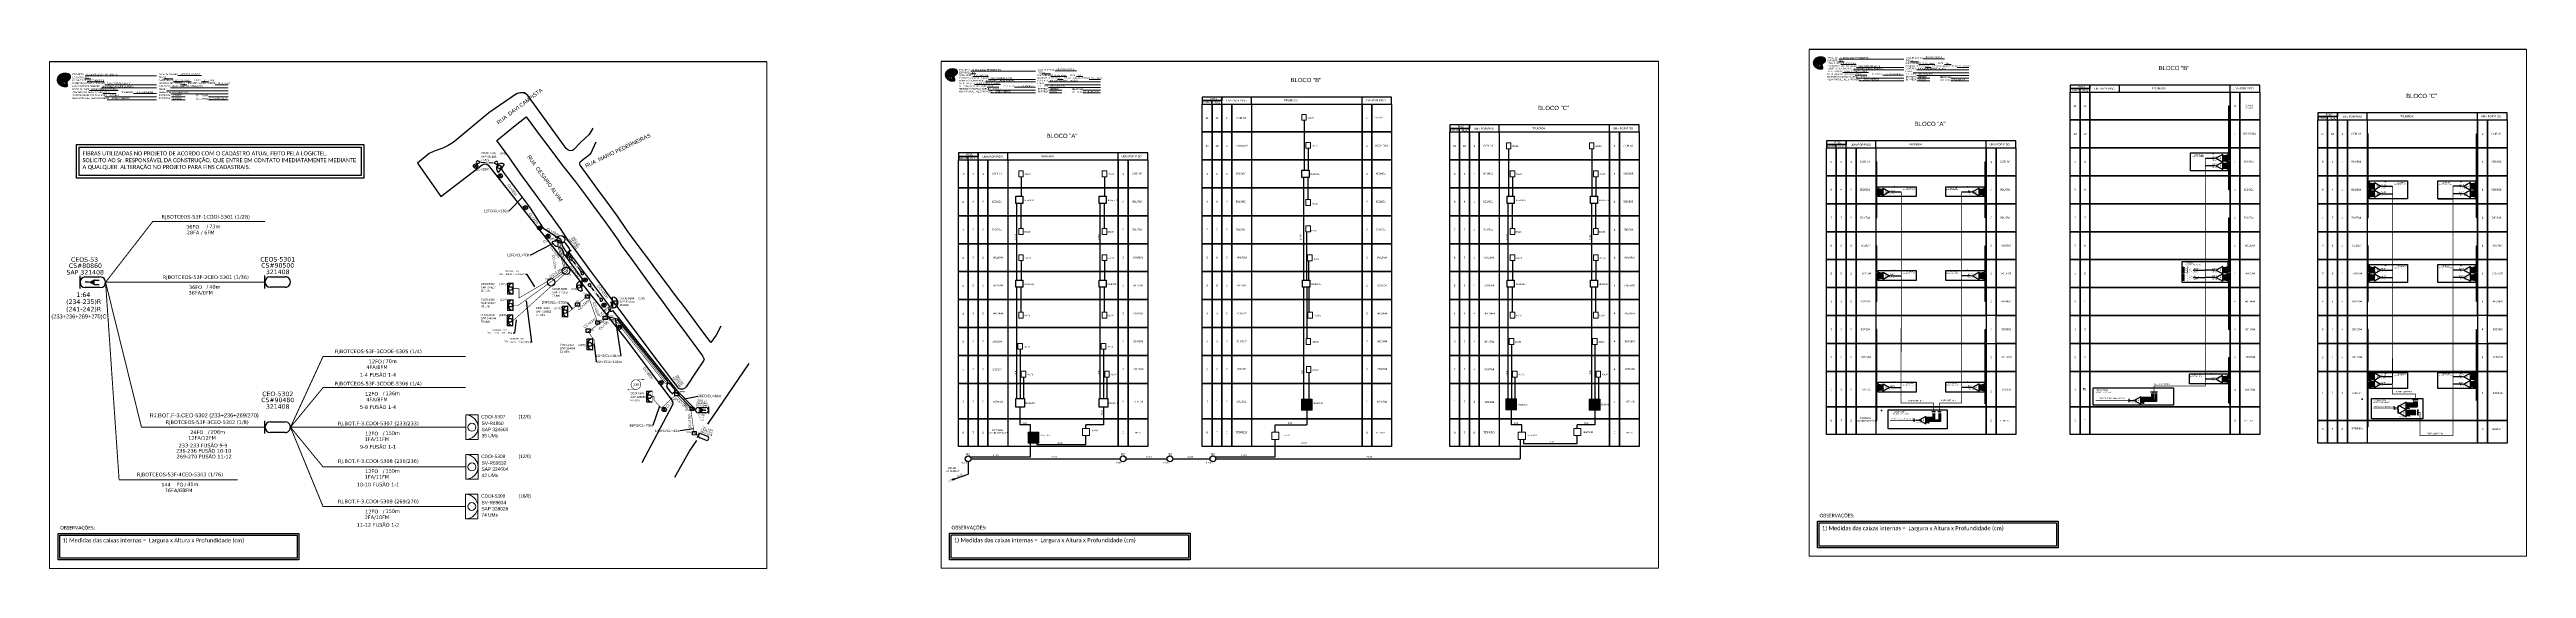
# Paper-space layout 'CDOI-5307 - CDOI-5308 - CDOI-509' of a CAD drawing. Header units: millimetres. Extents: x 164 to 554, y 155 to 237.
# The model-space entities are those that its viewports show. They can reach past a viewport. Long polylines and large blocks are cut down to what shows.
import ezdxf
from ezdxf.enums import TextEntityAlignment as Align

# ---------------------------------------------------------------- set-up
doc = ezdxf.new("R2010")
doc.units = ezdxf.units.MM
doc.header["$LTSCALE"] = 3
doc.linetypes.add('DASHED', pattern=[0.75, 0.5, -0.25])
doc.linetypes.add('DIVIDE', pattern=[1.25, 0.5, -0.25, 0, -0.25, 0, -0.25])
for name, color, linetype, lineweight in [("20.0-LEGENDA DOS CDO'S", 1, 'Continuous', 0), ('20.1-CDO_INTERIOR', 1, 'Continuous', 0), ('20.2-CDO_POSTE', 1, 'Continuous', 5), ('40.1-ETIQUETAS', 1, 'Continuous', 20), ('Texto_Cabos', 1, 'Continuous', 20)]:
    doc.layers.add(name, color=color, linetype=linetype, lineweight=lineweight)
for name, color, linetype in [('20.4-CEOS', 1, 'Continuous'), ('CAP a Instalar', 1, 'Continuous'), ('CD a instalar', 1, 'Continuous'), ('CDO_POSTE', 1, 'Continuous'), ('CDOI', 1, 'Continuous'), ('CEO', 1, 'Continuous'), ('EXTRA', 50, 'Continuous'), ('label_cabos', 7, 'Continuous'), ('LAYOUT', 7, 'Continuous'), ('Legenda', 1, 'Continuous'), ('LEGENDAS_INFRAESTRUTURAS', 7, 'Continuous'), ('MUB_DIVISA', 7, 'Continuous'), ('MUB_QUADRAS', 253, 'Continuous'), ('NOS_DE_INFRAESTRUTURA', 7, 'Continuous'), ('SEGMENTO_texto', 253, 'Continuous'), ('SUBIDA_LATERAL', 5, 'Continuous')]:
    doc.layers.add(name, color=color, linetype=linetype)
doc.styles.add('ARIAL', font='arial.ttf')
doc.styles.add('siredit', font='verdana.ttf')
doc.styles.get("Standard").update_dxf_attribs({"font": 'arial.ttf'})
doc.styles.add('WMF-Calibri0', font='calibri.ttf')
doc.linetypes.add('FENCELINE1', pattern='A,0.25,-0.1,[133,ltypeshp.shx,S=0.1,R=0,X=-0.1,Y=0],-0.1,1', length=1.45)
doc.linetypes.add('RESERVA', pattern='A,0.5,-0.15,["RESERVA",Standard,S=0.18,R=0,X=0,Y=-0.1],-1.3', length=1.95)
doc.dimstyles.new('CC', dxfattribs={"dimtxt": 1, "dimasz": 2, "dimexe": 0.18, "dimexo": 0.0625, "dimgap": 0.09, "dimtad": 0, "dimdec": 0, "dimrnd": 1, "dimzin": 0, "dimdsep": 46, "dimtxsty": 'siredit', "dimblk": 'NONE', "dimcen": 0, "dimse1": 1, "dimse2": 1, "dimsd1": 1, "dimsd2": 1, "dimclrt": 7, "dimadec": 0, "dimazin": 0, "dimtfac": 1, "dimtdec": 0, "dimtofl": 0, "dimtmove": 0, "dimatfit": 3, "dimfxl": 1, "dimtolj": 1, "dimtzin": 0, "dimarcsym": 0})
doc.dimstyles.new('ISO-25', dxfattribs={"dimtxt": 2.5, "dimasz": 2.5, "dimexe": 1.25, "dimexo": 0.625, "dimtad": 1, "dimtxsty": 'Standard', "dimcen": 2.5, "dimadec": 0, "dimazin": 0, "dimtfac": 1, "dimtmove": 0, "dimatfit": 3, "dimfxl": 1, "dimarcsym": 0})

# ---------------------------------------------------------------- blocks, each defined once
blk = doc.blocks.new('DV')
at = {"linetype": 'Continuous'}
blk.add_circle((0, 0), 0.00000275, dxfattribs=at)
blk = doc.blocks.new('MHMZ')
at = {"color": 5}
blk.add_lwpolyline([(-0.000013, -0.000012), (-0.000013, 0.000012), (0.000014, 0.000012), (0.000014, -0.000012)], close=True, dxfattribs=at)
blk = doc.blocks.new('A$C415C251F')
at = {"color": 3}
blk.add_point((0, 0), dxfattribs=at)
blk = doc.blocks.new('LEG_CDOIA8_C-SPLT_ESQ')
at = {"color": 3, "extrusion": (0, 0, -1), "xscale": -1, "zscale": -1}
blk.add_blockref('A$C415C251F', (0, 0), dxfattribs=at)
at = {"style": 'ARIAL', "flags": 4}
blk.add_attdef('SPLITAGEM', text='', height=1.5, dxfattribs=at).set_placement((18.6, -12.6), align=Align.CENTER)
at = {"color": 1, "style": 'WMF-Calibri0', "flags": 4}
blk.add_attdef('MODELO', text='', height=1.5, dxfattribs=at).set_placement((22.5, -4.5), align=Align.CENTER)
blk.add_attdef('CDO', (21.4, -2.6), '', height=2, dxfattribs=at)
blk = doc.blocks.new('OI')
h = blk.add_hatch(color=40)
edge = h.paths.add_edge_path()
edge.add_spline(control_points=[(4.4, -0.7), (3.9, -1), (3.3, -1.5), (2.8, -2.6), (2.9, -3.5), (3.1, -4.3), (3.3, -4.9), (3.4, -5.4), (3.4, -5.9), (3.2, -6.4), (2.5, -6.6), (1.7, -6.6), (0.6, -6.7), (-0.6, -6.4), (-1.6, -6.1), (-2.8, -5.6), (-3.9, -4.8), (-4.9, -3.7), (-5.3, -2.6), (-5.6, -1.9), (-5.8, -1), (-5.7, 0.5), (-5.1, 2), (-4.1, 3), (-3.3, 3.6), (-2.4, 4.2), (-1.4, 4.4), (-0.6, 4.7), (0.8, 4.9), (2.2, 5), (3.8, 4.6), (4.7, 4.2), (5.4, 3.7), (5.8, 3), (6, 2.2), (6, 1.5), (5.7, 0.6), (5.3, 0.1), (4.9, -0.4), (4.5, -0.6), (4.4, -0.7)], knot_values=[0, 0, 0, 0, 1.60434, 2.417191, 3.427595, 4.282808, 4.776746, 5.304182, 5.888771, 6.258406, 6.858137, 7.79129, 8.986195, 10.124242, 11.187857, 12.242908, 13.953784, 15.414161, 16.515391, 17.349188, 17.675853, 19.552021, 21.515531, 22.568638, 23.63245, 24.621084, 25.782718, 26.745347, 27.142653, 29.870543, 31.004649, 31.921532, 32.709589, 33.801391, 34.042471, 35.192333, 35.971461, 36.628871, 37.254359, 37.836911, 37.836911, 37.836911, 37.836911], degree=3, periodic=0)
h.paths.add_polyline_path([(1.1, -0.9, -1), (0, -0.9, -1)], flags=16)
edge = h.paths.add_edge_path(flags=16)
edge.add_ellipse((0.6, -3.6), major_axis=(-0.02, 1.71), ratio=0.361305, start_angle=0, end_angle=360)
h.paths.add_polyline_path([(-0.4, -3.6, -1), (-3.8, -3.6, -1)], flags=16)
edge = h.paths.add_edge_path(flags=0)
edge.add_ellipse((-2.1, -3.6), major_axis=(0, 0.885), ratio=0.758294, start_angle=0, end_angle=360)
at = {"color": 40}
for centre, radius in [((-2.1, -3.6), 1.72), ((0.5, -0.9), 0.587)]:
    blk.add_circle(centre, radius, dxfattribs=at)
blk.add_ellipse((-2.1, -3.6), major_axis=(0, 0.885), ratio=0.758294, start_param=-3.141592653589792, end_param=3.141592653589792, dxfattribs=at)
blk.add_ellipse((0.6, -3.6), major_axis=(-0.02, 1.71), ratio=0.361305, dxfattribs=at)
at = {"color": 40, "start_tangent": (-0.800898, -0.598801), "end_tangent": (-0.800898, -0.598801)}
blk.add_spline([(4.4, -0.7), (3.2, -1.8), (2.9, -2.5), (2.9, -3.5), (3.1, -4.4), (3.3, -4.8), (3.4, -5.4), (3.4, -6), (3.2, -6.3), (2.7, -6.5), (1.7, -6.6), (0.5, -6.6), (-0.6, -6.4), (-1.6, -6.1), (-2.6, -5.7), (-3.9, -4.7), (-4.9, -3.6), (-5.4, -2.6), (-5.6, -1.8), (-5.7, -1.5), (-5.6, 0.4), (-4.8, 2.2), (-4.1, 3), (-3.3, 3.6), (-2.4, 4.1), (-1.3, 4.5), (-0.4, 4.7), (0, 4.8), (2.7, 4.8), (3.8, 4.5), (4.7, 4.2), (5.3, 3.7), (5.9, 2.7), (5.9, 2.5), (5.9, 1.3), (5.7, 0.6), (5.3, 0.1), (4.8, -0.4), (4.4, -0.7)], degree=3, dxfattribs=at)
blk = doc.blocks.new('SPLITTER_')
blk.add_point((0, 0))
at = {"style": 'ARIAL', "flags": 4}
blk.add_attdef('SPLT', (0, -3.3), '', height=1.5, dxfattribs=at)
blk = doc.blocks.new('SPLT_1-8_SC-APC')
at = {"color": 1, "lineweight": 0}
blk.add_lwpolyline([(-17, -7.5), (-19.3, -7.5)], dxfattribs=at)
at = {"color": 1}
blk.add_lwpolyline([(-7.4, -2.1), (-17, -7.5), (-7.4, -13), (-7.4, -2.1)], dxfattribs=at)
at = {"color": 3, "lineweight": 0}
for points in [[(-3, -3.5), (-7.4, -3.5)], [(-7.4, -4.7), (-3, -4.7)], [(-7.4, -5.8), (-3, -5.8)], [(-7.4, -7), (-3, -7)], [(-7.4, -8.1), (-3, -8.1)], [(-7.4, -9.3), (-3, -9.3)], [(-7.4, -10.4), (-3, -10.4)], [(-7.4, -11.6), (-3, -11.6)], [(-2.4, -3), (-2.4, -4)], [(-2.4, -3), (0, -3)], [(-2.4, -4), (0, -4)], [(-2.4, -4.2), (-2.4, -5.2)], [(-2.4, -4.2), (0, -4.2)], [(-2.4, -5.2), (0, -5.2)], [(-2.4, -5.3), (-2.4, -6.3)], [(-2.4, -5.3), (0, -5.3)], [(-2.4, -6.3), (0, -6.3)], [(-2.4, -6.5), (-2.4, -7.5)], [(-2.4, -6.5), (0, -6.5)], [(-2.4, -7.5), (0, -7.5)], [(-2.4, -7.6), (-2.4, -8.6)], [(-2.4, -7.6), (0, -7.6)], [(-2.4, -8.6), (0, -8.6)], [(-2.4, -8.8), (-2.4, -9.8)], [(-2.4, -8.8), (0, -8.8)], [(-2.4, -9.8), (0, -9.8)], [(-2.4, -9.9), (-2.4, -10.9)], [(-2.4, -9.9), (0, -9.9)], [(-2.4, -10.9), (0, -10.9)], [(-2.4, -11.1), (-2.4, -12.1)], [(-2.4, -11.1), (0, -11.1)], [(-2.4, -12.1), (0, -12.1)]]:
    blk.add_lwpolyline(points, dxfattribs=at)
for points in [[(-3, -3.2), (-2.4, -3.2), (-2.4, -3.8), (-3, -3.8)], [(-3, -4.4), (-2.4, -4.4), (-2.4, -5), (-3, -5)], [(-3, -5.5), (-2.4, -5.5), (-2.4, -6.1), (-3, -6.1)], [(-3, -6.7), (-2.4, -6.7), (-2.4, -7.3), (-3, -7.3)], [(-3, -7.8), (-2.4, -7.8), (-2.4, -8.4), (-3, -8.4)], [(-3, -9), (-2.4, -9), (-2.4, -9.6), (-3, -9.6)], [(-3, -10.1), (-2.4, -10.1), (-2.4, -10.7), (-3, -10.7)], [(-3, -11.3), (-2.4, -11.3), (-2.4, -11.9), (-3, -11.9)]]:
    blk.add_lwpolyline(points, close=True, dxfattribs=at)
at = {"color": 1, "style": 'ARIAL'}
for s, height, p in [('1:8', 2, (-13.9, -8.4)), ('S1', 0.75, (-8.7, -3.8)), ('S2', 0.75, (-8.7, -5)), ('S3', 0.75, (-8.7, -6.2)), ('S4', 0.75, (-8.7, -7.4)), ('S5', 0.75, (-8.7, -8.6)), ('S6', 0.75, (-8.7, -9.7)), ('S7', 0.75, (-8.7, -10.8)), ('S8', 0.75, (-8.7, -11.9))]:
    blk.add_text(s, height=height, dxfattribs=at).set_placement(p)
blk = doc.blocks.new('LEG_CDOIA8_C-SPLT_DIR')
at = {"color": 3}
blk.add_blockref('A$C415C251F', (0, 0), dxfattribs=at)
at = {"color": 1, "style": 'WMF-Calibri0', "flags": 4}
blk.add_attdef('CDO', (-26.8, -2.6), '', height=2, dxfattribs=at)
blk.add_attdef('MODELO', text='', height=1.5, dxfattribs=at).set_placement((-22.2, -4.5), align=Align.CENTER)
at = {"style": 'ARIAL', "flags": 4}
blk.add_attdef('SPLITAGEM', text='', height=1.5, dxfattribs=at).set_placement((-18.4, -12.6), align=Align.CENTER)
blk = doc.blocks.new('SPLT_1-8_SC-APC_ESQ')
at = {"color": 3, "lineweight": 0}
for points in [[(2.4, -3), (0, -3)], [(2.4, -4), (0, -4)], [(2.4, -4.2), (0, -4.2)], [(2.4, -5.2), (0, -5.2)], [(2.4, -5.3), (0, -5.3)], [(2.4, -6.3), (0, -6.3)], [(2.4, -6.5), (0, -6.5)], [(2.4, -7.5), (0, -7.5)], [(2.4, -7.6), (0, -7.6)], [(2.4, -8.6), (0, -8.6)], [(2.4, -8.8), (0, -8.8)], [(2.4, -9.8), (0, -9.8)], [(2.4, -9.9), (0, -9.9)], [(2.4, -10.9), (0, -10.9)], [(2.4, -11.1), (0, -11.1)], [(2.4, -12.1), (0, -12.1)], [(2.4, -3), (2.4, -4)], [(2.4, -4.2), (2.4, -5.2)], [(2.4, -5.3), (2.4, -6.3)], [(2.4, -6.5), (2.4, -7.5)], [(2.4, -7.6), (2.4, -8.6)], [(2.4, -8.8), (2.4, -9.8)], [(2.4, -9.9), (2.4, -10.9)], [(2.4, -11.1), (2.4, -12.1)], [(3, -3.5), (7.4, -3.5)], [(7.4, -4.7), (3, -4.7)], [(7.4, -5.8), (3, -5.8)], [(7.4, -7), (3, -7)], [(7.4, -8.1), (3, -8.1)], [(7.4, -9.3), (3, -9.3)], [(7.4, -10.4), (3, -10.4)], [(7.4, -11.6), (3, -11.6)]]:
    blk.add_lwpolyline(points, dxfattribs=at)
for points in [[(3, -3.2), (2.4, -3.2), (2.4, -3.8), (3, -3.8)], [(3, -4.4), (2.4, -4.4), (2.4, -5), (3, -5)], [(3, -5.5), (2.4, -5.5), (2.4, -6.1), (3, -6.1)], [(3, -6.7), (2.4, -6.7), (2.4, -7.3), (3, -7.3)], [(3, -7.8), (2.4, -7.8), (2.4, -8.4), (3, -8.4)], [(3, -9), (2.4, -9), (2.4, -9.6), (3, -9.6)], [(3, -10.1), (2.4, -10.1), (2.4, -10.7), (3, -10.7)], [(3, -11.3), (2.4, -11.3), (2.4, -11.9), (3, -11.9)]]:
    blk.add_lwpolyline(points, close=True, dxfattribs=at)
at = {"color": 1}
blk.add_lwpolyline([(7.4, -2.1), (17, -7.5), (7.4, -13), (7.4, -2.1)], dxfattribs=at)
at = {"color": 1, "lineweight": 0}
blk.add_lwpolyline([(17, -7.5), (19.3, -7.5)], dxfattribs=at)
at = {"color": 1, "style": 'ARIAL'}
for s, height, p in [('S2', 0.75, (7.6, -5)), ('S3', 0.75, (7.6, -6.2)), ('S4', 0.75, (7.6, -7.4)), ('S5', 0.75, (7.5, -8.6)), ('S6', 0.75, (7.6, -9.7)), ('S7', 0.75, (7.6, -10.8)), ('S8', 0.75, (7.6, -11.9)), ('S1', 0.75, (7.7, -3.8)), ('1:8', 2, (10.5, -8.4))]:
    blk.add_text(s, height=height, dxfattribs=at).set_placement(p)
blk = doc.blocks.new('CEOS_RP_CT_DRT')
at = {"layer": '20.4-CEOS', "color": 0}
for p, q in [((-4.54, 1.19), (-1.19, 1.19)), ((-1.19, -1.19), (-4.54, -1.19))]:
    blk.add_line(p, q, dxfattribs=at)
for points in [[(-5.73, -1.43), (-5.73, 1.44)], [(-3.79, 0), (-4.59, 0)], [(-2.47, 0.48), (-1.45, 0.48)], [(-2.47, -0.52), (-1.45, -0.52)]]:
    blk.add_lwpolyline(points, dxfattribs=at)
blk.add_lwpolyline([(-3.79, 0, 0, 1.47, 0), (-2.41, 0, 1.47, 1.47, 0)], format="xyseb", dxfattribs=at)
for centre, start, end in [((-4.54, 0), 90, 270), ((-1.19, 0), 270, 90)]:
    blk.add_arc(centre, 1.19, start, end, dxfattribs=at)
at = {"layer": '20.4-CEOS', "color": 7, "style": 'siredit'}
for tag, p in [('Nº_DA_CEOS', (-2.86, 5.6)), ('LOCAL', (-2.86, 4.24)), ('SAP', (-2.86, 2.78)), ('RACIO_SPLITAGEM', (-2.86, -1.88)), ('FIBRAS_SPLITTER', (-2.86, -3.58)), ('FIBRAS_TOP_C', (-2.86, -5.08)), ('RESERVA_FINAIS', (-2.86, -6.39))]:
    blk.add_attdef(tag, text='', height=1.01, dxfattribs=at).set_placement(p, align=Align.TOP_CENTER)
blk = doc.blocks.new('ETIQUETA_RS5F')
at = {"layer": '40.1-ETIQUETAS', "color": 0, "style": 'siredit'}
blk.add_text('/', height=1.5, dxfattribs=at).set_placement((1.6, -2), align=Align.MIDDLE_RIGHT)
for tag, p in [('ETIQUETA_R_SECUNDARIA', (1.2, 2.1)), ('ETIQUETA_R_PRIMARIA', (1.2, 4.1)), ('F_ATIVAS/F_MORTAS', (1.1, -4.2))]:
    blk.add_attdef(tag, text='', height=1.5, dxfattribs=at).set_placement(p, align=Align.MIDDLE_CENTER)
for tag, p in [('TIPO_CABO', (-6.6, -2.1)), ('CAP_CABO', (0.4, -2.1))]:
    blk.add_attdef(tag, text='', height=1.5, dxfattribs=at).set_placement(p, align=Align.MIDDLE_RIGHT)
for tag, p in [('FUSÃO_1', (0.8, -8.4)), ('FUSÃO_2', (0.8, -10.6)), ('FUSÃO_3', (0.8, -12.9)), ('FUSÃO_4', (0.8, -15.1)), ('FUSÃO_5', (0.8, -17.2))]:
    blk.add_attdef(tag, text='', height=1.5, dxfattribs=at).set_placement(p, align=Align.CENTER)
blk.add_attdef('METROS', text='', height=1.5, dxfattribs=at).set_placement((2.1, -2), align=Align.MIDDLE_LEFT)
blk = doc.blocks.new('CDOE-TEXTO PADRÃO')
at = {"layer": "20.0-LEGENDA DOS CDO'S", "color": 0, "style": 'ARIAL'}
for tag, p in [('CDO_N', (0.5, 7.4)), ('CORDOALHA', (0.5, 4.3)), ('SAP', (0.5, 1.7)), ('SPLITER_1', (0.6, -0.9)), ('SPLITER_2', (0.6, -3.5)), ('(XX-XX_F)S', (0.5, -8.3)), ('(XX-XX_L)S', (0.5, -10.8)), ('UMS', (0.5, -13.1))]:
    blk.add_attdef(tag, p, '', height=1.7, rotation=0.118, dxfattribs=at)
blk.add_attdef('FIBRAS_UTILIZADAS', text='', height=1.7, rotation=0.118, dxfattribs=at).set_placement((19.8, 7.4), align=Align.CENTER)
blk = doc.blocks.new('CDOE_CT_POSTE')
at = {"layer": "20.0-LEGENDA DOS CDO'S", "color": 0, "style": 'ARIAL'}
for tag, p in [('CDO_N', (0.12, 5.25)), ('CORDOALHA', (0.12, 4.02)), ('SAP', (0.12, 2.96)), ('1:XX', (0.14, 1.23)), ('UMS', (0.14, 0.22))]:
    blk.add_attdef(tag, p, '', height=0.68, rotation=0.11799, dxfattribs=at)
blk.add_attdef('FIBRAS_UTILIZADAS', text='', height=0.68, rotation=0.11799, dxfattribs=at).set_placement((7.83, 5.26), align=Align.CENTER)
blk = doc.blocks.new('LEGENDA DOS CABOS')
at = {"layer": 'EXTRA', "style": 'siredit'}
for tag, p in [('ID', (4.6, 1)), ('XX', (9, 1))]:
    blk.add_attdef(tag, text='', height=0.48, rotation=359.69, dxfattribs=at).set_placement(p, align=Align.MIDDLE_CENTER)
at = {"layer": 'Legenda', "color": 7, "style": 'siredit'}
for tag, p in [('TIPO_CABO', (1.3, 0)), ('CABO', (4.7, -0.1)), ('/', (6.8, -0.1)), ('METROS', (10, -0.1))]:
    blk.add_attdef(tag, text='', height=0.8, rotation=359.69, dxfattribs=at).set_placement(p, align=Align.MIDDLE_CENTER)
blk = doc.blocks.new('_None')

msp = doc.modelspace()

# ---------------------------------------------------------------- hatches: boundary and pattern name
h = msp.add_hatch(color=3)
h.dxf.hatch_style = 1
edge = h.paths.add_edge_path()
edge.add_arc((919775, 7506245), 20.5, 0, 360)
h = msp.add_hatch(color=3)
h.dxf.hatch_style = 1
edge = h.paths.add_edge_path()
edge.add_arc((919775, 7505373), 20.5, 0, 360)
h = msp.add_hatch(color=3)
h.dxf.hatch_style = 1
edge = h.paths.add_edge_path()
edge.add_arc((881843, 7502309), 20.5, 0, 360)
h = msp.add_hatch(color=3)
h.dxf.hatch_style = 1
edge = h.paths.add_edge_path()
edge.add_arc((891192, 7502301), 20.5, 0, 360)
h = msp.add_hatch(color=3)
h.dxf.hatch_style = 1
edge = h.paths.add_edge_path()
edge.add_arc((939444, 7502971), 20.5, 0, 360)
h = msp.add_hatch(color=3)
h.dxf.hatch_style = 1
edge = h.paths.add_edge_path()
edge.add_arc((939444, 7502099), 20.5, 0, 360)
h = msp.add_hatch(color=3)
h.dxf.hatch_style = 1
edge = h.paths.add_edge_path()
edge.add_arc((948792, 7502971), 20.5, 0, 360)
h = msp.add_hatch(color=3)
h.dxf.hatch_style = 1
edge = h.paths.add_edge_path()
edge.add_arc((948792, 7502099), 20.5, 0, 360)
h = msp.add_hatch(color=3)
h.dxf.hatch_style = 1
edge = h.paths.add_edge_path()
edge.add_arc((881843, 7492486), 20.5, 0, 360)
h = msp.add_hatch(color=3)
h.dxf.hatch_style = 1
edge = h.paths.add_edge_path()
edge.add_arc((891193, 7492486), 20.5, 0, 360)
h = msp.add_hatch(color=3)
h.dxf.hatch_style = 1
edge = h.paths.add_edge_path()
edge.add_arc((917495, 7492276), 20.5, 0, 360)
h = msp.add_hatch(color=3)
h.dxf.hatch_style = 1
edge = h.paths.add_edge_path()
edge.add_arc((917534, 7493143), 24.2, 0, 360)
h = msp.add_hatch(color=3)
h.dxf.hatch_style = 1
edge = h.paths.add_edge_path()
edge.add_arc((917534, 7493143), 20.5, 0, 360)
h = msp.add_hatch(color=3)
h.dxf.hatch_style = 1
edge = h.paths.add_edge_path()
edge.add_arc((919775, 7493148), 20.5, 0, 360)
h = msp.add_hatch(color=3)
h.dxf.hatch_style = 1
edge = h.paths.add_edge_path()
edge.add_arc((919775, 7492276), 20.5, 0, 360)
h = msp.add_hatch(color=3)
h.dxf.hatch_style = 1
edge = h.paths.add_edge_path()
edge.add_arc((939444, 7493148), 20.5, 0, 360)
h = msp.add_hatch(color=3)
h.dxf.hatch_style = 1
edge = h.paths.add_edge_path()
edge.add_arc((939444, 7492276), 20.5, 0, 360)
h = msp.add_hatch(color=3)
h.dxf.hatch_style = 1
edge = h.paths.add_edge_path()
edge.add_arc((948792, 7493148), 20.5, 0, 360)
h = msp.add_hatch(color=3)
h.dxf.hatch_style = 1
edge = h.paths.add_edge_path()
edge.add_arc((948792, 7492276), 20.5, 0, 360)
h = msp.add_hatch(color=3)
h.dxf.hatch_style = 1
edge = h.paths.add_edge_path()
edge.add_arc((919752, 7480365), 20.5, 0, 360)
h = msp.add_hatch(color=3)
h.dxf.hatch_style = 1
edge = h.paths.add_edge_path()
edge.add_arc((939444, 7480661), 20.5, 0, 360)
h = msp.add_hatch(color=3)
h.dxf.hatch_style = 1
edge = h.paths.add_edge_path()
edge.add_arc((948792, 7480645), 20.5, 0, 360)
at = {"linetype": 'Continuous'}
msp.add_hatch(color=5, dxfattribs=at).paths.add_polyline_path([(761870, 7478360), (761870, 7477960), (762223, 7478154)])
h = msp.add_hatch()
h.set_pattern_fill('ANSI31', color=1, scale=752.65218, style=0)
h.set_pattern_definition([(45, (798848.55, 7446712.27), (-66.52568, 66.52568), [])])
h.paths.add_polyline_path([(822398, 7479417), (821133, 7479417), (821133, 7478153), (822398, 7478153)])
h.paths.add_polyline_path([(821390, 7478580), (822186, 7478580), (822186, 7478986), (821390, 7478986)], flags=24)
h = msp.add_hatch()
h.set_pattern_fill('ANSI31', color=1, scale=752.65218, style=0)
h.set_pattern_definition([(45, (822819.56, 7446746.78), (-66.52568, 66.52568), [])])
h.paths.add_polyline_path([(846369, 7479452), (845104, 7479452), (845104, 7478187), (846369, 7478187)])
h.paths.add_polyline_path([(845361, 7478614), (846157, 7478614), (846157, 7479021), (845361, 7479021)], flags=24)
h = msp.add_hatch()
h.set_pattern_fill('ANSI31', color=1, scale=752.65218, style=0)
h.set_pattern_definition([(45, (832602.05, 7446712.27), (-66.52568, 66.52568), [])])
h.paths.add_polyline_path([(856151, 7479417), (854887, 7479417), (854887, 7478153), (856151, 7478153)])
h.paths.add_polyline_path([(855143, 7478580), (855940, 7478580), (855940, 7478986), (855143, 7478986)], flags=24)
h = msp.add_hatch(color=3)
h.dxf.hatch_style = 1
edge = h.paths.add_edge_path()
edge.add_arc((881843, 7479388), 20.5, 0, 360)
h = msp.add_hatch(color=3)
h.dxf.hatch_style = 1
edge = h.paths.add_edge_path()
edge.add_arc((891193, 7479388), 20.5, 0, 360)
h = msp.add_hatch(color=3)
h.dxf.hatch_style = 1
edge = h.paths.add_edge_path()
edge.add_arc((910243, 7477874), 20.5, 0, 360)
h = msp.add_hatch(color=3)
h.dxf.hatch_style = 1
edge = h.paths.add_edge_path()
edge.add_arc((911175, 7478197), 19.3, 0, 360)
h = msp.add_hatch(color=3)
h.dxf.hatch_style = 1
edge = h.paths.add_edge_path()
edge.add_arc((911215, 7478105), 19.3, 0, 360)
h = msp.add_hatch(color=3)
h.dxf.hatch_style = 1
edge = h.paths.add_edge_path()
edge.add_arc((911255, 7478012), 19.3, 0, 360)
h = msp.add_hatch(color=3)
h.dxf.hatch_style = 1
edge = h.paths.add_edge_path()
edge.add_arc((911295, 7477920), 19.3, 0, 360)
h = msp.add_hatch(color=3)
h.dxf.hatch_style = 1
edge = h.paths.add_edge_path()
edge.add_arc((911335, 7477828), 19.3, 0, 360)
h = msp.add_hatch(color=3)
h.dxf.hatch_style = 1
edge = h.paths.add_edge_path()
edge.add_arc((911375, 7477736), 19.3, 0, 360)
h = msp.add_hatch(color=3)
h.dxf.hatch_style = 1
edge = h.paths.add_edge_path()
edge.add_arc((911415, 7477643), 19.3, 0, 360)
h = msp.add_hatch(color=3)
h.dxf.hatch_style = 1
edge = h.paths.add_edge_path()
edge.add_arc((911455, 7477551), 19.3, 0, 360)
h = msp.add_hatch(color=3)
h.dxf.hatch_style = 1
edge = h.paths.add_edge_path()
edge.add_arc((939444, 7479789), 20.5, 0, 360)
h = msp.add_hatch(color=3)
h.dxf.hatch_style = 1
edge = h.paths.add_edge_path()
edge.add_arc((941359, 7477241), 20.5, 0, 360)
h = msp.add_hatch(color=3)
h.dxf.hatch_style = 1
edge = h.paths.add_edge_path()
edge.add_arc((942292, 7477564), 19.3, 0, 360)
h = msp.add_hatch(color=3)
h.dxf.hatch_style = 1
edge = h.paths.add_edge_path()
edge.add_arc((942332, 7477472), 19.3, 0, 360)
h = msp.add_hatch(color=3)
h.dxf.hatch_style = 1
edge = h.paths.add_edge_path()
edge.add_arc((942372, 7477380), 19.3, 0, 360)
h = msp.add_hatch(color=3)
h.dxf.hatch_style = 1
edge = h.paths.add_edge_path()
edge.add_arc((942412, 7477288), 19.3, 0, 360)
h = msp.add_hatch(color=3)
h.dxf.hatch_style = 1
edge = h.paths.add_edge_path()
edge.add_arc((942452, 7477195), 19.3, 0, 360)
h = msp.add_hatch(color=3)
h.dxf.hatch_style = 1
edge = h.paths.add_edge_path()
edge.add_arc((942492, 7477103), 19.3, 0, 360)
h = msp.add_hatch(color=3)
h.dxf.hatch_style = 1
edge = h.paths.add_edge_path()
edge.add_arc((942532, 7477011), 19.3, 0, 360)
h = msp.add_hatch(color=3)
h.dxf.hatch_style = 1
edge = h.paths.add_edge_path()
edge.add_arc((948792, 7479773), 20.5, 0, 360)
h = msp.add_hatch()
h.set_pattern_fill('ANSI31', color=1, scale=752.65218, style=0)
h.set_pattern_definition([(45, (766803.12, 7442834.48), (-66.52568, 66.52568), [])])
h.paths.add_polyline_path([(790353, 7475539), (789088, 7475539), (789088, 7474275), (790353, 7474275)])
h.paths.add_polyline_path([(789344, 7474702), (790141, 7474702), (790141, 7475109), (789344, 7475109)], flags=24)
h = msp.add_hatch(color=3)
h.dxf.hatch_style = 1
edge = h.paths.add_edge_path()
edge.add_arc((885040, 7475549), 20.5, 0, 360)
h = msp.add_hatch(color=3)
h.dxf.hatch_style = 1
edge = h.paths.add_edge_path()
edge.add_arc((885972, 7475872), 19.3, 0, 360)
h = msp.add_hatch(color=3)
h.dxf.hatch_style = 1
edge = h.paths.add_edge_path()
edge.add_arc((886012, 7475780), 19.3, 0, 360)
h = msp.add_hatch(color=3)
h.dxf.hatch_style = 1
edge = h.paths.add_edge_path()
edge.add_arc((886052, 7475687), 19.3, 0, 360)
h = msp.add_hatch(color=3)
h.dxf.hatch_style = 1
edge = h.paths.add_edge_path()
edge.add_arc((886092, 7475595), 19.3, 0, 360)
h = msp.add_hatch(color=3)
h.dxf.hatch_style = 1
edge = h.paths.add_edge_path()
edge.add_arc((886132, 7475503), 19.3, 0, 360)
h = msp.add_hatch(color=3)
h.dxf.hatch_style = 1
edge = h.paths.add_edge_path()
edge.add_arc((886172, 7475411), 19.3, 0, 360)
h = msp.add_hatch(color=3)
h.dxf.hatch_style = 1
edge = h.paths.add_edge_path()
edge.add_arc((886212, 7475319), 19.3, 0, 360)
h = msp.add_hatch(color=3)
h.dxf.hatch_style = 1
edge = h.paths.add_edge_path()
edge.add_arc((886252, 7475226), 19.3, 0, 360)
h = msp.add_hatch(color=3)
h.dxf.hatch_style = 1
edge = h.paths.add_edge_path()
edge.add_arc((941359, 7476370), 20.5, 0, 360)
h = msp.add_hatch(color=3)
h.dxf.hatch_style = 1
edge = h.paths.add_edge_path()
edge.add_arc((942292, 7476693), 19.3, 0, 360)
h = msp.add_hatch(color=3)
h.dxf.hatch_style = 1
edge = h.paths.add_edge_path()
edge.add_arc((942332, 7476600), 19.3, 0, 360)
h = msp.add_hatch(color=3)
h.dxf.hatch_style = 1
edge = h.paths.add_edge_path()
edge.add_arc((942372, 7476508), 19.3, 0, 360)
h = msp.add_hatch(color=3)
h.dxf.hatch_style = 1
edge = h.paths.add_edge_path()
edge.add_arc((942412, 7476416), 19.3, 0, 360)
h = msp.add_hatch(color=3)
h.dxf.hatch_style = 1
edge = h.paths.add_edge_path()
edge.add_arc((942452, 7476324), 19.3, 0, 360)
h = msp.add_hatch(color=3)
h.dxf.hatch_style = 1
edge = h.paths.add_edge_path()
edge.add_arc((942492, 7476231), 19.3, 0, 360)
h = msp.add_hatch(color=3)
h.dxf.hatch_style = 1
edge = h.paths.add_edge_path()
edge.add_arc((942532, 7476139), 19.3, 0, 360)
h = msp.add_hatch(color=3)
h.dxf.hatch_style = 1
edge = h.paths.add_edge_path()
edge.add_arc((942572, 7476919), 19.3, 0, 360)
h = msp.add_hatch(color=3)
h.dxf.hatch_style = 1
edge = h.paths.add_edge_path()
edge.add_arc((942572, 7476047), 19.3, 0, 360)

# ---------------------------------------------------------------- linework, layer by layer
at = {"color": 7}
for p, q in [((738867, 7506953), (738171, 7506025)), ((747774, 7493261), (748014, 7492126))]:
    msp.add_line(p, q, dxfattribs=at)
for points in [[(685560, 7459598), (769660, 7459598), (769660, 7518998), (685560, 7518998)], [(778887, 7459598), (862987, 7459598), (862987, 7518998), (778887, 7518998)], [(872214, 7459598), (956314, 7459598), (956314, 7518998), (872214, 7518998)], [(809502, 7514019), (810660, 7514019), (810660, 7510745), (809502, 7510745)], [(810660, 7514019), (811817, 7514019), (811817, 7510745), (810660, 7510745)], [(811817, 7514019), (828246, 7514019), (828246, 7510745), (811817, 7510745)], [(811817, 7514019), (812974, 7514019), (812974, 7510745), (811817, 7510745)], [(812974, 7514019), (815289, 7514019), (815289, 7510745), (812974, 7510745)], [(828246, 7514019), (829403, 7514019), (829403, 7510745), (828246, 7510745)], [(829403, 7514019), (831718, 7514019), (831718, 7510745), (829403, 7510745)], [(902829, 7514019), (903987, 7514019), (903987, 7510745), (902829, 7510745)], [(903987, 7514019), (905144, 7514019), (905144, 7510745), (903987, 7510745)], [(905144, 7514019), (921573, 7514019), (921573, 7510745), (905144, 7510745)], [(921573, 7514019), (922731, 7514019), (922731, 7510745), (921573, 7510745)], [(922731, 7514019), (925045, 7514019), (925045, 7510745), (922731, 7510745)], [(809502, 7510745), (810660, 7510745), (810660, 7507471), (809502, 7507471)], [(810660, 7510745), (811817, 7510745), (811817, 7507471), (810660, 7507471)], [(811817, 7510745), (828246, 7510745), (828246, 7507471), (811817, 7507471)], [(811817, 7510745), (812974, 7510745), (812974, 7507471), (811817, 7507471)], [(812974, 7510745), (815289, 7510745), (815289, 7507471), (812974, 7507471)], [(828246, 7510745), (829403, 7510745), (829403, 7507471), (828246, 7507471)], [(829403, 7510745), (831718, 7510745), (831718, 7507471), (829403, 7507471)], [(838520, 7510745), (839677, 7510745), (839677, 7507471), (838520, 7507471)], [(839677, 7510745), (840834, 7510745), (840834, 7507471), (839677, 7507471)], [(840834, 7510745), (857264, 7510745), (857264, 7507471), (840834, 7507471)], [(840834, 7510745), (841992, 7510745), (841992, 7507471), (840834, 7507471)], [(841992, 7510745), (844306, 7510745), (844306, 7507471), (841992, 7507471)], [(857264, 7510745), (858421, 7510745), (858421, 7507471), (857264, 7507471)], [(858421, 7510745), (860735, 7510745), (860735, 7507471), (858421, 7507471)], [(902829, 7510745), (903987, 7510745), (903987, 7507471), (902829, 7507471)], [(903987, 7510745), (905144, 7510745), (905144, 7507471), (903987, 7507471)], [(905144, 7510745), (921573, 7510745), (921573, 7507471), (905144, 7507471)], [(921573, 7510745), (922731, 7510745), (922731, 7507471), (921573, 7507471)], [(922731, 7510745), (925045, 7510745), (925045, 7507471), (922731, 7507471)], [(931847, 7510745), (933004, 7510745), (933004, 7507471), (931847, 7507471)], [(933004, 7510745), (934161, 7510745), (934161, 7507471), (933004, 7507471)], [(934161, 7510745), (950591, 7510745), (950591, 7507471), (934161, 7507471)], [(934161, 7510745), (935319, 7510745), (935319, 7507471), (934161, 7507471)], [(935319, 7510745), (937633, 7510745), (937633, 7507471), (935319, 7507471)], [(950591, 7510745), (951748, 7510745), (951748, 7507471), (950591, 7507471)], [(951748, 7510745), (954063, 7510745), (954063, 7507471), (951748, 7507471)], [(780919, 7507471), (782076, 7507471), (782076, 7504196), (780919, 7504196)], [(782076, 7507471), (783233, 7507471), (783233, 7504196), (782076, 7504196)], [(783233, 7507471), (799663, 7507471), (799663, 7504196), (783233, 7504196)], [(783233, 7507471), (784391, 7507471), (784391, 7504196), (783233, 7504196)], [(784391, 7507471), (786705, 7507471), (786705, 7504196), (784391, 7504196)], [(799663, 7507471), (800820, 7507471), (800820, 7504196), (799663, 7504196)], [(800820, 7507471), (803135, 7507471), (803135, 7504196), (800820, 7504196)], [(809502, 7507471), (810660, 7507471), (810660, 7504196), (809502, 7504196)], [(810660, 7507471), (811817, 7507471), (811817, 7504196), (810660, 7504196)], [(811817, 7507471), (828246, 7507471), (828246, 7504196), (811817, 7504196)], [(811817, 7507471), (812974, 7507471), (812974, 7504196), (811817, 7504196)], [(812974, 7507471), (815289, 7507471), (815289, 7504196), (812974, 7504196)], [(828246, 7507471), (829403, 7507471), (829403, 7504196), (828246, 7504196)], [(829403, 7507471), (831718, 7507471), (831718, 7504196), (829403, 7504196)], [(838520, 7507471), (839677, 7507471), (839677, 7504196), (838520, 7504196)], [(839677, 7507471), (840834, 7507471), (840834, 7504196), (839677, 7504196)], [(840834, 7507471), (857264, 7507471), (857264, 7504196), (840834, 7504196)], [(840834, 7507471), (841992, 7507471), (841992, 7504196), (840834, 7504196)], [(841992, 7507471), (844306, 7507471), (844306, 7504196), (841992, 7504196)], [(857264, 7507471), (858421, 7507471), (858421, 7504196), (857264, 7504196)], [(858421, 7507471), (860735, 7507471), (860735, 7504196), (858421, 7504196)], [(874246, 7507471), (875403, 7507471), (875403, 7504196), (874246, 7504196)], [(875403, 7507471), (876560, 7507471), (876560, 7504196), (875403, 7504196)], [(876560, 7507471), (892990, 7507471), (892990, 7504196), (876560, 7504196)], [(876560, 7507471), (877718, 7507471), (877718, 7504196), (876560, 7504196)], [(877718, 7507471), (880032, 7507471), (880032, 7504196), (877718, 7504196)], [(892990, 7507471), (894147, 7507471), (894147, 7504196), (892990, 7504196)], [(894147, 7507471), (896462, 7507471), (896462, 7504196), (894147, 7504196)], [(902829, 7507471), (903987, 7507471), (903987, 7504196), (902829, 7504196)], [(903987, 7507471), (905144, 7507471), (905144, 7504196), (903987, 7504196)], [(905144, 7507471), (921573, 7507471), (921573, 7504196), (905144, 7504196)], [(921573, 7507471), (922731, 7507471), (922731, 7504196), (921573, 7504196)], [(922731, 7507471), (925045, 7507471), (925045, 7504196), (922731, 7504196)], [(931847, 7507471), (933004, 7507471), (933004, 7504196), (931847, 7504196)], [(933004, 7507471), (934161, 7507471), (934161, 7504196), (933004, 7504196)], [(934161, 7507471), (950591, 7507471), (950591, 7504196), (934161, 7504196)], [(934161, 7507471), (935319, 7507471), (935319, 7504196), (934161, 7504196)], [(935319, 7507471), (937633, 7507471), (937633, 7504196), (935319, 7504196)], [(950591, 7507471), (951748, 7507471), (951748, 7504196), (950591, 7504196)], [(951748, 7507471), (954063, 7507471), (954063, 7504196), (951748, 7504196)], [(780919, 7504196), (782076, 7504196), (782076, 7500922), (780919, 7500922)], [(782076, 7504196), (783233, 7504196), (783233, 7500922), (782076, 7500922)], [(783233, 7504196), (799663, 7504196), (799663, 7500922), (783233, 7500922)], [(783233, 7504196), (784391, 7504196), (784391, 7500922), (783233, 7500922)], [(784391, 7504196), (786705, 7504196), (786705, 7500922), (784391, 7500922)], [(799663, 7504196), (800820, 7504196), (800820, 7500922), (799663, 7500922)], [(800820, 7504196), (803135, 7504196), (803135, 7500922), (800820, 7500922)], [(809502, 7504196), (810660, 7504196), (810660, 7500922), (809502, 7500922)], [(810660, 7504196), (811817, 7504196), (811817, 7500922), (810660, 7500922)], [(811817, 7504196), (828246, 7504196), (828246, 7500922), (811817, 7500922)], [(811817, 7504196), (812974, 7504196), (812974, 7500922), (811817, 7500922)], [(812974, 7504196), (815289, 7504196), (815289, 7500922), (812974, 7500922)], [(828246, 7504196), (829403, 7504196), (829403, 7500922), (828246, 7500922)], [(829403, 7504196), (831718, 7504196), (831718, 7500922), (829403, 7500922)], [(838520, 7504196), (839677, 7504196), (839677, 7500922), (838520, 7500922)], [(839677, 7504196), (840834, 7504196), (840834, 7500922), (839677, 7500922)], [(840834, 7504196), (857264, 7504196), (857264, 7500922), (840834, 7500922)], [(840834, 7504196), (841992, 7504196), (841992, 7500922), (840834, 7500922)], [(841992, 7504196), (844306, 7504196), (844306, 7500922), (841992, 7500922)], [(857264, 7504196), (858421, 7504196), (858421, 7500922), (857264, 7500922)], [(858421, 7504196), (860735, 7504196), (860735, 7500922), (858421, 7500922)], [(874246, 7504196), (875403, 7504196), (875403, 7500922), (874246, 7500922)], [(875403, 7504196), (876560, 7504196), (876560, 7500922), (875403, 7500922)], [(876560, 7504196), (892990, 7504196), (892990, 7500922), (876560, 7500922)], [(876560, 7504196), (877718, 7504196), (877718, 7500922), (876560, 7500922)], [(877718, 7504196), (880032, 7504196), (880032, 7500922), (877718, 7500922)], [(892990, 7504196), (894147, 7504196), (894147, 7500922), (892990, 7500922)], [(894147, 7504196), (896462, 7504196), (896462, 7500922), (894147, 7500922)], [(902829, 7504196), (903987, 7504196), (903987, 7500922), (902829, 7500922)], [(903987, 7504196), (905144, 7504196), (905144, 7500922), (903987, 7500922)], [(905144, 7504196), (921573, 7504196), (921573, 7500922), (905144, 7500922)], [(921573, 7504196), (922731, 7504196), (922731, 7500922), (921573, 7500922)], [(922731, 7504196), (925045, 7504196), (925045, 7500922), (922731, 7500922)], [(931847, 7504196), (933004, 7504196), (933004, 7500922), (931847, 7500922)], [(933004, 7504196), (934161, 7504196), (934161, 7500922), (933004, 7500922)], [(934161, 7504196), (950591, 7504196), (950591, 7500922), (934161, 7500922)], [(934161, 7504196), (935319, 7504196), (935319, 7500922), (934161, 7500922)], [(935319, 7504196), (937633, 7504196), (937633, 7500922), (935319, 7500922)], [(950591, 7504196), (951748, 7504196), (951748, 7500922), (950591, 7500922)], [(951748, 7504196), (954063, 7504196), (954063, 7500922), (951748, 7500922)], [(780919, 7500922), (782076, 7500922), (782076, 7497647), (780919, 7497647)], [(782076, 7500922), (783233, 7500922), (783233, 7497647), (782076, 7497647)], [(783233, 7500922), (799663, 7500922), (799663, 7497647), (783233, 7497647)], [(783233, 7500922), (784391, 7500922), (784391, 7497647), (783233, 7497647)], [(784391, 7500922), (786705, 7500922), (786705, 7497647), (784391, 7497647)], [(799663, 7500922), (800820, 7500922), (800820, 7497647), (799663, 7497647)], [(800820, 7500922), (803135, 7500922), (803135, 7497647), (800820, 7497647)], [(809502, 7500922), (810660, 7500922), (810660, 7497647), (809502, 7497647)], [(810660, 7500922), (811817, 7500922), (811817, 7497647), (810660, 7497647)], [(811817, 7500922), (828246, 7500922), (828246, 7497647), (811817, 7497647)], [(811817, 7500922), (812974, 7500922), (812974, 7497647), (811817, 7497647)], [(812974, 7500922), (815289, 7500922), (815289, 7497647), (812974, 7497647)], [(828246, 7500922), (829403, 7500922), (829403, 7497647), (828246, 7497647)], [(829403, 7500922), (831718, 7500922), (831718, 7497647), (829403, 7497647)], [(838520, 7500922), (839677, 7500922), (839677, 7497647), (838520, 7497647)], [(839677, 7500922), (840834, 7500922), (840834, 7497647), (839677, 7497647)], [(840834, 7500922), (857264, 7500922), (857264, 7497647), (840834, 7497647)], [(840834, 7500922), (841992, 7500922), (841992, 7497647), (840834, 7497647)], [(841992, 7500922), (844306, 7500922), (844306, 7497647), (841992, 7497647)], [(857264, 7500922), (858421, 7500922), (858421, 7497647), (857264, 7497647)], [(858421, 7500922), (860735, 7500922), (860735, 7497647), (858421, 7497647)], [(874246, 7500922), (875403, 7500922), (875403, 7497647), (874246, 7497647)], [(875403, 7500922), (876560, 7500922), (876560, 7497647), (875403, 7497647)], [(876560, 7500922), (892990, 7500922), (892990, 7497647), (876560, 7497647)], [(876560, 7500922), (877718, 7500922), (877718, 7497647), (876560, 7497647)], [(877718, 7500922), (880032, 7500922), (880032, 7497647), (877718, 7497647)], [(892990, 7500922), (894147, 7500922), (894147, 7497647), (892990, 7497647)], [(894147, 7500922), (896462, 7500922), (896462, 7497647), (894147, 7497647)], [(902829, 7500922), (903987, 7500922), (903987, 7497647), (902829, 7497647)], [(903987, 7500922), (905144, 7500922), (905144, 7497647), (903987, 7497647)], [(905144, 7500922), (921573, 7500922), (921573, 7497647), (905144, 7497647)], [(921573, 7500922), (922731, 7500922), (922731, 7497647), (921573, 7497647)], [(922731, 7500922), (925045, 7500922), (925045, 7497647), (922731, 7497647)], [(931847, 7500922), (933004, 7500922), (933004, 7497647), (931847, 7497647)], [(933004, 7500922), (934161, 7500922), (934161, 7497647), (933004, 7497647)], [(934161, 7500922), (950591, 7500922), (950591, 7497647), (934161, 7497647)], [(934161, 7500922), (935319, 7500922), (935319, 7497647), (934161, 7497647)], [(935319, 7500922), (937633, 7500922), (937633, 7497647), (935319, 7497647)], [(950591, 7500922), (951748, 7500922), (951748, 7497647), (950591, 7497647)], [(951748, 7500922), (954063, 7500922), (954063, 7497647), (951748, 7497647)], [(780919, 7497647), (782076, 7497647), (782076, 7494373), (780919, 7494373)], [(782076, 7497647), (783233, 7497647), (783233, 7494373), (782076, 7494373)], [(783233, 7497647), (799663, 7497647), (799663, 7494373), (783233, 7494373)], [(783233, 7497647), (784391, 7497647), (784391, 7494373), (783233, 7494373)], [(784391, 7497647), (786705, 7497647), (786705, 7494373), (784391, 7494373)], [(799663, 7497647), (800820, 7497647), (800820, 7494373), (799663, 7494373)], [(800820, 7497647), (803135, 7497647), (803135, 7494373), (800820, 7494373)], [(809502, 7497647), (810660, 7497647), (810660, 7494373), (809502, 7494373)], [(810660, 7497647), (811817, 7497647), (811817, 7494373), (810660, 7494373)], [(811817, 7497647), (828246, 7497647), (828246, 7494373), (811817, 7494373)], [(811817, 7497647), (812974, 7497647), (812974, 7494373), (811817, 7494373)], [(812974, 7497647), (815289, 7497647), (815289, 7494373), (812974, 7494373)], [(828246, 7497647), (829403, 7497647), (829403, 7494373), (828246, 7494373)], [(829403, 7497647), (831718, 7497647), (831718, 7494373), (829403, 7494373)], [(838520, 7497647), (839677, 7497647), (839677, 7494373), (838520, 7494373)], [(839677, 7497647), (840834, 7497647), (840834, 7494373), (839677, 7494373)], [(840834, 7497647), (857264, 7497647), (857264, 7494373), (840834, 7494373)], [(840834, 7497647), (841992, 7497647), (841992, 7494373), (840834, 7494373)], [(841992, 7497647), (844306, 7497647), (844306, 7494373), (841992, 7494373)], [(857264, 7497647), (858421, 7497647), (858421, 7494373), (857264, 7494373)], [(858421, 7497647), (860735, 7497647), (860735, 7494373), (858421, 7494373)], [(874246, 7497647), (875403, 7497647), (875403, 7494373), (874246, 7494373)], [(875403, 7497647), (876560, 7497647), (876560, 7494373), (875403, 7494373)], [(876560, 7497647), (892990, 7497647), (892990, 7494373), (876560, 7494373)], [(876560, 7497647), (877718, 7497647), (877718, 7494373), (876560, 7494373)], [(877718, 7497647), (880032, 7497647), (880032, 7494373), (877718, 7494373)], [(892990, 7497647), (894147, 7497647), (894147, 7494373), (892990, 7494373)], [(894147, 7497647), (896462, 7497647), (896462, 7494373), (894147, 7494373)], [(902829, 7497647), (903987, 7497647), (903987, 7494373), (902829, 7494373)], [(903987, 7497647), (905144, 7497647), (905144, 7494373), (903987, 7494373)], [(905144, 7497647), (921573, 7497647), (921573, 7494373), (905144, 7494373)], [(921573, 7497647), (922731, 7497647), (922731, 7494373), (921573, 7494373)], [(922731, 7497647), (925045, 7497647), (925045, 7494373), (922731, 7494373)], [(931847, 7497647), (933004, 7497647), (933004, 7494373), (931847, 7494373)], [(933004, 7497647), (934161, 7497647), (934161, 7494373), (933004, 7494373)], [(934161, 7497647), (950591, 7497647), (950591, 7494373), (934161, 7494373)], [(934161, 7497647), (935319, 7497647), (935319, 7494373), (934161, 7494373)], [(935319, 7497647), (937633, 7497647), (937633, 7494373), (935319, 7494373)], [(950591, 7497647), (951748, 7497647), (951748, 7494373), (950591, 7494373)], [(951748, 7497647), (954063, 7497647), (954063, 7494373), (951748, 7494373)], [(780919, 7494373), (782076, 7494373), (782076, 7491099), (780919, 7491099)], [(782076, 7494373), (783233, 7494373), (783233, 7491099), (782076, 7491099)], [(783233, 7494373), (799663, 7494373), (799663, 7491099), (783233, 7491099)], [(783233, 7494373), (784391, 7494373), (784391, 7491099), (783233, 7491099)], [(784391, 7494373), (786705, 7494373), (786705, 7491099), (784391, 7491099)], [(799663, 7494373), (800820, 7494373), (800820, 7491099), (799663, 7491099)], [(800820, 7494373), (803135, 7494373), (803135, 7491099), (800820, 7491099)], [(809502, 7494373), (810660, 7494373), (810660, 7491099), (809502, 7491099)], [(810660, 7494373), (811817, 7494373), (811817, 7491099), (810660, 7491099)], [(811817, 7494373), (828246, 7494373), (828246, 7491099), (811817, 7491099)], [(811817, 7494373), (812974, 7494373), (812974, 7491099), (811817, 7491099)], [(812974, 7494373), (815289, 7494373), (815289, 7491099), (812974, 7491099)], [(828246, 7494373), (829403, 7494373), (829403, 7491099), (828246, 7491099)], [(829403, 7494373), (831718, 7494373), (831718, 7491099), (829403, 7491099)], [(838520, 7494373), (839677, 7494373), (839677, 7491099), (838520, 7491099)], [(839677, 7494373), (840834, 7494373), (840834, 7491099), (839677, 7491099)], [(840834, 7494373), (857264, 7494373), (857264, 7491099), (840834, 7491099)], [(840834, 7494373), (841992, 7494373), (841992, 7491099), (840834, 7491099)], [(841992, 7494373), (844306, 7494373), (844306, 7491099), (841992, 7491099)], [(857264, 7494373), (858421, 7494373), (858421, 7491099), (857264, 7491099)], [(858421, 7494373), (860735, 7494373), (860735, 7491099), (858421, 7491099)], [(874246, 7494373), (875403, 7494373), (875403, 7491099), (874246, 7491099)], [(875403, 7494373), (876560, 7494373), (876560, 7491099), (875403, 7491099)], [(876560, 7494373), (892990, 7494373), (892990, 7491099), (876560, 7491099)], [(876560, 7494373), (877718, 7494373), (877718, 7491099), (876560, 7491099)], [(877718, 7494373), (880032, 7494373), (880032, 7491099), (877718, 7491099)], [(892990, 7494373), (894147, 7494373), (894147, 7491099), (892990, 7491099)], [(894147, 7494373), (896462, 7494373), (896462, 7491099), (894147, 7491099)], [(902829, 7494373), (903987, 7494373), (903987, 7491099), (902829, 7491099)], [(903987, 7494373), (905144, 7494373), (905144, 7491099), (903987, 7491099)], [(905144, 7494373), (921573, 7494373), (921573, 7491099), (905144, 7491099)], [(921573, 7494373), (922731, 7494373), (922731, 7491099), (921573, 7491099)], [(922731, 7494373), (925045, 7494373), (925045, 7491099), (922731, 7491099)], [(931847, 7494373), (933004, 7494373), (933004, 7491099), (931847, 7491099)], [(933004, 7494373), (934161, 7494373), (934161, 7491099), (933004, 7491099)], [(934161, 7494373), (950591, 7494373), (950591, 7491099), (934161, 7491099)], [(934161, 7494373), (935319, 7494373), (935319, 7491099), (934161, 7491099)], [(935319, 7494373), (937633, 7494373), (937633, 7491099), (935319, 7491099)], [(950591, 7494373), (951748, 7494373), (951748, 7491099), (950591, 7491099)], [(951748, 7494373), (954063, 7494373), (954063, 7491099), (951748, 7491099)], [(780919, 7491099), (782076, 7491099), (782076, 7487824), (780919, 7487824)], [(782076, 7491099), (783233, 7491099), (783233, 7487824), (782076, 7487824)], [(783233, 7491099), (799663, 7491099), (799663, 7487824), (783233, 7487824)], [(783233, 7491099), (784391, 7491099), (784391, 7487824), (783233, 7487824)], [(784391, 7491099), (786705, 7491099), (786705, 7487824), (784391, 7487824)], [(799663, 7491099), (800820, 7491099), (800820, 7487824), (799663, 7487824)], [(800820, 7491099), (803135, 7491099), (803135, 7487824), (800820, 7487824)], [(809502, 7491099), (810660, 7491099), (810660, 7487824), (809502, 7487824)], [(810660, 7491099), (811817, 7491099), (811817, 7487824), (810660, 7487824)], [(811817, 7491099), (828246, 7491099), (828246, 7487824), (811817, 7487824)], [(811817, 7491099), (812974, 7491099), (812974, 7487824), (811817, 7487824)], [(812974, 7491099), (815289, 7491099), (815289, 7487824), (812974, 7487824)], [(828246, 7491099), (829403, 7491099), (829403, 7487824), (828246, 7487824)], [(829403, 7491099), (831718, 7491099), (831718, 7487824), (829403, 7487824)], [(838520, 7491099), (839677, 7491099), (839677, 7487824), (838520, 7487824)], [(839677, 7491099), (840834, 7491099), (840834, 7487824), (839677, 7487824)], [(840834, 7491099), (857264, 7491099), (857264, 7487824), (840834, 7487824)], [(840834, 7491099), (841992, 7491099), (841992, 7487824), (840834, 7487824)], [(841992, 7491099), (844306, 7491099), (844306, 7487824), (841992, 7487824)], [(857264, 7491099), (858421, 7491099), (858421, 7487824), (857264, 7487824)], [(858421, 7491099), (860735, 7491099), (860735, 7487824), (858421, 7487824)], [(874246, 7491099), (875403, 7491099), (875403, 7487824), (874246, 7487824)], [(875403, 7491099), (876560, 7491099), (876560, 7487824), (875403, 7487824)], [(876560, 7491099), (892990, 7491099), (892990, 7487824), (876560, 7487824)], [(876560, 7491099), (877718, 7491099), (877718, 7487824), (876560, 7487824)], [(877718, 7491099), (880032, 7491099), (880032, 7487824), (877718, 7487824)], [(892990, 7491099), (894147, 7491099), (894147, 7487824), (892990, 7487824)], [(894147, 7491099), (896462, 7491099), (896462, 7487824), (894147, 7487824)], [(902829, 7491099), (903987, 7491099), (903987, 7487824), (902829, 7487824)], [(903987, 7491099), (905144, 7491099), (905144, 7487824), (903987, 7487824)], [(905144, 7491099), (921573, 7491099), (921573, 7487824), (905144, 7487824)], [(921573, 7491099), (922731, 7491099), (922731, 7487824), (921573, 7487824)], [(922731, 7491099), (925045, 7491099), (925045, 7487824), (922731, 7487824)], [(931847, 7491099), (933004, 7491099), (933004, 7487824), (931847, 7487824)], [(933004, 7491099), (934161, 7491099), (934161, 7487824), (933004, 7487824)], [(934161, 7491099), (950591, 7491099), (950591, 7487824), (934161, 7487824)], [(934161, 7491099), (935319, 7491099), (935319, 7487824), (934161, 7487824)], [(935319, 7491099), (937633, 7491099), (937633, 7487824), (935319, 7487824)], [(950591, 7491099), (951748, 7491099), (951748, 7487824), (950591, 7487824)], [(951748, 7491099), (954063, 7491099), (954063, 7487824), (951748, 7487824)], [(780919, 7487824), (782076, 7487824), (782076, 7484550), (780919, 7484550)], [(782076, 7487824), (783233, 7487824), (783233, 7484550), (782076, 7484550)], [(783233, 7487824), (799663, 7487824), (799663, 7484550), (783233, 7484550)], [(783233, 7487824), (784391, 7487824), (784391, 7484550), (783233, 7484550)], [(784391, 7487824), (786705, 7487824), (786705, 7484550), (784391, 7484550)], [(799663, 7487824), (800820, 7487824), (800820, 7484550), (799663, 7484550)], [(800820, 7487824), (803135, 7487824), (803135, 7484550), (800820, 7484550)], [(809502, 7487824), (810660, 7487824), (810660, 7484550), (809502, 7484550)], [(810660, 7487824), (811817, 7487824), (811817, 7484550), (810660, 7484550)], [(811817, 7487824), (828246, 7487824), (828246, 7484550), (811817, 7484550)], [(811817, 7487824), (812974, 7487824), (812974, 7484550), (811817, 7484550)], [(812974, 7487824), (815289, 7487824), (815289, 7484550), (812974, 7484550)], [(828246, 7487824), (829403, 7487824), (829403, 7484550), (828246, 7484550)], [(829403, 7487824), (831718, 7487824), (831718, 7484550), (829403, 7484550)], [(838520, 7487824), (839677, 7487824), (839677, 7484550), (838520, 7484550)], [(839677, 7487824), (840834, 7487824), (840834, 7484550), (839677, 7484550)], [(840834, 7487824), (857264, 7487824), (857264, 7484550), (840834, 7484550)], [(840834, 7487824), (841992, 7487824), (841992, 7484550), (840834, 7484550)], [(841992, 7487824), (844306, 7487824), (844306, 7484550), (841992, 7484550)], [(857264, 7487824), (858421, 7487824), (858421, 7484550), (857264, 7484550)], [(858421, 7487824), (860735, 7487824), (860735, 7484550), (858421, 7484550)], [(874246, 7487824), (875403, 7487824), (875403, 7484550), (874246, 7484550)], [(875403, 7487824), (876560, 7487824), (876560, 7484550), (875403, 7484550)], [(876560, 7487824), (892990, 7487824), (892990, 7484550), (876560, 7484550)], [(876560, 7487824), (877718, 7487824), (877718, 7484550), (876560, 7484550)], [(877718, 7487824), (880032, 7487824), (880032, 7484550), (877718, 7484550)], [(894147, 7487824), (896462, 7487824), (896462, 7484550), (894147, 7484550)], [(902829, 7487824), (903987, 7487824), (903987, 7484550), (902829, 7484550)], [(903987, 7487824), (905144, 7487824), (905144, 7484550), (903987, 7484550)], [(905144, 7487824), (921573, 7487824), (921573, 7484550), (905144, 7484550)], [(921573, 7487824), (922731, 7487824), (922731, 7484550), (921573, 7484550)], [(922731, 7487824), (925045, 7487824), (925045, 7484550), (922731, 7484550)], [(931847, 7487824), (933004, 7487824), (933004, 7484550), (931847, 7484550)], [(933004, 7487824), (934161, 7487824), (934161, 7484550), (933004, 7484550)], [(934161, 7487824), (950591, 7487824), (950591, 7484550), (934161, 7484550)], [(934161, 7487824), (935319, 7487824), (935319, 7484550), (934161, 7484550)], [(935319, 7487824), (937633, 7487824), (937633, 7484550), (935319, 7484550)], [(951748, 7487824), (954063, 7487824), (954063, 7484550), (951748, 7484550)], [(780919, 7484550), (782076, 7484550), (782076, 7481276), (780919, 7481276)], [(782076, 7484550), (783233, 7484550), (783233, 7481276), (782076, 7481276)], [(783233, 7484550), (799663, 7484550), (799663, 7481276), (783233, 7481276)], [(783233, 7484550), (784391, 7484550), (784391, 7481276), (783233, 7481276)], [(784391, 7484550), (786705, 7484550), (786705, 7481276), (784391, 7481276)], [(799663, 7484550), (800820, 7484550), (800820, 7481276), (799663, 7481276)], [(800820, 7484550), (803135, 7484550), (803135, 7481276), (800820, 7481276)], [(809502, 7484550), (810660, 7484550), (810660, 7481276), (809502, 7481276)], [(810660, 7484550), (811817, 7484550), (811817, 7481276), (810660, 7481276)], [(811817, 7484550), (828246, 7484550), (828246, 7481276), (811817, 7481276)], [(811817, 7484550), (812974, 7484550), (812974, 7481276), (811817, 7481276)], [(812974, 7484550), (815289, 7484550), (815289, 7481276), (812974, 7481276)], [(828246, 7484550), (829403, 7484550), (829403, 7481276), (828246, 7481276)], [(829403, 7484550), (831718, 7484550), (831718, 7481276), (829403, 7481276)], [(838520, 7484550), (839677, 7484550), (839677, 7481276), (838520, 7481276)], [(839677, 7484550), (840834, 7484550), (840834, 7481276), (839677, 7481276)], [(840834, 7484550), (857264, 7484550), (857264, 7481276), (840834, 7481276)], [(840834, 7484550), (841992, 7484550), (841992, 7481276), (840834, 7481276)], [(841992, 7484550), (844306, 7484550), (844306, 7481276), (841992, 7481276)], [(857264, 7484550), (858421, 7484550), (858421, 7481276), (857264, 7481276)], [(858421, 7484550), (860735, 7484550), (860735, 7481276), (858421, 7481276)], [(874246, 7484550), (875403, 7484550), (875403, 7481276), (874246, 7481276)], [(875403, 7484550), (876560, 7484550), (876560, 7481276), (875403, 7481276)], [(876560, 7484550), (892990, 7484550), (892990, 7481276), (876560, 7481276)], [(876560, 7484550), (877718, 7484550), (877718, 7481276), (876560, 7481276)], [(877718, 7484550), (880032, 7484550), (880032, 7481276), (877718, 7481276)], [(892990, 7484550), (894147, 7484550), (894147, 7481276), (892990, 7481276)], [(894147, 7484550), (896462, 7484550), (896462, 7481276), (894147, 7481276)], [(902829, 7484550), (903987, 7484550), (903987, 7481276), (902829, 7481276)], [(903987, 7484550), (905144, 7484550), (905144, 7481276), (903987, 7481276)], [(905144, 7484550), (921573, 7484550), (921573, 7481276), (905144, 7481276)], [(921573, 7484550), (922731, 7484550), (922731, 7481276), (921573, 7481276)], [(922731, 7484550), (925045, 7484550), (925045, 7481276), (922731, 7481276)], [(931847, 7484550), (933004, 7484550), (933004, 7481276), (931847, 7481276)], [(933004, 7484550), (934161, 7484550), (934161, 7481276), (933004, 7481276)], [(934161, 7484550), (950591, 7484550), (950591, 7481276), (934161, 7481276)], [(934161, 7484550), (935319, 7484550), (935319, 7481276), (934161, 7481276)], [(935319, 7484550), (937633, 7484550), (937633, 7481276), (935319, 7481276)], [(950591, 7484550), (951748, 7484550), (951748, 7481276), (950591, 7481276)], [(951748, 7484550), (954063, 7484550), (954063, 7481276), (951748, 7481276)], [(780919, 7481276), (782076, 7481276), (782076, 7477137), (780919, 7477137)], [(782076, 7481276), (783233, 7481276), (783233, 7477137), (782076, 7477137)], [(783233, 7481276), (799663, 7481276), (799663, 7477137), (783233, 7477137)], [(783233, 7481276), (784391, 7481276), (784391, 7477137), (783233, 7477137)], [(784391, 7481276), (786705, 7481276), (786705, 7477137), (784391, 7477137)], [(799663, 7481276), (800820, 7481276), (800820, 7477137), (799663, 7477137)], [(800820, 7481276), (803135, 7481276), (803135, 7477137), (800820, 7477137)], [(809502, 7481276), (810660, 7481276), (810660, 7477137), (809502, 7477137)], [(810660, 7481276), (811817, 7481276), (811817, 7477137), (810660, 7477137)], [(811817, 7481276), (828246, 7481276), (828246, 7477137), (811817, 7477137)], [(811817, 7481276), (812974, 7481276), (812974, 7477137), (811817, 7477137)], [(812974, 7481276), (815289, 7481276), (815289, 7477137), (812974, 7477137)], [(828246, 7481276), (829403, 7481276), (829403, 7477137), (828246, 7477137)], [(829403, 7481276), (831718, 7481276), (831718, 7477137), (829403, 7477137)], [(838520, 7481276), (839677, 7481276), (839677, 7477137), (838520, 7477137)], [(839677, 7481276), (840834, 7481276), (840834, 7477137), (839677, 7477137)], [(840834, 7481276), (857264, 7481276), (857264, 7477137), (840834, 7477137)], [(840834, 7481276), (841992, 7481276), (841992, 7477137), (840834, 7477137)], [(841992, 7481276), (844306, 7481276), (844306, 7477137), (841992, 7477137)], [(857264, 7481276), (858421, 7481276), (858421, 7477137), (857264, 7477137)], [(858421, 7481276), (860735, 7481276), (860735, 7477137), (858421, 7477137)], [(874246, 7481276), (875403, 7481276), (875403, 7477137), (874246, 7477137)], [(875403, 7481276), (876560, 7481276), (876560, 7477137), (875403, 7477137)], [(876560, 7481276), (892990, 7481276), (892990, 7477137), (876560, 7477137)], [(876560, 7481276), (877718, 7481276), (877718, 7477137), (876560, 7477137)], [(877718, 7481276), (880032, 7481276), (880032, 7477137), (877718, 7477137)], [(892990, 7481276), (894147, 7481276), (894147, 7477137), (892990, 7477137)], [(894147, 7481276), (896462, 7481276), (896462, 7477137), (894147, 7477137)], [(902829, 7481276), (903987, 7481276), (903987, 7477137), (902829, 7477137)], [(903987, 7481276), (905144, 7481276), (905144, 7477137), (903987, 7477137)], [(905144, 7481276), (921573, 7481276), (921573, 7477137), (905144, 7477137)], [(921573, 7481276), (922731, 7481276), (922731, 7477137), (921573, 7477137)], [(922731, 7481276), (925045, 7481276), (925045, 7477137), (922731, 7477137)], [(931847, 7481276), (933004, 7481276), (933004, 7475524), (931847, 7475524)], [(933004, 7481276), (934161, 7481276), (934161, 7475524), (933004, 7475524)], [(934161, 7481276), (950591, 7481276), (950591, 7475524), (934161, 7475524)], [(934161, 7481276), (935319, 7481276), (935341, 7475524), (934161, 7475524)], [(935319, 7481276), (937633, 7481276), (937633, 7475524), (935341, 7475524)], [(950591, 7481276), (951748, 7481276), (951748, 7475524), (950591, 7475524)], [(951748, 7481276), (954063, 7481276), (954063, 7475524), (951748, 7475524)], [(780919, 7477137), (782076, 7477137), (782076, 7473862), (780919, 7473862)], [(782076, 7477137), (783233, 7477137), (783233, 7473862), (782076, 7473862)], [(783233, 7477137), (799663, 7477137), (799663, 7473862), (783233, 7473862)], [(783233, 7477137), (784391, 7477137), (784391, 7473862), (783233, 7473862)], [(784391, 7477137), (786705, 7477137), (786705, 7473862), (784391, 7473862)], [(799663, 7477137), (800820, 7477137), (800820, 7473862), (799663, 7473862)], [(800820, 7477137), (803135, 7477137), (803135, 7473862), (800820, 7473862)], [(809502, 7477137), (810660, 7477137), (810660, 7473862), (809502, 7473862)], [(810660, 7477137), (811817, 7477137), (811817, 7473862), (810660, 7473862)], [(811817, 7477137), (828246, 7477137), (828246, 7473862), (811817, 7473862)], [(811817, 7477137), (812974, 7477137), (812974, 7473862), (811817, 7473862)], [(812974, 7477137), (815289, 7477137), (815289, 7473862), (812974, 7473862)], [(828246, 7477137), (829403, 7477137), (829403, 7473862), (828246, 7473862)], [(829403, 7477137), (831718, 7477137), (831718, 7473862), (829403, 7473862)], [(838520, 7477137), (839677, 7477137), (839677, 7473862), (838520, 7473862)], [(839677, 7477137), (840834, 7477137), (840834, 7473862), (839677, 7473862)], [(840834, 7477137), (857264, 7477137), (857264, 7473862), (840834, 7473862)], [(840834, 7477137), (841992, 7477137), (841992, 7473862), (840834, 7473862)], [(841992, 7477137), (844306, 7477137), (844306, 7473862), (841992, 7473862)], [(857264, 7477137), (858421, 7477137), (858421, 7473862), (857264, 7473862)], [(858421, 7477137), (860735, 7477137), (860735, 7473862), (858421, 7473862)], [(874246, 7477137), (875403, 7477137), (875403, 7473862), (874246, 7473862)], [(875403, 7477137), (876560, 7477137), (876560, 7473862), (875403, 7473862)], [(876560, 7477137), (892990, 7477137), (892990, 7473862), (876560, 7473862)], [(876560, 7477137), (877718, 7477137), (877718, 7473862), (876560, 7473862)], [(877718, 7477137), (880032, 7477137), (880032, 7473862), (877718, 7473862)], [(892990, 7477137), (894147, 7477137), (894147, 7473862), (892990, 7473862)], [(894147, 7477137), (896462, 7477137), (896462, 7473862), (894147, 7473862)], [(902829, 7477137), (903987, 7477137), (903987, 7473862), (902829, 7473862)], [(903987, 7477137), (905144, 7477137), (905144, 7473862), (903987, 7473862)], [(905144, 7477137), (921573, 7477137), (921573, 7473862), (905144, 7473862)], [(921573, 7477137), (922731, 7477137), (922731, 7473862), (921573, 7473862)], [(922731, 7477137), (925045, 7477137), (925045, 7473862), (922731, 7473862)], [(931847, 7475524), (933004, 7475524), (933004, 7472873), (931847, 7472873)], [(933004, 7475524), (934161, 7475524), (934161, 7472873), (933004, 7472873)], [(934161, 7475524), (950591, 7475524), (950591, 7472873), (934161, 7472873)], [(934161, 7475524), (935341, 7475524), (935319, 7472873), (934161, 7472873)], [(935341, 7475524), (937633, 7475524), (937633, 7472873), (935319, 7472873)], [(950591, 7475524), (951748, 7475524), (951748, 7472873), (950591, 7472873)], [(951748, 7475524), (954063, 7475524), (954063, 7472873), (951748, 7472873)], [(686554, 7463708), (714779, 7463708), (714779, 7460591), (686554, 7460591)], [(686754, 7463508), (714579, 7463508), (714579, 7460791), (686754, 7460791)], [(779881, 7463708), (808106, 7463708), (808106, 7460591), (779881, 7460591)], [(780081, 7463508), (807906, 7463508), (807906, 7460791), (780081, 7460791)], [(873208, 7463708), (901433, 7463708), (901433, 7460591), (873208, 7460591)], [(873408, 7463508), (901233, 7463508), (901233, 7460791), (873408, 7460791)]]:
    msp.add_lwpolyline(points, close=True)
at = {"color": 7, "lineweight": 0}
for points in [[(782386, 7517873), (789983, 7517873)], [(792267, 7517922), (794780, 7517922)], [(875713, 7517873), (883310, 7517873)], [(885594, 7517922), (888108, 7517922)], [(689693, 7516981), (690413, 7516981)], [(689750, 7517342), (698107, 7517342)], [(689986, 7516644), (691954, 7516644)], [(690241, 7515608), (693614, 7515608)], [(691653, 7515945), (698107, 7515945)], [(691840, 7515282), (693374, 7515282)], [(692028, 7516288), (698107, 7516288)], [(692028, 7514891), (698107, 7514891)], [(695396, 7515283), (698091, 7515283)], [(698964, 7516986), (700007, 7516986)], [(699308, 7515589), (706487, 7515589)], [(699752, 7515945), (706487, 7515945)], [(699779, 7515233), (706487, 7515233)], [(699846, 7514891), (701474, 7514891)], [(700070, 7516644), (702148, 7516644)], [(700619, 7517396), (703384, 7517396)], [(700904, 7516288), (701668, 7516288)], [(703363, 7516644), (704206, 7516644)], [(704203, 7514891), (706487, 7514891)], [(704993, 7516288), (706484, 7516288)], [(782334, 7517545), (782989, 7517545)], [(782601, 7517238), (784440, 7517238)], [(782832, 7516296), (785851, 7516296)], [(784116, 7516603), (789983, 7516603)], [(784286, 7516000), (785680, 7516000)], [(784457, 7516914), (789983, 7516914)], [(784457, 7515644), (789983, 7515644)], [(784706, 7515320), (789983, 7515320)], [(787519, 7516000), (789969, 7516000)], [(790763, 7517549), (791711, 7517549)], [(791075, 7516279), (797602, 7516279)], [(791479, 7516603), (797602, 7516603)], [(791504, 7515955), (797602, 7515955)], [(791565, 7515644), (793045, 7515644)], [(791565, 7515320), (793045, 7515320)], [(791768, 7517238), (793647, 7517238)], [(792526, 7516914), (793221, 7516914)], [(794762, 7517238), (795528, 7517238)], [(795525, 7515644), (797602, 7515644)], [(795525, 7515320), (797602, 7515320)], [(796243, 7516914), (797599, 7516914)], [(875661, 7517545), (876316, 7517545)], [(875928, 7517238), (877742, 7517238)], [(876160, 7516296), (879192, 7516296)], [(877444, 7516603), (883310, 7516603)], [(877613, 7516000), (879007, 7516000)], [(877785, 7516914), (883310, 7516914)], [(877785, 7515644), (883310, 7515644)], [(878034, 7515320), (883310, 7515320)], [(880846, 7516000), (883296, 7516000)], [(884090, 7517549), (885038, 7517549)], [(884402, 7516279), (890929, 7516279)], [(884806, 7516603), (890929, 7516603)], [(884831, 7515955), (890929, 7515955)], [(884892, 7515644), (886372, 7515644)], [(884892, 7515320), (886372, 7515320)], [(885095, 7517238), (886948, 7517238)], [(885853, 7516914), (886548, 7516914)], [(888089, 7517238), (888855, 7517238)], [(888852, 7515644), (890929, 7515644)], [(888852, 7515320), (890929, 7515320)], [(889571, 7516914), (890926, 7516914)], [(692302, 7514535), (698107, 7514535)], [(699846, 7514535), (701474, 7514535)], [(704203, 7514535), (706487, 7514535)], [(911175, 7478197), (911105, 7478197)], [(911105, 7478105), (911215, 7478105)], [(911105, 7478012), (911255, 7478012)], [(911105, 7477920), (911295, 7477920)], [(911105, 7477828), (911335, 7477828)], [(911105, 7477736), (911375, 7477736)], [(911105, 7477643), (911415, 7477643)], [(911105, 7477551), (911455, 7477551)], [(885972, 7475872), (885902, 7475872)], [(885902, 7475780), (886012, 7475780)], [(885902, 7475687), (886052, 7475687)], [(885902, 7475595), (886092, 7475595)], [(885902, 7475503), (886132, 7475503)], [(885902, 7475411), (886172, 7475411)], [(885902, 7475319), (886212, 7475319)], [(885902, 7475226), (886252, 7475226)]]:
    msp.add_lwpolyline(points, dxfattribs=at)
at = {"color": 0}
for points in [[(809502, 7514431), (811817, 7514431), (811817, 7514842), (809502, 7514842)], [(902829, 7514431), (905144, 7514431), (905144, 7514842), (902829, 7514842)], [(809502, 7514019), (811817, 7514019), (811817, 7514431), (809502, 7514431)], [(902829, 7514019), (905144, 7514019), (905144, 7514431), (902829, 7514431)], [(838520, 7511156), (840834, 7511156), (840834, 7511567), (838520, 7511567)], [(838520, 7510745), (840834, 7510745), (840834, 7511156), (838520, 7511156)], [(931847, 7511156), (934161, 7511156), (934161, 7511567), (931847, 7511567)], [(931847, 7510745), (934161, 7510745), (934161, 7511156), (931847, 7511156)], [(780919, 7507882), (783233, 7507882), (783233, 7508293), (780919, 7508293)], [(780919, 7507471), (783233, 7507471), (783233, 7507882), (780919, 7507882)], [(874246, 7507882), (876560, 7507882), (876560, 7508293), (874246, 7508293)], [(874246, 7507471), (876560, 7507471), (876560, 7507882), (874246, 7507882)]]:
    msp.add_lwpolyline(points, close=True, dxfattribs=at)
for points in [[(811817, 7514019), (831718, 7514019), (831718, 7514842), (811817, 7514842), (811817, 7514842), (811817, 7514431)], [(828245, 7514019), (828245, 7514842)], [(905144, 7514019), (925045, 7514019), (925045, 7514842), (905144, 7514842), (905144, 7514842), (905144, 7514431)], [(921572, 7514019), (921572, 7514842)], [(821449, 7512114), (821449, 7506255)], [(840834, 7510745), (860735, 7510745), (860735, 7511567), (840834, 7511567), (840834, 7511567), (840834, 7511156)], [(857262, 7510745), (857262, 7511567)], [(934161, 7510745), (954063, 7510745), (954063, 7511567), (934161, 7511567), (934161, 7511567), (934161, 7511156)], [(950589, 7510745), (950589, 7511567)], [(783233, 7507471), (803135, 7507471), (803135, 7508293), (783233, 7508293), (783233, 7508293), (783233, 7507882)], [(799661, 7507471), (799661, 7508293)], [(821930, 7508840), (821930, 7506255)], [(845428, 7508780), (845428, 7503202)], [(855169, 7508780), (855169, 7503202)], [(876560, 7507471), (896462, 7507471), (896462, 7508293), (876560, 7508293), (876560, 7508293), (876560, 7507882)], [(892988, 7507471), (892988, 7508293)], [(788273, 7505489), (788273, 7503202)], [(798055, 7505489), (798055, 7503202)], [(821407, 7493379), (821407, 7505412)], [(821930, 7502827), (821930, 7505412)], [(845874, 7505489), (845874, 7503202)], [(855656, 7505489), (855656, 7503202)], [(787783, 7493379), (787783, 7502359)], [(788273, 7499429), (788273, 7502359)], [(797565, 7493379), (797565, 7502359)], [(798055, 7499429), (798055, 7502359)], [(845384, 7493379), (845384, 7502359)], [(845874, 7499429), (845874, 7502359)], [(855166, 7493379), (855166, 7502359)], [(855656, 7499429), (855656, 7502359)], [(945932, 7501510), (947694, 7501510)], [(821735, 7499051), (821735, 7493379)], [(788273, 7495665), (788273, 7493379)], [(798055, 7495665), (798055, 7493379)], [(822026, 7493379), (822026, 7495646)], [(845874, 7495665), (845874, 7493379)], [(855656, 7495665), (855656, 7493379)], [(787783, 7489261), (787783, 7492536)], [(788273, 7489606), (788273, 7492536)], [(797565, 7489261), (797565, 7492536)], [(798055, 7489606), (798055, 7492536)], [(821407, 7489261), (821407, 7492536)], [(821820, 7486532), (821820, 7492536)], [(822033, 7489606), (822033, 7492536)], [(845384, 7489261), (845384, 7492536)], [(845874, 7489606), (845874, 7492536)], [(855166, 7489261), (855166, 7492536)], [(855656, 7489606), (855656, 7492536)], [(787783, 7479485), (787783, 7489261)], [(797565, 7479485), (797565, 7489261)], [(821407, 7479417), (821407, 7489261)], [(845384, 7479452), (845384, 7489261)], [(855166, 7479417), (855166, 7489261)], [(845760, 7485842), (845760, 7479452)], [(855543, 7485842), (855543, 7479417)], [(788159, 7485276), (788159, 7479485)], [(797942, 7485276), (797942, 7479485)], [(788564, 7482002), (788564, 7479485)], [(798346, 7482002), (798346, 7479485)], [(821996, 7482568), (821996, 7479417)], [(846164, 7482002), (846164, 7479452)], [(855947, 7482002), (855947, 7479417)], [(788144, 7478473), (788144, 7476410)], [(797926, 7478473), (797926, 7476410)], [(821766, 7478153), (821766, 7476410)], [(845737, 7478187), (845737, 7476410)], [(855527, 7478153), (855527, 7476410)], [(909749, 7477874), (909749, 7477820)], [(789396, 7475539), (789396, 7476410), (788144, 7476410)], [(790122, 7474275), (790122, 7474094), (795882, 7474094), (795882, 7475155)], [(797926, 7476410), (797926, 7476410), (795882, 7476410)], [(795882, 7475998), (795882, 7476410)], [(818075, 7475539), (818075, 7476410), (821766, 7476410)], [(846997, 7475539), (846997, 7476410), (845737, 7476410)], [(847175, 7474696), (847175, 7474221), (853483, 7474221), (853483, 7475155)], [(855527, 7476410), (855527, 7476410), (853483, 7476410)], [(853483, 7475998), (853483, 7476410)], [(884546, 7475549), (884546, 7475495)], [(940865, 7476985), (940865, 7476931)]]:
    msp.add_lwpolyline(points)
at = {"linetype": 'Continuous'}
for points in [[(815289, 7514019), (815289, 7514842)], [(908616, 7514019), (908616, 7514842)], [(810660, 7514019), (810660, 7514431)], [(903987, 7514019), (903987, 7514431)], [(839677, 7510745), (839677, 7511156)], [(844306, 7510745), (844306, 7511567)], [(933004, 7510745), (933004, 7511156)], [(937633, 7510745), (937633, 7511567)], [(782076, 7507471), (782076, 7507882)], [(786705, 7507471), (786705, 7508293)], [(875403, 7507471), (875403, 7507882)], [(880032, 7507471), (880032, 7508293)], [(741544, 7494059), (741390, 7494058)], [(740083, 7487162), (739929, 7487160)], [(742078, 7486138), (741924, 7486137)], [(914947, 7477332), (905533, 7477332)]]:
    msp.add_lwpolyline(points, dxfattribs=at)
at = {"color": 0, "lineweight": 0}
for points in [[(821184, 7512804), (821713, 7512804), (821713, 7512114), (821184, 7512114)], [(821665, 7509529), (822195, 7509529), (822195, 7508840), (821665, 7508840)], [(845163, 7509470), (845693, 7509470), (845693, 7508780), (845163, 7508780)], [(854904, 7509470), (855434, 7509470), (855434, 7508780), (854904, 7508780)], [(788008, 7506178), (788538, 7506178), (788538, 7505489), (788008, 7505489)], [(797790, 7506178), (798320, 7506178), (798320, 7505489), (797790, 7505489)], [(845609, 7506178), (846138, 7506178), (846138, 7505489), (845609, 7505489)], [(855391, 7506178), (855921, 7506178), (855921, 7505489), (855391, 7505489)], [(822195, 7502137), (821665, 7502137), (821665, 7502827), (822195, 7502827)], [(788538, 7498740), (788008, 7498740), (788008, 7499429), (788538, 7499429)], [(798320, 7498740), (797790, 7498740), (797790, 7499429), (798320, 7499429)], [(821662, 7499740), (822192, 7499740), (822192, 7499051), (821662, 7499051)], [(846138, 7498740), (845609, 7498740), (845609, 7499429), (846138, 7499429)], [(855921, 7498740), (855391, 7498740), (855391, 7499429), (855921, 7499429)], [(788008, 7496355), (788538, 7496355), (788538, 7495665), (788008, 7495665)], [(797790, 7496355), (798320, 7496355), (798320, 7495665), (797790, 7495665)], [(821859, 7496336), (822389, 7496336), (822389, 7495646), (821859, 7495646)], [(845609, 7496355), (846138, 7496355), (846138, 7495665), (845609, 7495665)], [(855391, 7496355), (855921, 7496355), (855921, 7495665), (855391, 7495665)], [(788538, 7488917), (788008, 7488917), (788008, 7489606), (788538, 7489606)], [(798320, 7488917), (797790, 7488917), (797790, 7489606), (798320, 7489606)], [(822429, 7488917), (821899, 7488917), (821899, 7489606), (822429, 7489606)], [(846138, 7488917), (845609, 7488917), (845609, 7489606), (846138, 7489606)], [(855921, 7488917), (855391, 7488917), (855391, 7489606), (855921, 7489606)], [(787894, 7485966), (788424, 7485966), (788424, 7485276), (787894, 7485276)], [(797677, 7485966), (798207, 7485966), (798207, 7485276), (797677, 7485276)], [(822216, 7485842), (821686, 7485842), (821686, 7486532), (822216, 7486532)], [(845495, 7486532), (846025, 7486532), (846025, 7485842), (845495, 7485842)], [(855278, 7486532), (855808, 7486532), (855808, 7485842), (855278, 7485842)], [(821731, 7483258), (822261, 7483258), (822261, 7482568), (821731, 7482568)], [(788299, 7482691), (788828, 7482691), (788828, 7482002), (788299, 7482002)], [(798081, 7482691), (798611, 7482691), (798611, 7482002), (798081, 7482002)], [(845900, 7482691), (846429, 7482691), (846429, 7482002), (845900, 7482002)], [(855682, 7482691), (856212, 7482691), (856212, 7482002), (855682, 7482002)]]:
    msp.add_lwpolyline(points, close=True, dxfattribs=at)
at = {"color": 3}
for points in [[(921429, 7506066), (921429, 7512390), (921573, 7512390)], [(937777, 7502792), (937777, 7509108), (937633, 7509108)], [(950459, 7502784), (950459, 7509108), (950591, 7509108)], [(921573, 7502567), (921429, 7502567), (921429, 7505825), (921304, 7505946), (921429, 7506066), (921429, 7506066)], [(880176, 7502792), (880176, 7505834), (880032, 7505833)], [(892858, 7502784), (892858, 7505834), (892990, 7505833)], [(880032, 7499285), (880176, 7499285), (880176, 7502551), (880302, 7502671), (880176, 7502792), (880176, 7502792)], [(892990, 7499285), (892858, 7499285), (892858, 7502543), (892732, 7502664), (892858, 7502784), (892858, 7502784)], [(937633, 7499285), (937777, 7499285), (937777, 7502551), (937903, 7502671), (937777, 7502792), (937777, 7502792)], [(950591, 7499285), (950459, 7499285), (950459, 7502543), (950333, 7502664), (950459, 7502784), (950459, 7502784)], [(921429, 7492969), (921429, 7499285), (921573, 7499285)], [(880176, 7492969), (880176, 7496010), (880032, 7496010)], [(892859, 7492969), (892859, 7496010), (892991, 7496010)], [(937777, 7492969), (937777, 7496010), (937633, 7496010)], [(950460, 7492969), (950460, 7496010), (950592, 7496010)], [(880032, 7489462), (880176, 7489462), (880176, 7492727), (880302, 7492848), (880176, 7492969), (880176, 7492969)], [(892990, 7489462), (892858, 7489462), (892859, 7492727), (892734, 7492848), (892859, 7492969), (892859, 7492969)], [(921573, 7486187), (921428, 7486187), (921429, 7492727), (921304, 7492848), (921429, 7492969), (921429, 7492969)], [(937633, 7489462), (937777, 7489462), (937777, 7492727), (937903, 7492848), (937777, 7492969), (937777, 7492969)], [(950591, 7489462), (950459, 7489462), (950460, 7492727), (950335, 7492848), (950460, 7492969), (950460, 7492969)], [(880176, 7479871), (880176, 7486187), (880032, 7486187)], [(892859, 7479772), (892859, 7486187), (892991, 7486187)], [(937777, 7480193), (937777, 7486187), (937633, 7486187)], [(950460, 7480128), (950460, 7486187), (950592, 7486187)], [(921429, 7480479), (921429, 7482913), (921573, 7482913)], [(921573, 7477567), (921428, 7477567), (921429, 7480238), (921304, 7480359), (921429, 7480479), (921429, 7480479)], [(937633, 7474832), (937777, 7474832), (937777, 7479952), (937903, 7480072), (937777, 7480193), (937777, 7480193)], [(950591, 7477845), (950459, 7477845), (950460, 7479887), (950335, 7480007), (950460, 7480128), (950460, 7480128)], [(880032, 7475500), (880176, 7475500), (880176, 7479630), (880302, 7479751), (880176, 7479871), (880176, 7479871)], [(892990, 7477489), (892858, 7477489), (892859, 7479530), (892734, 7479651), (892859, 7479772), (892859, 7479772)], [(909749, 7477874), (910243, 7477874), (910243, 7477874)], [(941270, 7477038), (941270, 7477241), (941270, 7477241)], [(782336, 7472653), (789380, 7472653), (789380, 7474275)], [(811030, 7472653), (818075, 7472653), (818075, 7474696)], [(846795, 7474696), (846795, 7472434)], [(884546, 7475549), (884635, 7475549)], [(884750, 7475549), (885040, 7475549), (885040, 7475549)], [(782415, 7472434), (799891, 7472434)], [(800571, 7472434), (805384, 7472434)], [(806064, 7472434), (810429, 7472434)], [(811109, 7472434), (846795, 7472434)]]:
    msp.add_lwpolyline(points, dxfattribs=at)
at = {"color": 1, "linetype": 'Continuous'}
for points in [[(688727, 7509299), (722404, 7509299), (722404, 7505356), (688727, 7505356)], [(689041, 7508986), (722090, 7508986), (722090, 7505669), (689041, 7505669)], [(938134, 7478080), (944156, 7478080), (944156, 7475727), (938134, 7475727)]]:
    msp.add_lwpolyline(points, close=True, dxfattribs=at)
at = {"color": 1}
for points in [[(821192, 7506255), (822035, 7506255), (822035, 7505412), (821192, 7505412)], [(916915, 7506883), (921316, 7506883), (921316, 7504784), (916915, 7504784)], [(787640, 7503202), (788483, 7503202), (788483, 7502359), (787640, 7502359)], [(797422, 7503202), (798265, 7503202), (798265, 7502359), (797422, 7502359)], [(845241, 7503202), (846084, 7503202), (846084, 7502359), (845241, 7502359)], [(855023, 7503202), (855866, 7503202), (855866, 7502359), (855023, 7502359)], [(937903, 7503608), (942385, 7503608), (942385, 7501510), (937903, 7501510)], [(945932, 7503608), (950333, 7503608), (950333, 7501510), (945932, 7501510)], [(880302, 7502913), (884785, 7502913), (884785, 7501767), (880302, 7501767)], [(888237, 7502905), (892732, 7502905), (892732, 7501759), (888237, 7501759)], [(787640, 7493379), (788483, 7493379), (788483, 7492536), (787640, 7492536)], [(797422, 7493379), (798265, 7493379), (798265, 7492536), (797422, 7492536)], [(821264, 7493379), (822107, 7493379), (822107, 7492536), (821264, 7492536)], [(845241, 7493379), (846084, 7493379), (846084, 7492536), (845241, 7492536)], [(855023, 7493379), (855866, 7493379), (855866, 7492536), (855023, 7492536)], [(880302, 7493089), (884785, 7493089), (884785, 7491944), (880302, 7491944)], [(888239, 7493089), (892734, 7493089), (892734, 7491944), (888239, 7491944)], [(915954, 7494142), (921316, 7494142), (921316, 7491687), (915954, 7491687)], [(937903, 7493785), (942385, 7493785), (942385, 7491687), (937903, 7491687)], [(945932, 7493785), (950333, 7493785), (950333, 7491687), (945932, 7491687)], [(880302, 7479992), (884785, 7479992), (884785, 7478846), (880302, 7478846)], [(888239, 7479992), (892734, 7479992), (892734, 7478846), (888239, 7478846)], [(916798, 7480969), (921293, 7480969), (921293, 7479824), (916798, 7479824)], [(937903, 7481154), (942385, 7481154), (942385, 7479262), (937903, 7479262)], [(945932, 7481154), (950333, 7481154), (950333, 7479262), (945932, 7479262)], [(787677, 7479485), (788689, 7479485), (788689, 7478473), (787677, 7478473)], [(797440, 7479485), (798451, 7479485), (798451, 7478473), (797440, 7478473)], [(905533, 7479337), (914947, 7479337), (914947, 7477332), (905533, 7477332)], [(881470, 7476752), (888413, 7476752), (888413, 7474527), (881470, 7474527)]]:
    msp.add_lwpolyline(points, close=True, dxfattribs=at)
at = {"color": 5, "const_width": 80}
for points in [[(912655, 7478890), (912655, 7479562), (918665, 7479562), (918677, 7506245)], [(886822, 7476565), (886822, 7477588), (883008, 7477588), (883024, 7502309)], [(943290, 7477983), (943290, 7478624), (940610, 7478624), (940625, 7502971)]]:
    msp.add_lwpolyline(points, dxfattribs=at)
at = {"color": 5}
for points in [[(919775, 7506245), (918676, 7506245)], [(919775, 7505373), (918676, 7505373)], [(881843, 7502309), (883024, 7502309)], [(939444, 7502971), (940625, 7502971)], [(939444, 7502099), (940625, 7502099)], [(881843, 7492486), (883024, 7492486)], [(919775, 7493148), (918676, 7493148)], [(919775, 7492276), (918676, 7492276)], [(939444, 7493148), (940625, 7493148)], [(939444, 7492276), (940625, 7492276)], [(919752, 7480365), (918653, 7480365)], [(939444, 7480661), (940625, 7480661)], [(881843, 7479388), (883024, 7479388)], [(912365, 7478672), (912365, 7478197), (911175, 7478197)], [(912457, 7478672), (912457, 7478105), (911215, 7478105)], [(912550, 7478672), (912550, 7478012), (911255, 7478012)], [(912760, 7478672), (912760, 7477920), (911294, 7477920)], [(912853, 7478672), (912853, 7477828), (911334, 7477828)], [(912945, 7478672), (912945, 7477736), (911374, 7477736)], [(912260, 7478890), (912655, 7478890)], [(912365, 7478890), (912365, 7478802)], [(912457, 7478890), (912457, 7478802)], [(912550, 7478890), (912550, 7478802)], [(912655, 7478890), (913050, 7478890)], [(912760, 7478890), (912760, 7478802)], [(912853, 7478890), (912853, 7478802)], [(912945, 7478890), (912945, 7478802)], [(939444, 7479789), (940625, 7479789)], [(943058, 7477751), (943058, 7477564), (942292, 7477564)], [(943150, 7477751), (943150, 7477472), (942332, 7477472)], [(943243, 7477751), (943243, 7477380), (942372, 7477380)], [(942412, 7477288), (943335, 7477288)], [(942452, 7477195), (943428, 7477195)], [(942492, 7477103), (943520, 7477103)], [(942953, 7477983), (943627, 7477983)], [(943058, 7477983), (943058, 7477895)], [(943150, 7477983), (943150, 7477895)], [(943243, 7477983), (943243, 7477895)], [(943335, 7477751), (943335, 7477288), (943335, 7477288)], [(943337, 7477983), (943337, 7477895)], [(943428, 7477751), (943428, 7477195), (943428, 7477195)], [(943429, 7477983), (943429, 7477895)], [(943520, 7477751), (943520, 7477103)], [(943522, 7477983), (943522, 7477895)], [(886730, 7476347), (886730, 7475872), (885991, 7475872)], [(886822, 7476347), (886822, 7475780), (886031, 7475780)], [(886915, 7476347), (886915, 7475687), (886071, 7475687)], [(886624, 7476565), (887020, 7476565)], [(886730, 7476565), (886730, 7476477)], [(886822, 7476565), (886822, 7476477)], [(886915, 7476565), (886915, 7476477)]]:
    msp.add_lwpolyline(points, dxfattribs=at)
at = {"color": 6, "const_width": 80}
for points in [[(887512, 7476565), (887512, 7477588), (890094, 7477588), (890093, 7502301)], [(947695, 7473757), (947694, 7502971)], [(943579, 7476460), (943825, 7476460), (943825, 7473757), (947695, 7473757)]]:
    msp.add_lwpolyline(points, dxfattribs=at)
at = {"color": 6}
for points in [[(891192, 7502301), (890093, 7502301)], [(948792, 7502971), (947694, 7502971)], [(948792, 7502099), (947694, 7502099)], [(891193, 7492486), (890094, 7492486)], [(948792, 7493148), (947694, 7493148)], [(948792, 7492276), (947694, 7492276)], [(948792, 7480645), (947694, 7480645)], [(891193, 7479388), (890094, 7479388)], [(948792, 7479773), (947694, 7479773)], [(886111, 7475595), (887420, 7475595)], [(887512, 7476346), (887512, 7475503), (886151, 7475503)], [(887605, 7476346), (887605, 7475411), (886191, 7475411)], [(887315, 7476565), (887710, 7476565)], [(887420, 7476565), (887420, 7476476)], [(887420, 7476346), (887420, 7475595)], [(887501, 7476565), (887709, 7476565)], [(887512, 7476565), (887512, 7476476)], [(887605, 7476565), (887605, 7476476)], [(943338, 7476693), (943058, 7476693), (942292, 7476693)], [(942332, 7476600), (943338, 7476600)], [(942372, 7476508), (943338, 7476508)], [(942412, 7476416), (943338, 7476416)], [(942452, 7476324), (943338, 7476324)], [(942492, 7476231), (943338, 7476231)], [(943579, 7476693), (943491, 7476693)], [(943579, 7476600), (943491, 7476600)], [(943579, 7476507), (943491, 7476507)], [(943579, 7476414), (943491, 7476414)], [(943579, 7476321), (943491, 7476321)], [(943579, 7476228), (943491, 7476228)], [(943579, 7476798), (943579, 7476123)]]:
    msp.add_lwpolyline(points, dxfattribs=at)
at = {"color": 7}
for points in [[(744722, 7497956), (744443, 7497839), (744864, 7497370, -0.4207159), (745825, 7496472), (746054, 7496184), (747965, 7493600), (747946, 7492705), (747946, 7492705), (747946, 7492705)], [(745061, 7498109), (745262, 7498068), (745709, 7497765), (745709, 7497765, -0.8759819), (745709, 7497765), (745709, 7497765), (745709, 7497765), (745709, 7497765), (745709, 7497765), (745709, 7497765)]]:
    msp.add_lwpolyline(points, format="xyb", dxfattribs=at)
at = {"color": 3, "lineweight": 0}
for points in [[(916141, 7492640), (915950, 7492640)], [(916141, 7492561), (915950, 7492561)], [(916141, 7492548), (915950, 7492548)], [(916141, 7492470), (915950, 7492470)], [(916141, 7492457), (915950, 7492457)], [(916141, 7492378), (915950, 7492378)], [(916141, 7492365), (915950, 7492365)], [(916141, 7492287), (915950, 7492287)], [(916141, 7492274), (915950, 7492274)], [(916141, 7492195), (915950, 7492195)], [(916141, 7492182), (915950, 7492182)], [(916141, 7492104), (915950, 7492104)], [(916141, 7492091), (915950, 7492091)], [(916141, 7492012), (915950, 7492012)], [(916141, 7491999), (915950, 7491999)], [(916141, 7491921), (915950, 7491921)], [(916145, 7493507), (915954, 7493507)], [(916145, 7493428), (915954, 7493428)], [(916145, 7493415), (915954, 7493415)], [(916145, 7493337), (915954, 7493337)], [(916145, 7493323), (915954, 7493323)], [(916145, 7493245), (915954, 7493245)], [(916145, 7493232), (915954, 7493232)], [(916145, 7493154), (915954, 7493154)], [(916145, 7493140), (915954, 7493140)], [(916145, 7493062), (915954, 7493062)], [(916145, 7493049), (915954, 7493049)], [(916145, 7492971), (915954, 7492971)], [(916145, 7492957), (915954, 7492957)], [(916145, 7492879), (915954, 7492879)], [(916145, 7492866), (915954, 7492866)], [(916145, 7492788), (915954, 7492788)], [(916141, 7492640), (916141, 7492561)], [(916141, 7492548), (916141, 7492470)], [(916141, 7492457), (916141, 7492378)], [(916141, 7492365), (916141, 7492287)], [(916141, 7492274), (916141, 7492195)], [(916141, 7492182), (916141, 7492104)], [(916141, 7492091), (916141, 7492012)], [(916141, 7491999), (916141, 7491921)], [(916145, 7493507), (916145, 7493428)], [(916145, 7493415), (916145, 7493337)], [(916145, 7493323), (916145, 7493245)], [(916145, 7493232), (916145, 7493154)], [(916145, 7493140), (916145, 7493062)], [(916145, 7493049), (916145, 7492971)], [(916145, 7492957), (916145, 7492879)], [(916145, 7492866), (916145, 7492788)], [(942292, 7477564), (942221, 7477564)], [(942221, 7477472), (942332, 7477472)], [(942221, 7477380), (942372, 7477380)], [(942221, 7477288), (942412, 7477288)], [(942221, 7477195), (942452, 7477195)], [(942221, 7477103), (942492, 7477103)], [(942221, 7477011), (942532, 7477011)], [(942221, 7476919), (942572, 7476919)], [(942292, 7476693), (942221, 7476693)], [(942221, 7476600), (942332, 7476600)], [(942221, 7476508), (942372, 7476508)], [(942221, 7476416), (942412, 7476416)], [(942221, 7476324), (942452, 7476324)], [(942221, 7476231), (942492, 7476231)], [(942221, 7476139), (942532, 7476139)], [(942221, 7476047), (942572, 7476047)]]:
    msp.add_lwpolyline(points, dxfattribs=at)
for points in [[(916187, 7492623), (916141, 7492623), (916141, 7492578), (916187, 7492578)], [(916187, 7492532), (916141, 7492532), (916141, 7492486), (916187, 7492486)], [(916187, 7492440), (916141, 7492440), (916141, 7492395), (916187, 7492395)], [(916187, 7492349), (916141, 7492349), (916141, 7492303), (916187, 7492303)], [(916187, 7492257), (916141, 7492257), (916141, 7492212), (916187, 7492212)], [(916187, 7492166), (916141, 7492166), (916141, 7492120), (916187, 7492120)], [(916187, 7492074), (916141, 7492074), (916141, 7492029), (916187, 7492029)], [(916187, 7491983), (916141, 7491983), (916141, 7491937), (916187, 7491937)], [(916191, 7493490), (916145, 7493490), (916145, 7493445), (916191, 7493445)], [(916191, 7493399), (916145, 7493399), (916145, 7493353), (916191, 7493353)], [(916191, 7493307), (916145, 7493307), (916145, 7493262), (916191, 7493262)], [(916191, 7493216), (916145, 7493216), (916145, 7493170), (916191, 7493170)], [(916191, 7493124), (916145, 7493124), (916145, 7493079), (916191, 7493079)], [(916191, 7493032), (916145, 7493032), (916145, 7492987), (916191, 7492987)], [(916191, 7492941), (916145, 7492941), (916145, 7492895), (916191, 7492895)], [(916191, 7492849), (916145, 7492849), (916145, 7492804), (916191, 7492804)]]:
    msp.add_lwpolyline(points, close=True, dxfattribs=at)
at = {"color": 30, "linetype": 'DASHED', "lineweight": 0, "ltscale": 2.5}
for points, const_width in [([(916187, 7492601), (916535, 7492601)], 7.94), ([(916535, 7492509), (916187, 7492509)], 7.94), ([(916535, 7492417), (916187, 7492417)], 7.94), ([(916535, 7492326), (916187, 7492326)], 7.94), ([(916535, 7492234), (916187, 7492234)], 7.94), ([(916535, 7492143), (916187, 7492143)], 7.94), ([(916535, 7492051), (916187, 7492051)], 7.94), ([(916535, 7491960), (916187, 7491960)], 7.94), ([(916191, 7493467), (916538, 7493467)], 7.94), ([(916538, 7493376), (916191, 7493376)], 7.94), ([(916538, 7493284), (916191, 7493284)], 7.94), ([(916538, 7493193), (916191, 7493193)], 7.94), ([(916538, 7493101), (916191, 7493101)], 7.94), ([(916538, 7493010), (916191, 7493010)], 7.94), ([(916538, 7492918), (916191, 7492918)], 7.94), ([(916538, 7492827), (916191, 7492827)], 7.94), ([(917306, 7492276), (917495, 7492276)], 8.47), ([(917345, 7493143), (917534, 7493143)], 8.47)]:
    msp.add_lwpolyline(points, dxfattribs=dict(at, const_width=const_width))
at = {"color": 30, "linetype": 'DASHED', "ltscale": 2.5, "const_width": 7.94}
for points in [[(916535, 7492713), (917302, 7492280), (916535, 7491848), (916535, 7492713)], [(916538, 7493579), (917306, 7493147), (916538, 7492714), (916538, 7493579)]]:
    msp.add_lwpolyline(points, dxfattribs=at)
at = {"color": 8, "linetype": 'RESERVA', "ltscale": 100}
for points in [[(917495, 7492276), (918676, 7492276)], [(917558, 7493143), (918676, 7493148)]]:
    msp.add_lwpolyline(points, dxfattribs=at)
at = {"color": 5, "linetype": 'Continuous'}
for points in [[(761870, 7477960), (761870, 7478360)], [(762223, 7478154), (761870, 7478360)], [(762223, 7478154), (761870, 7477960)]]:
    msp.add_lwpolyline(points, dxfattribs=at)
at = {"color": 1, "lineweight": 0}
for points in [[(821133, 7479417), (822398, 7479417), (822398, 7478153), (821133, 7478153)], [(845104, 7479452), (846369, 7479452), (846369, 7478187), (845104, 7478187)], [(854887, 7479417), (856151, 7479417), (856151, 7478153), (854887, 7478153)], [(789088, 7475539), (790353, 7475539), (790353, 7474275), (789088, 7474275)]]:
    msp.add_lwpolyline(points, close=True, dxfattribs=at)
at = {"color": 1, "const_width": 80}
for points in [[(905807, 7477871), (909749, 7477871)], [(938352, 7476982), (940865, 7476982)], [(881706, 7475546), (884546, 7475546)]]:
    msp.add_lwpolyline(points, dxfattribs=at)
at = {"color": 1}
for points in [[(909749, 7477682), (909749, 7478059)], [(911105, 7478310), (910332, 7477874), (911105, 7477438), (911105, 7478310)], [(940865, 7476793), (940865, 7477170)], [(942221, 7477677), (941448, 7477241), (942221, 7476806), (942221, 7477677)], [(884546, 7475357), (884546, 7475734)], [(885902, 7475985), (885128, 7475549), (885902, 7475113), (885902, 7475985)], [(942221, 7476806), (941448, 7476370), (942221, 7475934), (942221, 7476806)], [(782075, 7472094), (782069, 7470654)], [(780422, 7469966), (780147, 7469962), (780361, 7470135), (780422, 7469966)], [(780392, 7470050), (782069, 7470654)]]:
    msp.add_lwpolyline(points, dxfattribs=at)
at = {"color": 1, "lineweight": 0}
for points in [[(910332, 7477874), (910154, 7477874)], [(941448, 7477241), (941270, 7477241)], [(885128, 7475549), (884951, 7475549)], [(941448, 7476370), (941270, 7476370)]]:
    msp.add_lwpolyline(points, dxfattribs=at)
at = {"color": 3, "linetype": 'Continuous'}
for points in [[(940865, 7477038), (940977, 7477038)], [(941119, 7477038), (941270, 7477038)], [(941270, 7477241), (941270, 7477038)]]:
    msp.add_lwpolyline(points, dxfattribs=at)
at = {"lineweight": 0}
for points in [[(795461, 7475998), (796304, 7475998), (796304, 7475155), (795461, 7475155)], [(817653, 7475539), (818496, 7475539), (818496, 7474696), (817653, 7474696)], [(846558, 7475539), (847401, 7475539), (847401, 7474696), (846558, 7474696)], [(853062, 7475998), (853905, 7475998), (853905, 7475155), (853062, 7475155)]]:
    msp.add_lwpolyline(points, close=True, dxfattribs=at)
at = {"color": 2, "linetype": 'Continuous'}
for points in [[(940865, 7476882), (940972, 7476882)], [(941119, 7476882), (941270, 7476882)], [(941270, 7476882), (941270, 7476370)], [(941270, 7476370), (941270, 7476882)]]:
    msp.add_lwpolyline(points, dxfattribs=at)
at = {"color": 7}
for centre, radius in [((738299, 7506655), 200), ((738562, 7506457), 53.7), ((747624, 7492637), 200), ((747946, 7492705), 53.7)]:
    msp.add_circle(centre, radius, dxfattribs=at)
at = {"color": 3}
for centre, radius in [((919775, 7506245), 20.5), ((919775, 7505373), 20.5), ((881843, 7502309), 20.5), ((891192, 7502301), 20.5), ((939444, 7502971), 20.5), ((939444, 7502099), 20.5), ((948792, 7502971), 20.5), ((948792, 7502099), 20.5), ((881843, 7492486), 20.5), ((891193, 7492486), 20.5), ((917495, 7492276), 20.5), ((917534, 7493143), 24.2), ((917534, 7493143), 20.5), ((919775, 7493148), 20.5), ((919775, 7492276), 20.5), ((939444, 7493148), 20.5), ((939444, 7492276), 20.5), ((948792, 7493148), 20.5), ((948792, 7492276), 20.5), ((919752, 7480365), 20.5), ((939444, 7480661), 20.5), ((948792, 7480645), 20.5), ((881843, 7479388), 20.5), ((891193, 7479388), 20.5), ((910243, 7477874), 20.5), ((911175, 7478197), 19.3), ((911215, 7478105), 19.3), ((911255, 7478012), 19.3), ((911295, 7477920), 19.3), ((911335, 7477828), 19.3), ((911375, 7477736), 19.3), ((911415, 7477643), 19.3), ((911455, 7477551), 19.3), ((939444, 7479789), 20.5), ((941359, 7477241), 20.5), ((942292, 7477564), 19.3), ((942332, 7477472), 19.3), ((942372, 7477380), 19.3), ((942412, 7477288), 19.3), ((942452, 7477195), 19.3), ((942492, 7477103), 19.3), ((942532, 7477011), 19.3), ((948792, 7479773), 20.5), ((885040, 7475549), 20.5), ((885972, 7475872), 19.3), ((886012, 7475780), 19.3), ((886052, 7475687), 19.3), ((886092, 7475595), 19.3), ((886132, 7475503), 19.3), ((886172, 7475411), 19.3), ((886212, 7475319), 19.3), ((886252, 7475226), 19.3), ((941359, 7476370), 20.5), ((942292, 7476693), 19.3), ((942332, 7476600), 19.3), ((942372, 7476508), 19.3), ((942412, 7476416), 19.3), ((942452, 7476324), 19.3), ((942492, 7476231), 19.3), ((942532, 7476139), 19.3), ((942572, 7476919), 19.3), ((942572, 7476047), 19.3)]:
    msp.add_circle(centre, radius, dxfattribs=at)
at = {"linetype": 'Continuous'}
for centre in [(745523, 7498165), (746109, 7494487), (744365, 7493145)]:
    msp.add_circle(centre, 441, dxfattribs=at)
for centre in [(782075, 7472434), (800231, 7472434), (805724, 7472434), (810769, 7472434)]:
    msp.add_circle(centre, 340)
at = {"color": 7}
for centre, start, end in [((738519, 7506489), 53.09901, 233.09901), ((747894, 7492694), 101.94241, 281.94241)]:
    msp.add_arc(centre, 580, start, end, dxfattribs=at)
at = {"layer": '20.1-CDO_INTERIOR', "color": 1, "lineweight": 18}
for points in [[(735794, 7477586), (735794, 7474711), (734357, 7474711), (734357, 7477586)], [(735794, 7472939), (735794, 7470064), (734357, 7470064), (734357, 7472939)], [(735781, 7468292), (735781, 7465416), (734343, 7465416), (734343, 7468292)]]:
    msp.add_lwpolyline(points, close=True, dxfattribs=at)
for centre in [(735076, 7476149), (735076, 7471501), (735062, 7466854)]:
    msp.add_circle(centre, 460, dxfattribs=at)
for centre in [(734357, 7476149), (734357, 7471501), (734343, 7466854)]:
    msp.add_arc(centre, 1438, 270, 90, dxfattribs=at)
at = {"layer": '20.4-CEOS', "color": 7}
for p, q in [((710813, 7492423), (710813, 7493926)), ((711437, 7493797), (713185, 7493797)), ((713185, 7492551), (711437, 7492551))]:
    msp.add_line(p, q, dxfattribs=at)
at = {"layer": '20.4-CEOS', "color": 5}
for p, q in [((761611, 7478468), (762492, 7478468)), ((762492, 7477840), (761611, 7477840)), ((761870, 7478291), (761680, 7478291)), ((761870, 7478029), (761680, 7478029)), ((762295, 7478154), (762223, 7478154)), ((762295, 7478154), (762507, 7478154)), ((762806, 7478533), (762806, 7477775)), ((710813, 7475401), (710813, 7476904)), ((711437, 7476776), (713185, 7476776)), ((713185, 7475530), (711437, 7475530))]:
    msp.add_line(p, q, dxfattribs=at)
at = {"layer": '20.4-CEOS', "color": 7}
for centre, start_param, end_param in [((711437, 7493174), 0.0065599, 3.1481525), ((713185, 7493174), 3.1481525, 6.2897452)]:
    msp.add_ellipse(centre, major_axis=(4, 623), ratio=1, start_param=start_param, end_param=end_param, dxfattribs=at)
at = {"layer": '20.4-CEOS', "color": 5}
for centre, major_axis, start_param, end_param in [((761611, 7478154), (-1, -314), 3.1457108, 6.2873035), ((762492, 7478154), (-4, -314), 0.0120707, 3.1536634), ((711437, 7476153), (4, 623), 0.0065599, 3.1481525), ((713185, 7476153), (4, 623), 3.1481525, 6.2897452)]:
    msp.add_ellipse(centre, major_axis=major_axis, ratio=1, start_param=start_param, end_param=end_param, dxfattribs=at)
at = {"layer": 'CAP a Instalar', "color": 7, "linetype": 'FENCELINE1', "ltscale": 0.05}
msp.add_lwpolyline([(744831, 7498547), (743527, 7499405), (742982, 7500205), (741884, 7501952), (738821, 7505996), (738562, 7506457), (738562, 7506457), (738562, 7506457)], dxfattribs=at)
at = {"layer": 'CAP a Instalar', "color": 8, "ltscale": 8, "const_width": 113}
msp.add_lwpolyline([(692131, 7493146), (697670, 7500276), (710813, 7500276)], dxfattribs=at)
at = {"layer": 'CAP a Instalar', "color": 5, "ltscale": 8, "const_width": 113}
for points in [[(692131, 7493146), (696337, 7476153)], [(696337, 7476153), (710813, 7476153)]]:
    msp.add_lwpolyline(points, dxfattribs=at)
at = {"layer": 'CAP a Instalar', "color": 7, "ltscale": 8, "const_width": 113}
for points in [[(692131, 7493146), (693713, 7470002)], [(692131, 7493146), (710814, 7493146)], [(713808, 7476153), (717626, 7484441), (734350, 7484441)], [(713808, 7476153), (717626, 7480796), (734350, 7480796)], [(693713, 7470002), (693713, 7470002), (707611, 7470002)]]:
    msp.add_lwpolyline(points, dxfattribs=at)
at = {"layer": 'CAP a Instalar', "color": 7}
for points in [[(757999, 7481225), (758077, 7481464), (752187, 7488837), (750734, 7489121), (750879, 7489303)], [(751099, 7489603), (751375, 7490004), (751467, 7490656), (751467, 7490656), (751467, 7490656)], [(761297, 7478151), (760786, 7478430), (759132, 7480109), (758775, 7480214), (758775, 7480214), (758775, 7480214)]]:
    msp.add_lwpolyline(points, dxfattribs=at)
at = {"layer": 'CAP a Instalar', "color": 1, "ltscale": 8, "const_width": 113}
for points in [[(713808, 7476149), (734350, 7476149)], [(713808, 7476149), (717626, 7471501), (734350, 7471501)], [(713808, 7476149), (717626, 7466854), (734350, 7466854)]]:
    msp.add_lwpolyline(points, dxfattribs=at)
at = {"layer": 'CD a instalar', "color": 5}
for p, q in [((751250, 7490287), (746437, 7496718)), ((759347, 7480211), (751602, 7489846)), ((760962, 7478530), (759347, 7480211)), ((761297, 7478151), (760962, 7478530)), ((761297, 7478151), (761297, 7478151)), ((761297, 7478151), (761297, 7478151))]:
    msp.add_line(p, q, dxfattribs=at)
at = {"layer": 'CD a instalar', "color": 7}
msp.add_line((758403, 7480263), (757950, 7480853), dxfattribs=at)
at = {"layer": 'CD a instalar', "const_width": 60}
for points in [[(745709, 7497765), (745400, 7497626), (746323, 7494439), (739865, 7488605), (739865, 7488605), (739865, 7488605), (739865, 7488605)], [(745709, 7497765), (745038, 7497867), (745924, 7494608), (744419, 7493538), (740597, 7491296), (740597, 7492403), (739922, 7492403), (739922, 7492403), (739922, 7492403)], [(745709, 7497765), (745194, 7497751), (746144, 7494495), (740420, 7490378), (739922, 7490373), (739922, 7490373), (739922, 7490373)]]:
    msp.add_lwpolyline(points, dxfattribs=at)
at = {"layer": 'CD a instalar', "color": 7}
msp.add_lwpolyline([(745709, 7497765), (745516, 7498142), (745173, 7498336), (745173, 7498336), (745173, 7498336), (745173, 7498336), (745173, 7498336), (745173, 7498336), (745173, 7498336)], dxfattribs=at)
at = {"layer": 'CD a instalar', "color": 7, "const_width": 60}
msp.add_lwpolyline([(761297, 7478151), (760759, 7478086), (761127, 7475437), (761127, 7475437), (761644, 7475242), (761644, 7475242), (761644, 7475242)], dxfattribs=at)
at = {"layer": 'CD a instalar', "color": 5}
msp.add_arc((751391, 7490038), 286, 119.59271, 317.79709, dxfattribs=at)
at = {"layer": 'CD a instalar', "color": 7}
msp.add_arc((758160, 7481015), 265, 37.54283, 217.54283, dxfattribs=at)
at = {"layer": 'CDO_POSTE', "color": 7}
msp.add_lwpolyline([(751577, 7490120), (751560, 7491395)], dxfattribs=at)
for centre, radius in [((751467, 7490756), 99.8), ((751871, 7490761), 220)]:
    msp.add_circle(centre, radius, dxfattribs=at)
msp.add_arc((751568, 7490758), 638, 270.73661, 90.73661, dxfattribs=at)
at = {"layer": 'CDOI'}
for p, q in [((739285, 7493040), (739922, 7493041)), ((739285, 7491765), (739285, 7493040)), ((739923, 7491766), (739285, 7491765)), ((739243, 7489320), (739881, 7489321)), ((739244, 7488045), (739243, 7489320)), ((739289, 7491101), (739927, 7491102)), ((739290, 7489826), (739289, 7491101)), ((739927, 7489827), (739290, 7489826)), ((739881, 7488046), (739244, 7488045))]:
    msp.add_line(p, q, dxfattribs=at)
at = {"layer": 'CDOI', "color": 8}
for p, q in [((745694, 7490348), (746331, 7490349)), ((745694, 7489073), (745694, 7490348)), ((746332, 7489074), (745694, 7489073)), ((748599, 7485224), (748598, 7486499)), ((748598, 7486499), (749236, 7486499)), ((749236, 7485224), (748599, 7485224)), ((755572, 7479096), (755571, 7480371)), ((756209, 7479096), (755572, 7479096))]:
    msp.add_line(p, q, dxfattribs=at)
at = {"layer": 'CDOI', "color": 7}
msp.add_line((755571, 7480371), (756209, 7480371), dxfattribs=at)
at = {"layer": 'CDOI'}
for points in [[(739923, 7491766), (739922, 7493041)], [(739881, 7488046), (739881, 7489321)], [(739927, 7489827), (739927, 7491102)]]:
    msp.add_lwpolyline(points, dxfattribs=at)
at = {"layer": 'CDOI', "color": 8, "const_width": 60}
for points in [[(757999, 7481225), (757999, 7481225), (757999, 7481225), (752126, 7488666), (750668, 7488980), (749823, 7488406), (748694, 7491609), (746519, 7489712), (746519, 7489712), (746332, 7489711), (746332, 7489711), (746332, 7489711)], [(757999, 7481225), (757733, 7481292), (752024, 7488535), (750704, 7488817), (748711, 7487352), (749443, 7486311), (749432, 7485862), (749236, 7485862), (749236, 7485862), (749236, 7485862)], [(754297, 7480581), (753352, 7480581), (753541, 7480486)], [(754297, 7481715), (755242, 7481715), (755053, 7481809)], [(756209, 7479096), (756209, 7480371)], [(761297, 7478151), (760727, 7478258), (759040, 7479902), (758671, 7479647), (758671, 7479647), (758671, 7479647)], [(758365, 7479386), (757296, 7478389), (756417, 7479334), (756417, 7479734), (756209, 7479734), (756209, 7479734), (756209, 7479734)]]:
    msp.add_lwpolyline(points, dxfattribs=at)
at = {"layer": 'CDOI', "color": 8}
for points in [[(746332, 7489074), (746331, 7490349)], [(749236, 7485224), (749236, 7486499)]]:
    msp.add_lwpolyline(points, dxfattribs=at)
at = {"layer": 'CDOI', "color": 8, "const_width": 60}
msp.add_lwpolyline([(754297, 7481715, 1.0000125), (754297, 7480581, 0.9999784)], format="xyb", close=True, dxfattribs=at)
at = {"layer": 'CDOI'}
for centre in [(739604, 7492403), (739562, 7488683), (739608, 7490464)]:
    msp.add_circle(centre, 220, dxfattribs=at)
at = {"layer": 'CDOI', "color": 8}
for centre in [(746013, 7489711), (748917, 7485862), (755890, 7479733)]:
    msp.add_circle(centre, 220, dxfattribs=at)
at = {"layer": 'CDOI'}
for centre in [(739922, 7492403), (739881, 7488683), (739927, 7490464)]:
    msp.add_arc(centre, 637, 90.02759, 270.02759, dxfattribs=at)
at = {"layer": 'CDOI', "color": 8}
for centre in [(746332, 7489711), (749236, 7485862), (756209, 7479734)]:
    msp.add_arc(centre, 637, 90.02759, 270.02759, dxfattribs=at)
at = {"layer": 'CEO', "color": 5}
for p, q in [((745643, 7497396), (746067, 7496784)), ((746503, 7497087), (746079, 7497698))]:
    msp.add_line(p, q, dxfattribs=at)
at = {"layer": 'CEO', "color": 7}
for p, q in [((758371, 7481177), (758824, 7480586)), ((762484, 7474623), (761793, 7474898)), ((761989, 7475391), (762680, 7475116))]:
    msp.add_line(p, q, dxfattribs=at)
at = {"layer": 'CEO', "color": 5}
msp.add_lwpolyline([(746174, 7496535), (746699, 7496900)], dxfattribs=at)
at = {"layer": 'CEO', "color": 7}
for points in [[(759029, 7480409), (758522, 7480019)], [(761526, 7474945), (761762, 7475540)]]:
    msp.add_lwpolyline(points, dxfattribs=at)
at = {"layer": 'CEO', "color": 5}
for centre, start, end in [((745861, 7497547), 34.78287, 214.78287), ((746285, 7496936), 214.78287, 34.78287)]:
    msp.add_arc(centre, 265, start, end, dxfattribs=at)
at = {"layer": 'CEO', "color": 7}
for centre, start, end in [((758614, 7480425), 217.54283, 37.54283), ((761891, 7475144), 68.3324, 248.3324), ((762582, 7474869), 248.3324, 68.3324)]:
    msp.add_arc(centre, 265, start, end, dxfattribs=at)
at = {"layer": 'LAYOUT'}
for points in [[(736077, 7507211), (735784, 7507372, 1.1756378), (735760, 7507069), (736077, 7507211)], [(737630, 7507160), (737935, 7506992, 1.1756378), (737935, 7507296), (737630, 7507160)], [(746854, 7495669), (746790, 7495997, 1.1756378), (746541, 7495821), (746854, 7495669)], [(747813, 7494446), (747879, 7494105, 1.1756378), (748113, 7494300), (747813, 7494446)], [(749070, 7492556), (749006, 7492884, 1.1756378), (748758, 7492707), (749070, 7492556)], [(750029, 7491332), (750096, 7490991, 1.1756378), (750329, 7491186), (750029, 7491332)]]:
    msp.add_lwpolyline(points, format="xyb", dxfattribs=at)
for points in [[(736148, 7507208), (736585, 7507193)], [(737095, 7507177), (737532, 7507161)], [(746898, 7495613), (747167, 7495268)], [(747482, 7494867), (747751, 7494522)], [(749114, 7492499), (749383, 7492154)], [(749698, 7491753), (749967, 7491408)]]:
    msp.add_lwpolyline(points, dxfattribs=at)
at = {"layer": 'MUB_QUADRAS', "linetype": 'Continuous'}
for points in [[(749234, 7511199), (748809, 7510464), (747816, 7509510), (747001, 7508668), (746883, 7508593), (746626, 7508550), (746486, 7508582), (746315, 7508647), (746143, 7508829), (741627, 7515054), (741236, 7515335), (740691, 7515362), (740304, 7515238), (737064, 7512986), (733314, 7509860), (732892, 7509539), (732294, 7509162), (731659, 7508852), (730665, 7508511), (730068, 7508225), (728715, 7507106), (731427, 7503198), (736266, 7506927), (736440, 7506999), (736627, 7507014), (736809, 7506971), (736969, 7506872), (753126, 7486470), (758505, 7479323), (758593, 7479158), (758623, 7478909), (758556, 7478681), (755005, 7471973)], [(744545, 7500713), (741234, 7505243), (741103, 7505426), (739394, 7507836), (738010, 7509774), (739965, 7511349), (741447, 7512543), (743066, 7510298), (743755, 7509439), (744423, 7508541), (745847, 7506639), (747210, 7504896), (748406, 7503353), (749344, 7502063), (750787, 7500099), (752209, 7498093), (752569, 7497506), (752782, 7497215), (753500, 7496232), (753623, 7496066), (754510, 7494854), (756379, 7492298), (757495, 7490774), (758598, 7489266), (759557, 7487955), (762113, 7484533), (762293, 7484138), (762218, 7483932), (761324, 7482614), (760181, 7480892), (760013, 7480700), (759785, 7480599), (759502, 7480605), (759314, 7480701), (759208, 7480841), (758795, 7481393), (758398, 7481915), (757696, 7482852), (756907, 7483872), (756178, 7484849), (755438, 7485840), (754463, 7487147), (753556, 7488365), (752686, 7489530), (751757, 7490775), (750729, 7492155), (749851, 7493333), (749023, 7494459), (748072, 7495752), (747262, 7496853), (746987, 7497227), (746339, 7498109), (746069, 7498467), (745552, 7499337), (744603, 7500629), (744545, 7500713)], [(759551, 7490808), (759310, 7491130), (758413, 7492328), (757507, 7493539), (756656, 7494676), (755698, 7495956), (755542, 7496169), (755210, 7496616), (754816, 7497150), (753799, 7498525), (753277, 7499214), (752158, 7500906), (750990, 7502487), (749847, 7504035), (748704, 7505583), (747760, 7506858), (747718, 7507024), (747768, 7507249), (747966, 7507425), (748209, 7507600), (749004, 7508218), (749647, 7509609)], [(764276, 7488014), (763702, 7486931), (763070, 7486102), (761477, 7488234), (760409, 7489660), (759551, 7490808)], [(762738, 7476508), (767571, 7483613)], [(758869, 7470316), (760582, 7473335), (761446, 7474608)]]:
    msp.add_lwpolyline(points, dxfattribs=at)
at = {"layer": 'NOS_DE_INFRAESTRUTURA', "color": 1}
for points in [[(735704, 7506907), (735306, 7506610)], [(735335, 7506939), (735675, 7506578)], [(738595, 7505762), (738197, 7505465)], [(738226, 7505794), (738567, 7505433)], [(741546, 7502036), (741149, 7501739)], [(741177, 7502068), (741518, 7501707)], [(743219, 7499654), (742822, 7499357)], [(742850, 7499686), (743191, 7499325)], [(744192, 7498694), (743795, 7498397)], [(743823, 7498726), (744164, 7498365)], [(746600, 7496459), (746202, 7496162)], [(746231, 7496491), (746572, 7496130)], [(748539, 7493561), (748141, 7493264)], [(748170, 7493593), (748510, 7493231)], [(750757, 7490611), (750359, 7490314)], [(750388, 7490643), (750728, 7490282)], [(752556, 7488013), (752159, 7487716)], [(752187, 7488045), (752528, 7487684)], [(757433, 7481529), (757035, 7481232)], [(757064, 7481561), (757404, 7481200)], [(757821, 7478374), (757424, 7478076)], [(757452, 7478406), (757793, 7478044)]]:
    msp.add_lwpolyline(points, dxfattribs=at)
for centre in [(735505, 7506759), (738396, 7505614), (741347, 7501887), (743021, 7499506), (743994, 7498546), (746401, 7496310), (748340, 7493412), (750558, 7490462), (752357, 7487864), (757234, 7481380), (757623, 7478225)]:
    msp.add_circle(centre, 248, dxfattribs=at)
at = {"layer": 'SUBIDA_LATERAL', "linetype": 'DIVIDE', "ltscale": 50000}
for points in [[(744722, 7497956), (744842, 7498008), (744901, 7497904), (744873, 7498164), (744922, 7498039), (745061, 7498109)], [(744831, 7498547), (744943, 7498480), (744893, 7498371), (745088, 7498545), (745015, 7498433), (745173, 7498336)], [(750879, 7489303), (750958, 7489407), (751060, 7489346), (750908, 7489558), (751012, 7489474), (751099, 7489603)]]:
    msp.add_lwpolyline(points, dxfattribs=at)
at = {"layer": 'SUBIDA_LATERAL', "linetype": 'DIVIDE', "ltscale": 50000, "const_width": 37.5}
msp.add_lwpolyline([(758365, 7479386), (758463, 7479472), (758551, 7479391), (758446, 7479630), (758530, 7479526), (758671, 7479647)], dxfattribs=at)

# ---------------------------------------------------------------- block references
at = {"color": 7, "rotation": 0.1532895858424417}
for p, xscale, yscale, zscale in [((780090, 7517535), 121.392392519577, 121.392392553389, 121.3923925163967), ((873417, 7517535), 121.392392519577, 121.392392553389, 121.3923925163967), ((687224, 7516971), 133.5316317715348, 133.531631808728, 133.5316317680364)]:
    msp.add_blockref('OI', p, dxfattribs=dict(at, xscale=xscale, yscale=yscale, zscale=zscale))
at = {"color": 1}
ref = msp.add_blockref('LEG_CDOIA8_C-SPLT_DIR', (919587, 7506814), dxfattribs=dict(at, xscale=80.00000000001819, yscale=79.99999999992724, zscale=80))
ref.add_attrib('CDO', 'CDOIA-03', (917368, 7506605), dxfattribs={"color": 1, "height": 160, "style": 'WMF-Calibri0'})
ref.add_attrib('MODELO', '(16 ADAP - SAP 328028)', dxfattribs={"color": 1, "height": 100, "style": 'WMF-Calibri0'}).set_placement((917809, 7506451), align=Align.CENTER)
ref = msp.add_blockref('SPLITTER_', (919585, 7506245), dxfattribs=dict(xscale=80.00000000001819, yscale=79.99999999992724, zscale=80))
ref.add_attrib('SPLT', 'SPLT7', (919528, 7505984), dxfattribs={"height": 120, "style": 'ARIAL'})
at = {"color": 3, "xscale": 80.00000000001819, "yscale": 79.99999999992724, "zscale": 80}
for p in [(921316, 7506849), (921316, 7505977), (950333, 7503574), (892732, 7502905), (950333, 7502703), (892734, 7493089), (921316, 7493751), (921316, 7492880), (950333, 7493751), (950333, 7492880), (921293, 7480969), (950333, 7481249), (950333, 7480377), (892734, 7479992)]:
    msp.add_blockref('SPLT_1-8_SC-APC', p, dxfattribs=at)
ref = msp.add_blockref('SPLITTER_', (919585, 7505373), dxfattribs=dict(xscale=80.00000000001819, yscale=79.99999999992724, zscale=80))
ref.add_attrib('SPLT', 'SPLT8', (919528, 7505112), dxfattribs={"height": 120, "style": 'ARIAL'})
at = {"xscale": 80.00000000001819, "yscale": 79.99999999992724, "zscale": 80}
for p in [(937903, 7503574), (880302, 7502913), (937903, 7502703), (880302, 7493089), (937903, 7493751), (937903, 7492880), (937903, 7481264), (937903, 7480393), (880302, 7479992)]:
    msp.add_blockref('SPLT_1-8_SC-APC_ESQ', p, dxfattribs=at)
at = {"color": 3}
ref = msp.add_blockref('LEG_CDOIA8_C-SPLT_ESQ', (939779, 7503533), dxfattribs=dict(at, xscale=80.00000000001819, yscale=79.99999999992724, zscale=80))
ref.add_attrib('CDO', 'CDOIA-03', (941189, 7503324), dxfattribs={"color": 1, "height": 160, "style": 'WMF-Calibri0'})
ref.add_attrib('MODELO', '(16 ADAP - SAP 328028)', dxfattribs={"color": 1, "height": 100, "style": 'WMF-Calibri0'}).set_placement((941582, 7503170), align=Align.CENTER)
at = {"color": 1}
ref = msp.add_blockref('LEG_CDOIA8_C-SPLT_DIR', (948605, 7503539), dxfattribs=dict(at, xscale=80.00000000001819, yscale=79.99999999992724, zscale=80))
ref.add_attrib('CDO', 'CDOIA-06', (946385, 7503330), dxfattribs={"color": 1, "height": 160, "style": 'WMF-Calibri0'})
ref.add_attrib('MODELO', '(12 ADAP - SAP 328028)', dxfattribs={"color": 1, "height": 100, "style": 'WMF-Calibri0'}).set_placement((946826, 7503176), align=Align.CENTER)
ref = msp.add_blockref('SPLITTER_', (881653, 7502309), dxfattribs=dict(xscale=80.00000000001819, yscale=79.99999999992724, zscale=80))
ref.add_attrib('SPLT', 'SPLT4', (881653, 7502048), dxfattribs={"height": 120, "style": 'ARIAL'})
at = {"color": 3}
ref = msp.add_blockref('LEG_CDOIA8_C-SPLT_ESQ', (882178, 7502913), dxfattribs=dict(at, xscale=80.00000000001819, yscale=79.99999999992724, zscale=80))
ref.add_attrib('CDO', 'CDOIA-03', (883589, 7502704), dxfattribs={"color": 1, "height": 160, "style": 'WMF-Calibri0'})
ref.add_attrib('MODELO', '(8 ADAP - SAP 324610)', dxfattribs={"color": 1, "height": 100, "style": 'WMF-Calibri0'}).set_placement((883981, 7502550), align=Align.CENTER)
at = {"color": 1}
ref = msp.add_blockref('LEG_CDOIA8_C-SPLT_DIR', (890794, 7502905), dxfattribs=dict(at, xscale=80.00000000001819, yscale=79.99999999992724, zscale=80))
ref.add_attrib('CDO', 'CDOIA-06', (888574, 7502696), dxfattribs={"color": 1, "height": 160, "style": 'WMF-Calibri0'})
ref.add_attrib('MODELO', '(8 ADAP - SAP 324610)', dxfattribs={"color": 1, "height": 100, "style": 'WMF-Calibri0'}).set_placement((889015, 7502542), align=Align.CENTER)
ref = msp.add_blockref('SPLITTER_', (891001, 7502301), dxfattribs=dict(xscale=80.00000000001819, yscale=79.99999999992724, zscale=80))
ref.add_attrib('SPLT', 'SPLT7', (890945, 7502040), dxfattribs={"height": 120, "style": 'ARIAL'})
ref = msp.add_blockref('SPLITTER_', (939253, 7502971), dxfattribs=dict(xscale=80.00000000001819, yscale=79.99999999992724, zscale=80))
ref.add_attrib('SPLT', 'SPLT7', (939253, 7502710), dxfattribs={"height": 120, "style": 'ARIAL'})
ref = msp.add_blockref('SPLITTER_', (939253, 7502099), dxfattribs=dict(xscale=80.00000000001819, yscale=79.99999999992724, zscale=80))
ref.add_attrib('SPLT', 'SPLT6', (939253, 7501838), dxfattribs={"height": 120, "style": 'ARIAL'})
ref = msp.add_blockref('SPLITTER_', (948602, 7502971), dxfattribs=dict(xscale=80.00000000001819, yscale=79.99999999992724, zscale=80))
ref.add_attrib('SPLT', 'SPLT13', (948546, 7502710), dxfattribs={"height": 120, "style": 'ARIAL'})
ref = msp.add_blockref('SPLITTER_', (948602, 7502099), dxfattribs=dict(xscale=80.00000000001819, yscale=79.99999999992724, zscale=80))
ref.add_attrib('SPLT', 'SPLT12', (948546, 7501838), dxfattribs={"height": 120, "style": 'ARIAL'})
ref = msp.add_blockref('SPLITTER_', (881653, 7492486), dxfattribs=dict(xscale=80.00000000001819, yscale=79.99999999992724, zscale=80))
ref.add_attrib('SPLT', 'SPLT3', (881653, 7492225), dxfattribs={"height": 120, "style": 'ARIAL'})
at = {"color": 3}
ref = msp.add_blockref('LEG_CDOIA8_C-SPLT_ESQ', (882178, 7493089), dxfattribs=dict(at, xscale=80.00000000001819, yscale=79.99999999992724, zscale=80))
ref.add_attrib('CDO', 'CDOIA-02', (883589, 7492881), dxfattribs={"color": 1, "height": 160, "style": 'WMF-Calibri0'})
ref.add_attrib('MODELO', '(8 ADAP - SAP 324610)', dxfattribs={"color": 1, "height": 100, "style": 'WMF-Calibri0'}).set_placement((883981, 7492727), align=Align.CENTER)
at = {"color": 1}
ref = msp.add_blockref('LEG_CDOIA8_C-SPLT_DIR', (890795, 7493089), dxfattribs=dict(at, xscale=80.00000000001819, yscale=79.99999999992724, zscale=80))
ref.add_attrib('CDO', 'CDOIA-05', (888575, 7492881), dxfattribs={"color": 1, "height": 160, "style": 'WMF-Calibri0'})
ref.add_attrib('MODELO', '(8 ADAP - SAP 324610)', dxfattribs={"color": 1, "height": 100, "style": 'WMF-Calibri0'}).set_placement((889016, 7492727), align=Align.CENTER)
at = {"color": 5}
ref = msp.add_blockref('SPLITTER_', (890876, 7492491), dxfattribs=dict(at, xscale=80.00000000001819, yscale=79.99999999992724, zscale=80))
ref.add_attrib('SPLT', 'SPLT6', (890876, 7492230), dxfattribs={"height": 120, "style": 'ARIAL'})
ref = msp.add_blockref('SPLITTER_', (917304, 7493145), dxfattribs=dict(xscale=80.00000000001819, yscale=79.99999999992724, zscale=80))
ref.add_attrib('SPLT', 'SPLT5', (917304, 7492884), dxfattribs={"height": 120, "style": 'ARIAL'})
ref = msp.add_blockref('SPLITTER_', (917304, 7492276), dxfattribs=dict(xscale=80.00000000001819, yscale=79.99999999992724, zscale=80))
ref.add_attrib('SPLT', 'SPLT6', (917304, 7492015), dxfattribs={"height": 120, "style": 'ARIAL'})
ref = msp.add_blockref('SPLITTER_', (919585, 7493148), dxfattribs=dict(xscale=80.00000000001819, yscale=79.99999999992724, zscale=80))
ref.add_attrib('SPLT', 'SPLT3', (919528, 7492887), dxfattribs={"height": 120, "style": 'ARIAL'})
ref = msp.add_blockref('SPLITTER_', (919585, 7492276), dxfattribs=dict(xscale=80.00000000001819, yscale=79.99999999992724, zscale=80))
ref.add_attrib('SPLT', 'SPLT4', (919528, 7492015), dxfattribs={"height": 120, "style": 'ARIAL'})
ref = msp.add_blockref('SPLITTER_', (939253, 7493148), dxfattribs=dict(xscale=80.00000000001819, yscale=79.99999999992724, zscale=80))
ref.add_attrib('SPLT', 'SPLT5', (939253, 7492887), dxfattribs={"height": 120, "style": 'ARIAL'})
ref = msp.add_blockref('SPLITTER_', (939253, 7492276), dxfattribs=dict(xscale=80.00000000001819, yscale=79.99999999992724, zscale=80))
ref.add_attrib('SPLT', 'SPLT4', (939253, 7492015), dxfattribs={"height": 120, "style": 'ARIAL'})
at = {"color": 3}
ref = msp.add_blockref('LEG_CDOIA8_C-SPLT_ESQ', (939779, 7493710), dxfattribs=dict(at, xscale=80.00000000001819, yscale=79.99999999992724, zscale=80))
ref.add_attrib('CDO', 'CDOIA-02', (941189, 7493501), dxfattribs={"color": 1, "height": 160, "style": 'WMF-Calibri0'})
ref.add_attrib('MODELO', '(16 ADAP - SAP 328028)', dxfattribs={"color": 1, "height": 100, "style": 'WMF-Calibri0'}).set_placement((941582, 7493347), align=Align.CENTER)
at = {"color": 1}
ref = msp.add_blockref('LEG_CDOIA8_C-SPLT_DIR', (948605, 7493716), dxfattribs=dict(at, xscale=80.00000000001819, yscale=79.99999999992724, zscale=80))
ref.add_attrib('CDO', 'CDOIA-05', (946385, 7493507), dxfattribs={"color": 1, "height": 160, "style": 'WMF-Calibri0'})
ref.add_attrib('MODELO', '(16 ADAP - SAP 328028)', dxfattribs={"color": 1, "height": 100, "style": 'WMF-Calibri0'}).set_placement((946826, 7493353), align=Align.CENTER)
ref = msp.add_blockref('SPLITTER_', (948602, 7493148), dxfattribs=dict(xscale=80.00000000001819, yscale=79.99999999992724, zscale=80))
ref.add_attrib('SPLT', 'SPLT11', (948546, 7492887), dxfattribs={"height": 120, "style": 'ARIAL'})
ref = msp.add_blockref('SPLITTER_', (948602, 7492276), dxfattribs=dict(xscale=80.00000000001819, yscale=79.99999999992724, zscale=80))
ref.add_attrib('SPLT', 'SPLT10', (948546, 7492015), dxfattribs={"height": 120, "style": 'ARIAL'})
at = {"color": 3}
ref = msp.add_blockref('LEG_CDOIA8_C-SPLT_ESQ', (882178, 7479992), dxfattribs=dict(at, xscale=80.00000000001819, yscale=79.99999999992724, zscale=80))
ref.add_attrib('CDO', 'CDOIA-01', (883589, 7479783), dxfattribs={"color": 1, "height": 160, "style": 'WMF-Calibri0'})
ref.add_attrib('MODELO', '(8 ADAP - SAP 324610)', dxfattribs={"color": 1, "height": 100, "style": 'WMF-Calibri0'}).set_placement((883981, 7479629), align=Align.CENTER)
at = {"color": 1}
ref = msp.add_blockref('LEG_CDOIA8_C-SPLT_DIR', (890795, 7479992), dxfattribs=dict(at, xscale=80.00000000001819, yscale=79.99999999992724, zscale=80))
ref.add_attrib('CDO', 'CDOIA-04', (888575, 7479783), dxfattribs={"color": 1, "height": 160, "style": 'WMF-Calibri0'})
ref.add_attrib('MODELO', '(8 ADAP - SAP 324610)', dxfattribs={"color": 1, "height": 100, "style": 'WMF-Calibri0'}).set_placement((889016, 7479629), align=Align.CENTER)
ref = msp.add_blockref('LEG_CDOIA8_C-SPLT_DIR', (919354, 7480969), dxfattribs=dict(at, xscale=80.00000000001819, yscale=79.99999999992724, zscale=80))
ref.add_attrib('CDO', 'CDOIA-01', (917135, 7480760), dxfattribs={"color": 1, "height": 160, "style": 'WMF-Calibri0'})
ref.add_attrib('MODELO', '(8 ADAP - SAP 324610)', dxfattribs={"color": 1, "height": 100, "style": 'WMF-Calibri0'}).set_placement((917576, 7480606), align=Align.CENTER)
ref = msp.add_blockref('SPLITTER_', (919562, 7480365), dxfattribs=dict(xscale=80.00000000001819, yscale=79.99999999992724, zscale=80))
ref.add_attrib('SPLT', 'SPLT2', (919562, 7480105), dxfattribs={"height": 120, "style": 'ARIAL'})
ref = msp.add_blockref('SPLITTER_', (939253, 7480661), dxfattribs=dict(xscale=80.00000000001819, yscale=79.99999999992724, zscale=80))
ref.add_attrib('SPLT', 'SPLT3', (939253, 7480400), dxfattribs={"height": 120, "style": 'ARIAL'})
at = {"color": 3}
ref = msp.add_blockref('LEG_CDOIA8_C-SPLT_ESQ', (939779, 7481079), dxfattribs=dict(at, xscale=80.00000000001819, yscale=79.99999999992724, zscale=80))
ref.add_attrib('CDO', 'CDOIA-01', (941189, 7480870), dxfattribs={"color": 1, "height": 160, "style": 'WMF-Calibri0'})
ref.add_attrib('MODELO', '(16 ADAP - SAP 328028)', dxfattribs={"color": 1, "height": 100, "style": 'WMF-Calibri0'}).set_placement((941582, 7480716), align=Align.CENTER)
at = {"color": 1}
ref = msp.add_blockref('LEG_CDOIA8_C-SPLT_DIR', (948605, 7481085), dxfattribs=dict(at, xscale=80.00000000001819, yscale=79.99999999992724, zscale=80))
ref.add_attrib('CDO', 'CDOIA-04', (946385, 7480876), dxfattribs={"color": 1, "height": 160, "style": 'WMF-Calibri0'})
ref.add_attrib('MODELO', '(16 ADAP - SAP 328028)', dxfattribs={"color": 1, "height": 100, "style": 'WMF-Calibri0'}).set_placement((946826, 7480722), align=Align.CENTER)
ref = msp.add_blockref('SPLITTER_', (948602, 7480645), dxfattribs=dict(xscale=80.00000000001819, yscale=79.99999999992724, zscale=80))
ref.add_attrib('SPLT', 'SPLT9', (948546, 7480384), dxfattribs={"height": 120, "style": 'ARIAL'})
ref = msp.add_blockref('SPLITTER_', (881653, 7479388), dxfattribs=dict(xscale=80.00000000001819, yscale=79.99999999992724, zscale=80))
ref.add_attrib('SPLT', 'SPLT2', (881653, 7479127), dxfattribs={"height": 120, "style": 'ARIAL'})
ref = msp.add_blockref('SPLITTER_', (891003, 7479388), dxfattribs=dict(xscale=80.00000000001819, yscale=79.99999999992724, zscale=80))
ref.add_attrib('SPLT', 'SPLT5', (891003, 7479127), dxfattribs={"height": 120, "style": 'ARIAL'})
at = {"color": 3}
ref = msp.add_blockref('LEG_CDOIA8_C-SPLT_ESQ', (904445, 7479222), dxfattribs=dict(at, xscale=100, yscale=100, zscale=100))
ref.add_attrib('CDO', 'CDOI-5308', (905863, 7478961), dxfattribs={"color": 1, "height": 200, "style": 'WMF-Calibri0'})
ref.add_attrib('MODELO', '(12 ADAP - SAP 324604)', dxfattribs={"color": 1, "height": 125, "style": 'WMF-Calibri0'}).set_placement((906699, 7478768), align=Align.CENTER)
ref = msp.add_blockref('SPLITTER_', (910536, 7477797), dxfattribs=dict(xscale=-80.00000000001819, yscale=79.99999999992724, zscale=80))
ref.add_attrib('SPLT', 'SPLT1', (910013, 7477536), dxfattribs={"height": 120, "style": 'ARIAL'})
ref = msp.add_blockref('LEG_CDOIA8_C-SPLT_ESQ', (937053, 7478032), dxfattribs=dict(at, xscale=100, yscale=100, zscale=100))
ref.add_attrib('CDO', 'CDOI-5309', (938472, 7477771), dxfattribs={"color": 1, "height": 200, "style": 'WMF-Calibri0'})
ref.add_attrib('MODELO', '(16 ADAP - SAP 328028)', dxfattribs={"color": 1, "height": 125, "style": 'WMF-Calibri0'}).set_placement((939308, 7477578), align=Align.CENTER)
ref = msp.add_blockref('SPLITTER_', (939253, 7479789), dxfattribs=dict(xscale=80.00000000001819, yscale=79.99999999992724, zscale=80))
ref.add_attrib('SPLT', 'SPLT2', (939253, 7479528), dxfattribs={"height": 120, "style": 'ARIAL'})
ref = msp.add_blockref('SPLITTER_', (948602, 7479773), dxfattribs=dict(xscale=80.00000000001819, yscale=79.99999999992724, zscale=80))
ref.add_attrib('SPLT', 'SPLT8', (948546, 7479512), dxfattribs={"height": 120, "style": 'ARIAL'})
ref = msp.add_blockref('LEG_CDOIA8_C-SPLT_ESQ', (880726, 7476705), dxfattribs=dict(at, xscale=100, yscale=100, zscale=100))
ref.add_attrib('CDO', 'CDOI-5307', (882144, 7476444), dxfattribs={"color": 1, "height": 200, "style": 'WMF-Calibri0'})
ref.add_attrib('MODELO', '(12 ADAP - SAP 324604)', dxfattribs={"color": 1, "height": 125, "style": 'WMF-Calibri0'}).set_placement((882980, 7476251), align=Align.CENTER)
ref = msp.add_blockref('SPLITTER_', (885333, 7475472), dxfattribs=dict(xscale=-80.00000000001819, yscale=79.99999999992724, zscale=80))
ref.add_attrib('SPLT', 'SPLT1', (884810, 7475211), dxfattribs={"height": 120, "style": 'ARIAL'})
ref = msp.add_blockref('SPLITTER_', (941908, 7476097), dxfattribs=dict(xscale=-80.00000000001819, yscale=79.99999999992724, zscale=80))
ref.add_attrib('SPLT', 'SPLT1', (941386, 7475837), dxfattribs={"height": 120, "style": 'ARIAL'})
at = {"layer": "20.0-LEGENDA DOS CDO'S", "color": 7}
ref = msp.add_blockref('CDOE_CT_POSTE', (736088, 7506404), dxfattribs=dict(at, xscale=336.9599999974602, yscale=336.9600000120699, zscale=336.96, rotation=359.3512023950458))
ref.add_attrib('CDO_N', 'CDOE-5306', (736148, 7508172), dxfattribs={"color": 0, "height": 229.1, "rotation": 359.46919, "style": 'ARIAL', "width": 1})
ref.add_attrib('SAP', 'SAP 324608', (736144, 7507759), dxfattribs={"color": 0, "height": 229.1, "rotation": 359.46919, "style": 'ARIAL', "width": 1})
ref.add_attrib('UMS', '7 UMs', (736157, 7507374), dxfattribs={"color": 0, "height": 229.1, "rotation": 359.46919, "style": 'ARIAL', "width": 1})
ref.add_attrib('FIBRAS_UTILIZADAS', '(8/3)', dxfattribs={"color": 0, "height": 229.1, "rotation": 359.46919, "style": 'ARIAL', "width": 1}).set_placement((738745, 7508148), align=Align.CENTER)
at = {"layer": "20.0-LEGENDA DOS CDO'S", "color": 1}
ref = msp.add_blockref('CDOE_CT_POSTE', (736060, 7491068), dxfattribs=dict(at, xscale=336.9599999974602, yscale=336.9600000120699, zscale=336.96, rotation=359.3512023950458))
ref.add_attrib('CDO_N', 'CDOI-5307', (736120, 7492836), dxfattribs={"color": 0, "height": 229.1, "rotation": 359.46919, "style": 'ARIAL', "width": 1})
ref.add_attrib('SAP', 'SAP 324604', (736116, 7492423), dxfattribs={"color": 0, "height": 229.1, "rotation": 359.46919, "style": 'ARIAL', "width": 1})
ref.add_attrib('UMS', '36 UMs', (736129, 7492038), dxfattribs={"color": 0, "height": 229.1, "rotation": 359.46919, "style": 'ARIAL', "width": 1})
ref.add_attrib('FIBRAS_UTILIZADAS', '(12/0)', dxfattribs={"color": 0, "height": 229.1, "rotation": 359.46919, "style": 'ARIAL', "width": 1}).set_placement((738718, 7492812), align=Align.CENTER)
at = {"layer": "20.0-LEGENDA DOS CDO'S", "color": 7}
ref = msp.add_blockref('CDOE_CT_POSTE', (744423, 7490484), dxfattribs=dict(at, xscale=336.9599999974602, yscale=336.9600000120699, zscale=336.96, rotation=359.3512023950458))
ref.add_attrib('CDO_N', 'CDOE-5305', (744484, 7492252), dxfattribs={"color": 0, "height": 229.1, "rotation": 359.46919, "style": 'ARIAL', "width": 1})
ref.add_attrib('SAP', 'SAP 319939', (744480, 7491839), dxfattribs={"color": 0, "height": 229.1, "rotation": 359.46919, "style": 'ARIAL', "width": 1})
ref.add_attrib('UMS', '7 UMs', (744492, 7491454), dxfattribs={"color": 0, "height": 229.1, "rotation": 359.46919, "style": 'ARIAL', "width": 1})
ref.add_attrib('FIBRAS_UTILIZADAS', '(8/3)', dxfattribs={"color": 0, "height": 229.1, "rotation": 359.46919, "style": 'ARIAL', "width": 1}).set_placement((747081, 7492228), align=Align.CENTER)
at = {"layer": "20.0-LEGENDA DOS CDO'S", "color": 1}
ref = msp.add_blockref('CDOE_CT_POSTE', (736037, 7487444), dxfattribs=dict(at, xscale=336.9599999974602, yscale=336.9600000120699, zscale=336.96, rotation=359.3512023950458))
ref.add_attrib('CDO_N', 'CDOI-5308', (736097, 7489212), dxfattribs={"color": 0, "height": 229.1, "rotation": 359.46919, "style": 'ARIAL', "width": 1})
ref.add_attrib('SAP', 'SAP 324604', (736094, 7488799), dxfattribs={"color": 0, "height": 229.1, "rotation": 359.46919, "style": 'ARIAL', "width": 1})
ref.add_attrib('UMS', '75 UMs', (736106, 7488414), dxfattribs={"color": 0, "height": 229.1, "rotation": 359.46919, "style": 'ARIAL', "width": 1})
ref.add_attrib('FIBRAS_UTILIZADAS', '(12/0)', dxfattribs={"color": 0, "height": 229.1, "rotation": 359.46919, "style": 'ARIAL', "width": 1}).set_placement((738695, 7489188), align=Align.CENTER)
ref = msp.add_blockref('CDOE_CT_POSTE', (736096, 7489239), dxfattribs=dict(at, xscale=336.9599999974602, yscale=336.9600000120699, zscale=336.96, rotation=359.3512023950458))
ref.add_attrib('CDO_N', 'CDOI-5309', (736156, 7491007), dxfattribs={"color": 0, "height": 229.1, "rotation": 359.46919, "style": 'ARIAL', "width": 1})
ref.add_attrib('SAP', 'SAP 324604', (736153, 7490594), dxfattribs={"color": 0, "height": 229.1, "rotation": 359.46919, "style": 'ARIAL', "width": 1})
ref.add_attrib('UMS', '42 UMs', (736165, 7490209), dxfattribs={"color": 0, "height": 229.1, "rotation": 359.46919, "style": 'ARIAL', "width": 1})
ref.add_attrib('FIBRAS_UTILIZADAS', '(12/0)', dxfattribs={"color": 0, "height": 229.1, "rotation": 359.46919, "style": 'ARIAL', "width": 1}).set_placement((738754, 7490983), align=Align.CENTER)
at = {"layer": "20.0-LEGENDA DOS CDO'S", "color": 8}
ref = msp.add_blockref('CDOE_CT_POSTE', (742515, 7488244), dxfattribs=dict(at, xscale=336.9599999974602, yscale=336.9600000120699, zscale=336.96, rotation=359.3512023950458))
ref.add_attrib('CDO_N', 'CDOI-5303', (742576, 7490012), dxfattribs={"color": 0, "height": 229.1, "rotation": 359.46919, "style": 'ARIAL', "width": 1})
ref.add_attrib('SAP', 'SAP 326053', (742572, 7489600), dxfattribs={"color": 0, "height": 229.1, "rotation": 359.46919, "style": 'ARIAL', "width": 1})
ref.add_attrib('UMS', '41 UMs', (742584, 7489214), dxfattribs={"color": 0, "height": 229.1, "rotation": 359.46919, "style": 'ARIAL', "width": 1})
ref.add_attrib('FIBRAS_UTILIZADAS', '(64/0)', dxfattribs={"color": 0, "height": 229.1, "rotation": 359.46919, "style": 'ARIAL', "width": 1}).set_placement((745173, 7489988), align=Align.CENTER)
at = {"layer": "20.0-LEGENDA DOS CDO'S", "color": 7}
ref = msp.add_blockref('CDOE_CT_POSTE', (752303, 7489395), dxfattribs=dict(at, xscale=336.9599999974602, yscale=336.9600000120699, zscale=336.96, rotation=359.3512023950458))
ref.add_attrib('CDO_N', 'CDOE-5304', (752364, 7491162), dxfattribs={"color": 0, "height": 229.1, "rotation": 359.46919, "style": 'ARIAL', "width": 1})
ref.add_attrib('SAP', 'SAP 324608', (752360, 7490750), dxfattribs={"color": 0, "height": 229.1, "rotation": 359.46919, "style": 'ARIAL', "width": 1})
ref.add_attrib('UMS', '16 UMs', (752372, 7490365), dxfattribs={"color": 0, "height": 229.1, "rotation": 359.46919, "style": 'ARIAL', "width": 1})
ref.add_attrib('FIBRAS_UTILIZADAS', '(16/0)', dxfattribs={"color": 0, "height": 229.1, "rotation": 359.46919, "style": 'ARIAL', "width": 1}).set_placement((754961, 7491138), align=Align.CENTER)
at = {"layer": "20.0-LEGENDA DOS CDO'S", "color": 8}
ref = msp.add_blockref('CDOE_CT_POSTE', (745334, 7483932), dxfattribs=dict(at, xscale=336.9599999974602, yscale=336.9600000120699, zscale=336.96, rotation=359.3512023950458))
ref.add_attrib('CDO_N', 'CDOI-5302', (745394, 7485699), dxfattribs={"color": 0, "height": 229.1, "rotation": 359.46919, "style": 'ARIAL', "width": 1})
ref.add_attrib('SAP', 'SAP 324604', (745390, 7485287), dxfattribs={"color": 0, "height": 229.1, "rotation": 359.46919, "style": 'ARIAL', "width": 1})
ref.add_attrib('UMS', '12 UMs', (745403, 7484901), dxfattribs={"color": 0, "height": 229.1, "rotation": 359.46919, "style": 'ARIAL', "width": 1})
ref.add_attrib('FIBRAS_UTILIZADAS', '(12/0)', dxfattribs={"color": 0, "height": 229.1, "rotation": 359.46919, "style": 'ARIAL', "width": 1}).set_placement((747992, 7485675), align=Align.CENTER)
at = {"layer": '20.2-CDO_POSTE', "color": 1}
ref = msp.add_blockref('CDOE-TEXTO PADRÃO', (736709, 7473861), dxfattribs=dict(at, xscale=235.1462406851351, yscale=235.1462407410145, zscale=235.1462399999999))
ref.add_attrib('CDO_N', 'CDOI-5307', (736168, 7477186), dxfattribs={"layer": "20.0-LEGENDA DOS CDO'S", "color": 0, "height": 399.7, "rotation": 0.11799, "style": 'ARIAL'})
ref.add_attrib('CORDOALHA', 'SV-R4860', (736216, 7476412), dxfattribs={"layer": "20.0-LEGENDA DOS CDO'S", "color": 0, "height": 399.7, "rotation": 0.11799, "style": 'ARIAL'})
ref.add_attrib('SAP', 'SAP 324604', (736200, 7475685), dxfattribs={"layer": "20.0-LEGENDA DOS CDO'S", "color": 0, "height": 399.7, "rotation": 0.11799, "style": 'ARIAL'})
ref.add_attrib('FIBRAS_UTILIZADAS', '(12/0)', dxfattribs={"layer": "20.0-LEGENDA DOS CDO'S", "color": 0, "height": 399.7, "rotation": 0.11799, "style": 'ARIAL'}).set_placement((741287, 7477200), align=Align.CENTER)
ref.add_attrib('UMS', '36 UMs', (736216, 7474958), dxfattribs={"layer": "20.0-LEGENDA DOS CDO'S", "color": 0, "height": 399.7, "rotation": 0.11799, "style": 'ARIAL'})
ref = msp.add_blockref('CDOE-TEXTO PADRÃO', (736709, 7469213), dxfattribs=dict(at, xscale=235.1462406851351, yscale=235.1462407410145, zscale=235.1462399999999))
ref.add_attrib('CDO_N', 'CDOI-5308', (736168, 7472538), dxfattribs={"layer": "20.0-LEGENDA DOS CDO'S", "color": 0, "height": 399.7, "rotation": 0.11799, "style": 'ARIAL'})
ref.add_attrib('CORDOALHA', 'SV-R69632', (736216, 7471764), dxfattribs={"layer": "20.0-LEGENDA DOS CDO'S", "color": 0, "height": 399.7, "rotation": 0.11799, "style": 'ARIAL'})
ref.add_attrib('SAP', 'SAP 324604', (736200, 7471038), dxfattribs={"layer": "20.0-LEGENDA DOS CDO'S", "color": 0, "height": 399.7, "rotation": 0.11799, "style": 'ARIAL'})
ref.add_attrib('FIBRAS_UTILIZADAS', '(12/0)', dxfattribs={"layer": "20.0-LEGENDA DOS CDO'S", "color": 0, "height": 399.7, "rotation": 0.11799, "style": 'ARIAL'}).set_placement((741287, 7472553), align=Align.CENTER)
ref.add_attrib('UMS', '42 UMs', (736216, 7470311), dxfattribs={"layer": "20.0-LEGENDA DOS CDO'S", "color": 0, "height": 399.7, "rotation": 0.11799, "style": 'ARIAL'})
ref = msp.add_blockref('CDOE-TEXTO PADRÃO', (736695, 7464566), dxfattribs=dict(at, xscale=235.1462406851351, yscale=235.1462407410145, zscale=235.1462399999999))
ref.add_attrib('CDO_N', 'CDOI-5309', (736155, 7467891), dxfattribs={"layer": "20.0-LEGENDA DOS CDO'S", "color": 0, "height": 399.7, "rotation": 0.11799, "style": 'ARIAL'})
ref.add_attrib('CORDOALHA', 'SV-R69634', (736202, 7467117), dxfattribs={"layer": "20.0-LEGENDA DOS CDO'S", "color": 0, "height": 399.7, "rotation": 0.11799, "style": 'ARIAL'})
ref.add_attrib('SAP', 'SAP 328028', (736186, 7466390), dxfattribs={"layer": "20.0-LEGENDA DOS CDO'S", "color": 0, "height": 399.7, "rotation": 0.11799, "style": 'ARIAL'})
ref.add_attrib('FIBRAS_UTILIZADAS', '(16/0)', dxfattribs={"layer": "20.0-LEGENDA DOS CDO'S", "color": 0, "height": 399.7, "rotation": 0.11799, "style": 'ARIAL'}).set_placement((741273, 7467905), align=Align.CENTER)
ref.add_attrib('UMS', '74 UMs', (736202, 7465664), dxfattribs={"layer": "20.0-LEGENDA DOS CDO'S", "color": 0, "height": 399.7, "rotation": 0.11799, "style": 'ARIAL'})
at = {"layer": '20.4-CEOS', "color": 5}
ref = msp.add_blockref('CEOS_RP_CT_DRT', (692131, 7493144), dxfattribs=dict(at, xscale=522.9501896724105, yscale=522.9501897096634, zscale=522.9501884006401))
ref.add_attrib('Nº_DA_CEOS', 'CEOS-53', dxfattribs={"color": 5, "height": 528, "style": 'siredit'}).set_placement((689662, 7496071), align=Align.TOP_CENTER)
ref.add_attrib('LOCAL', 'CS#80860', dxfattribs={"color": 5, "height": 528, "style": 'siredit'}).set_placement((689765, 7495354), align=Align.TOP_CENTER)
ref.add_attrib('SAP', 'SAP 321408', dxfattribs={"color": 5, "height": 528, "style": 'siredit'}).set_placement((689743, 7494583), align=Align.TOP_CENTER)
ref.add_attrib('RACIO_SPLITAGEM', '1:64', dxfattribs={"color": 5, "height": 528, "style": 'siredit'}).set_placement((689518, 7491947), align=Align.TOP_CENTER)
ref.add_attrib('FIBRAS_SPLITTER', '(234-235)R', dxfattribs={"color": 5, "height": 528, "style": 'siredit'}).set_placement((689561, 7491134), align=Align.TOP_CENTER)
ref.add_attrib('FIBRAS_TOP_C', '(241-242)R', dxfattribs={"color": 5, "height": 528, "style": 'siredit'}).set_placement((689553, 7490259), align=Align.TOP_CENTER)
at = {"layer": '40.1-ETIQUETAS', "color": 8}
ref = msp.add_blockref('ETIQUETA_RS5F', (703706, 7500231), dxfattribs=dict(at, xscale=282.1754845045507, yscale=282.1754844486713, zscale=282.175488))
ref.add_attrib('ETIQUETA_R_SECUNDARIA', 'RJBOTCEOS-53F-1CDOI-5301 (1/28)', dxfattribs={"color": 0, "height": 423.26, "style": 'siredit'}).set_placement((703875, 7500813), align=Align.MIDDLE_CENTER)
ref.add_attrib('CAP_CABO', '36FO', dxfattribs={"color": 0, "height": 423.3, "style": 'siredit'}).set_placement((703111, 7499633), align=Align.MIDDLE_RIGHT)
ref.add_attrib('METROS', '73m', dxfattribs={"color": 0, "height": 423.3, "style": 'siredit'}).set_placement((704286, 7499679), align=Align.MIDDLE_LEFT)
ref.add_attrib('F_ATIVAS/F_MORTAS', '28FA / 6FM', dxfattribs={"color": 0, "height": 423.3, "style": 'siredit'}).set_placement((703278, 7498972), align=Align.MIDDLE_CENTER)
at = {"layer": '40.1-ETIQUETAS', "color": 7}
ref = msp.add_blockref('ETIQUETA_RS5F', (703711, 7493161), dxfattribs=dict(at, xscale=282.1754845045507, yscale=282.1754844486713, zscale=282.175488))
ref.add_attrib('ETIQUETA_R_SECUNDARIA', 'RJBOTCEOS-53F-2CEO-5301 (1/36)', dxfattribs={"color": 0, "height": 423.26, "style": 'siredit'}).set_placement((703880, 7493743), align=Align.MIDDLE_CENTER)
ref.add_attrib('CAP_CABO', '36FO', dxfattribs={"color": 0, "height": 423.3, "style": 'siredit'}).set_placement((703434, 7492564), align=Align.MIDDLE_RIGHT)
ref.add_attrib('METROS', '40m', dxfattribs={"color": 0, "height": 423.3, "style": 'siredit'}).set_placement((704291, 7492609), align=Align.MIDDLE_LEFT)
ref.add_attrib('F_ATIVAS/F_MORTAS', '36FA/0FM', dxfattribs={"color": 0, "height": 423.3, "style": 'siredit'}).set_placement((703283, 7491902), align=Align.MIDDLE_CENTER)
ref = msp.add_blockref('ETIQUETA_RS5F', (724373, 7484451), dxfattribs=dict(at, xscale=282.1754845045507, yscale=282.1754844486713, zscale=282.175488))
ref.add_attrib('ETIQUETA_R_SECUNDARIA', 'RJBOTCEOS-53F-3CDOE-5305 (1/4)', dxfattribs={"color": 0, "height": 423.26, "style": 'siredit'}).set_placement((724112, 7485045), align=Align.MIDDLE_CENTER)
ref.add_attrib('CAP_CABO', '12FO', dxfattribs={"color": 0, "height": 423.3, "style": 'siredit'}).set_placement((724518, 7483860), align=Align.MIDDLE_RIGHT)
ref.add_attrib('METROS', '70m', dxfattribs={"color": 0, "height": 423.3, "style": 'siredit'}).set_placement((724952, 7483900), align=Align.MIDDLE_LEFT)
ref.add_attrib('F_ATIVAS/F_MORTAS', '4FA/8FM', dxfattribs={"color": 0, "height": 423.3, "style": 'siredit'}).set_placement((723945, 7483192), align=Align.MIDDLE_CENTER)
ref.add_attrib('FUSÃO_1', '1-4 FUSÃO 1-4', dxfattribs={"color": 0, "height": 423.26, "style": 'siredit'}).set_placement((724065, 7482084), align=Align.CENTER)
ref = msp.add_blockref('ETIQUETA_RS5F', (724373, 7480671), dxfattribs=dict(at, xscale=282.1754845045507, yscale=282.1754844486713, zscale=282.175488))
ref.add_attrib('ETIQUETA_R_SECUNDARIA', 'RJBOTCEOS-53F-3CDOE-5306 (1/4)', dxfattribs={"color": 0, "height": 423.26, "style": 'siredit'}).set_placement((724112, 7481265), align=Align.MIDDLE_CENTER)
ref.add_attrib('CAP_CABO', '12FO', dxfattribs={"color": 0, "height": 423.3, "style": 'siredit'}).set_placement((724096, 7480074), align=Align.MIDDLE_RIGHT)
ref.add_attrib('METROS', '136m', dxfattribs={"color": 0, "height": 423.3, "style": 'siredit'}).set_placement((724952, 7480120), align=Align.MIDDLE_LEFT)
ref.add_attrib('F_ATIVAS/F_MORTAS', '4FA/8FM', dxfattribs={"color": 0, "height": 423.3, "style": 'siredit'}).set_placement((723945, 7479412), align=Align.MIDDLE_CENTER)
ref.add_attrib('FUSÃO_1', '5-8 FUSÃO 1-4', dxfattribs={"color": 0, "height": 423.26, "style": 'siredit'}).set_placement((724065, 7478304), align=Align.CENTER)
at = {"layer": '40.1-ETIQUETAS', "color": 5}
ref = msp.add_blockref('ETIQUETA_RS5F', (703870, 7476163), dxfattribs=dict(at, xscale=282.1754845045507, yscale=282.1754844486713, zscale=282.175488))
ref.add_attrib('ETIQUETA_R_SECUNDARIA', 'RJBOTCEOS-53F-3CEO-5302 (1/8)', dxfattribs={"color": 0, "height": 423.26, "style": 'siredit'}).set_placement((704039, 7476745), align=Align.MIDDLE_CENTER)
ref.add_attrib('CAP_CABO', '24FO', dxfattribs={"color": 0, "height": 423.3, "style": 'siredit'}).set_placement((703593, 7475566), align=Align.MIDDLE_RIGHT)
ref.add_attrib('METROS', '206m', dxfattribs={"color": 0, "height": 423.3, "style": 'siredit'}).set_placement((704450, 7475611), align=Align.MIDDLE_LEFT)
ref.add_attrib('F_ATIVAS/F_MORTAS', '12FA/12FM', dxfattribs={"color": 0, "height": 423.3, "style": 'siredit'}).set_placement((703442, 7474904), align=Align.MIDDLE_CENTER)
ref.add_attrib('FUSÃO_1', '233-233 FUSÃO 9-9', dxfattribs={"color": 0, "height": 423.26, "style": 'siredit'}).set_placement((703562, 7473796), align=Align.CENTER)
ref.add_attrib('FUSÃO_2', '236-236 FUSÃO 10-10', dxfattribs={"color": 0, "height": 423.26, "style": 'siredit'}).set_placement((703638, 7473174), align=Align.CENTER)
ref.add_attrib('FUSÃO_3', '269-270 FUSÃO 11-12', dxfattribs={"color": 0, "height": 423.26, "style": 'siredit'}).set_placement((703691, 7472499), align=Align.CENTER)
at = {"layer": '40.1-ETIQUETAS', "color": 1}
ref = msp.add_blockref('ETIQUETA_RS5F', (724373, 7476004), dxfattribs=dict(at, xscale=282.1754845045507, yscale=282.1754844486713, zscale=282.175488))
ref.add_attrib('ETIQUETA_R_SECUNDARIA', 'RJ.BOT.F-3.CDOI-5307 (233/233)', dxfattribs={"color": 0, "height": 423.26, "style": 'siredit'}).set_placement((724112, 7476598), align=Align.MIDDLE_CENTER)
ref.add_attrib('CAP_CABO', '12FO', dxfattribs={"color": 0, "height": 423.3, "style": 'siredit'}).set_placement((724096, 7475407), align=Align.MIDDLE_RIGHT)
ref.add_attrib('METROS', '150m', dxfattribs={"color": 0, "height": 423.3, "style": 'siredit'}).set_placement((724952, 7475453), align=Align.MIDDLE_LEFT)
ref.add_attrib('F_ATIVAS/F_MORTAS', '1FA/11FM', dxfattribs={"color": 0, "height": 423.3, "style": 'siredit'}).set_placement((723945, 7474745), align=Align.MIDDLE_CENTER)
ref.add_attrib('FUSÃO_1', '9-9 FUSÃO 1-1', dxfattribs={"color": 0, "height": 423.26, "style": 'siredit'}).set_placement((724065, 7473638), align=Align.CENTER)
ref = msp.add_blockref('ETIQUETA_RS5F', (724373, 7471587), dxfattribs=dict(at, xscale=282.1754845045507, yscale=282.1754844486713, zscale=282.175488))
ref.add_attrib('ETIQUETA_R_SECUNDARIA', 'RJ.BOT.F-3.CDOI-5308 (236/236)', dxfattribs={"color": 0, "height": 423.26, "style": 'siredit'}).set_placement((724112, 7472181), align=Align.MIDDLE_CENTER)
ref.add_attrib('CAP_CABO', '12FO', dxfattribs={"color": 0, "height": 423.3, "style": 'siredit'}).set_placement((724096, 7470990), align=Align.MIDDLE_RIGHT)
ref.add_attrib('METROS', '150m', dxfattribs={"color": 0, "height": 423.3, "style": 'siredit'}).set_placement((724952, 7471035), align=Align.MIDDLE_LEFT)
ref.add_attrib('F_ATIVAS/F_MORTAS', '1FA/11FM', dxfattribs={"color": 0, "height": 423.3, "style": 'siredit'}).set_placement((723945, 7470328), align=Align.MIDDLE_CENTER)
ref.add_attrib('FUSÃO_1', '10-10 FUSÃO 1-1', dxfattribs={"color": 0, "height": 423.26, "style": 'siredit'}).set_placement((724065, 7469220), align=Align.CENTER)
at = {"layer": '40.1-ETIQUETAS', "color": 7}
ref = msp.add_blockref('ETIQUETA_RS5F', (701121, 7470015), dxfattribs=dict(at, xscale=282.1754845045507, yscale=282.1754844486713, zscale=282.175488))
ref.add_attrib('ETIQUETA_R_SECUNDARIA', 'RJBOTCEOS-53F-4CEO-5303 (1/76)', dxfattribs={"color": 0, "height": 423.26, "style": 'siredit'}).set_placement((700861, 7470608), align=Align.MIDDLE_CENTER)
ref.add_attrib('TIPO_CABO', '144', dxfattribs={"color": 0, "height": 423.3, "style": 'siredit'}).set_placement((699771, 7469418), align=Align.MIDDLE_RIGHT)
ref.add_attrib('CAP_CABO', ' FO', dxfattribs={"color": 0, "height": 423.3, "style": 'siredit'}).set_placement((701266, 7469424), align=Align.MIDDLE_RIGHT)
ref.add_attrib('METROS', '41m', dxfattribs={"color": 0, "height": 423.3, "style": 'siredit'}).set_placement((701701, 7469463), align=Align.MIDDLE_LEFT)
ref.add_attrib('F_ATIVAS/F_MORTAS', '76FA/68FM', dxfattribs={"color": 0, "height": 423.3, "style": 'siredit'}).set_placement((700693, 7468756), align=Align.MIDDLE_CENTER)
at = {"layer": '40.1-ETIQUETAS', "color": 1}
ref = msp.add_blockref('ETIQUETA_RS5F', (724373, 7466859), dxfattribs=dict(at, xscale=282.1754845045507, yscale=282.1754844486713, zscale=282.175488))
ref.add_attrib('ETIQUETA_R_SECUNDARIA', 'RJ.BOT.F-3.CDOI-5309 (269/270)', dxfattribs={"color": 0, "height": 423.26, "style": 'siredit'}).set_placement((724112, 7467453), align=Align.MIDDLE_CENTER)
ref.add_attrib('CAP_CABO', '12FO', dxfattribs={"color": 0, "height": 423.3, "style": 'siredit'}).set_placement((724096, 7466262), align=Align.MIDDLE_RIGHT)
ref.add_attrib('METROS', '150m', dxfattribs={"color": 0, "height": 423.3, "style": 'siredit'}).set_placement((724952, 7466308), align=Align.MIDDLE_LEFT)
ref.add_attrib('F_ATIVAS/F_MORTAS', '2FA/10FM', dxfattribs={"color": 0, "height": 423.3, "style": 'siredit'}).set_placement((723945, 7465600), align=Align.MIDDLE_CENTER)
ref.add_attrib('FUSÃO_1', '11-12 FUSÃO 1-2', dxfattribs={"color": 0, "height": 423.26, "style": 'siredit'}).set_placement((724065, 7464493), align=Align.CENTER)
at = {"layer": 'CDOI', "color": 8}
ref = msp.add_blockref('CDOE_CT_POSTE', (753600, 7478239), dxfattribs=dict(at, xscale=336.9599999974602, yscale=336.9600000120699, zscale=336.96, rotation=359.3512023950458))
ref.add_attrib('CDO_N', 'CDOI-5301', (753660, 7480007), dxfattribs={"layer": "20.0-LEGENDA DOS CDO'S", "color": 0, "height": 229.1, "rotation": 359.46919, "style": 'ARIAL', "width": 1})
ref.add_attrib('SAP', 'SAP 326053', (753656, 7479594), dxfattribs={"layer": "20.0-LEGENDA DOS CDO'S", "color": 0, "height": 229.1, "rotation": 359.46919, "style": 'ARIAL', "width": 1})
ref.add_attrib('UMS', '56 UCs', (753669, 7479209), dxfattribs={"layer": "20.0-LEGENDA DOS CDO'S", "color": 0, "height": 229.1, "rotation": 359.46919, "style": 'ARIAL', "width": 1})
at = {"layer": 'label_cabos', "color": 0}
ref = msp.add_blockref('LEGENDA DOS CABOS', (738275, 7494109), dxfattribs=dict(at, xscale=248.4261858910322, yscale=248.426185965538, zscale=248.4261858910333))
ref.add_attrib('ID', 'CDOI-5307   SUB', dxfattribs={"layer": 'EXTRA', "height": 149.06, "rotation": 359.69001, "style": 'ARIAL'}).set_placement((739787, 7494372), align=Align.CENTER)
ref.add_attrib('CABO', '12FO', dxfattribs={"layer": 'Legenda', "color": 7, "height": 198.7, "rotation": 359.69001, "style": 'ARIAL'}).set_placement((739396, 7494096), align=Align.MIDDLE_CENTER)
ref.add_attrib('METROS', 'CL=150m', dxfattribs={"layer": 'Legenda', "color": 7, "height": 198.7, "rotation": 359.69001, "style": 'ARIAL'}).set_placement((740736, 7494096), align=Align.MIDDLE_CENTER)
ref.add_attrib('/', '/', dxfattribs={"layer": 'Legenda', "color": 7, "height": 199, "rotation": 359.69001, "style": 'ARIAL'}).set_placement((739966, 7494096), align=Align.MIDDLE_CENTER)
ref.add_attrib('TIPO_CABO', 'DD -', dxfattribs={"layer": 'Legenda', "color": 7, "height": 198.7, "rotation": 359.69001, "style": 'ARIAL'}).set_placement((738593, 7494108), align=Align.MIDDLE_CENTER)
ref = msp.add_blockref('LEGENDA DOS CABOS', (736814, 7487212), dxfattribs=dict(at, xscale=248.4261858910322, yscale=248.426185965538, zscale=248.4261858910333))
ref.add_attrib('ID', 'CDOI-5308   SUB', dxfattribs={"layer": 'EXTRA', "height": 149.06, "rotation": 359.69001, "style": 'ARIAL'}).set_placement((738327, 7487475), align=Align.CENTER)
ref.add_attrib('CABO', '12FO', dxfattribs={"layer": 'Legenda', "color": 7, "height": 198.7, "rotation": 359.69001, "style": 'ARIAL'}).set_placement((737936, 7487199), align=Align.MIDDLE_CENTER)
ref.add_attrib('METROS', 'CL=150m', dxfattribs={"layer": 'Legenda', "color": 7, "height": 198.7, "rotation": 359.69001, "style": 'ARIAL'}).set_placement((739275, 7487199), align=Align.MIDDLE_CENTER)
ref.add_attrib('/', '/', dxfattribs={"layer": 'Legenda', "color": 7, "height": 199, "rotation": 359.69001, "style": 'ARIAL'}).set_placement((738506, 7487199), align=Align.MIDDLE_CENTER)
ref.add_attrib('TIPO_CABO', 'DD -', dxfattribs={"layer": 'Legenda', "color": 7, "height": 198.7, "rotation": 359.69001, "style": 'ARIAL'}).set_placement((737133, 7487211), align=Align.MIDDLE_CENTER)
ref = msp.add_blockref('LEGENDA DOS CABOS', (738810, 7486188), dxfattribs=dict(at, xscale=248.4261858910322, yscale=248.426185965538, zscale=248.4261858910333))
ref.add_attrib('ID', 'CDOI-5309   SUB', dxfattribs={"layer": 'EXTRA', "height": 149.06, "rotation": 359.69001, "style": 'ARIAL'}).set_placement((740322, 7486451), align=Align.CENTER)
ref.add_attrib('CABO', '12FO', dxfattribs={"layer": 'Legenda', "color": 7, "height": 198.7, "rotation": 359.69001, "style": 'ARIAL'}).set_placement((739931, 7486175), align=Align.MIDDLE_CENTER)
ref.add_attrib('METROS', 'CL=150m', dxfattribs={"layer": 'Legenda', "color": 7, "height": 198.7, "rotation": 359.69001, "style": 'ARIAL'}).set_placement((741271, 7486175), align=Align.MIDDLE_CENTER)
ref.add_attrib('/', '/', dxfattribs={"layer": 'Legenda', "color": 7, "height": 199, "rotation": 359.69001, "style": 'ARIAL'}).set_placement((740501, 7486175), align=Align.MIDDLE_CENTER)
ref.add_attrib('TIPO_CABO', 'DD -', dxfattribs={"layer": 'Legenda', "color": 7, "height": 198.7, "rotation": 359.69001, "style": 'ARIAL'}).set_placement((739128, 7486187), align=Align.MIDDLE_CENTER)
at = {"layer": 'MUB_DIVISA', "xscale": 16697923.61899102, "yscale": 16697923.61899102, "zscale": 16697923.61899102, "rotation": 359.297320164475}
msp.add_blockref('DV', (741271, 7515310), dxfattribs=at)
msp.add_blockref('DV', (741271, 7515310), dxfattribs=at)
at = {"layer": 'NOS_DE_INFRAESTRUTURA', "color": 5}
for p, xscale, yscale, zscale, rotation in [((748618, 7491467), 16697923.61899103, 16697923.61899104, 16697923.61899104, 359.297084943642), ((747443, 7490539), 16697923.61899103, 16697923.61899104, 16697923.61899104, 359.2971128337197), ((750696, 7488982), 16697923.61899103, 16697923.61899103, 16697923.61899103, 359.2970271673394), ((748695, 7487468), 16697923.61899104, 16697923.61899104, 16697923.61899104, 359.2970747815193), ((749808, 7488416), 16697923.61899103, 16697923.61899103, 16697923.61899103, 359.2970485227119), ((759092, 7480021), 16697923.61899103, 16697923.61899103, 16697923.61899103, 359.296795916005), ((760868, 7478321), 16697923.61899104, 16697923.61899104, 16697923.61899104, 359.2967474081751), ((761143, 7475443), 16697923.61899104, 16697923.61899104, 16697923.61899104, 359.2967345234583)]:
    msp.add_blockref('MHMZ', p, dxfattribs=dict(at, xscale=xscale, yscale=yscale, zscale=zscale, rotation=rotation))

# ---------------------------------------------------------------- texts
at = {"color": 7, "style": 'ARIAL'}
for s, height, p in [('CEOS-53 CABO-3', 197.2, (700863, 7517488)), ('BOT', 179.3, (782414, 7517610)), ('A1-36393-2019-FTTH-BOT-RJ ', 179.27, (782465, 7517938)), ('1', 179, (790898, 7517609)), ('CEOS-53 CABO-3', 179.27, (792407, 7518006)), ('BOT', 179.3, (875741, 7517610)), ('A1-36393-2019-FTTH-BOT-RJ ', 179.27, (875793, 7517938)), ('1', 179, (884225, 7517609)), ('CEOS-53 CABO-3', 179.27, (885734, 7518006)), ('BOT', 197.2, (689780, 7517053)), ('A1-36393-2020-FTTH-BOT-RJ ', 197.2, (689837, 7517414)), ('R69631/R69632/R69633', 197.2, (690489, 7515675)), ('MARQUÊS JARDIM EUROPA', 197.2, (691682, 7515996)), ('26,37', 197.2, (691994, 7515374)), ('RUA CESÁRIO ALVIM', 197.2, (692266, 7516338)), ('WAINER', 197.2, (692566, 7514983)), ('JOSÉ AMÉRICO', 197.2, (692840, 7514627)), ('1', 197, (699113, 7517052)), ('SEREDE', 197.2, (699924, 7514957)), ('SEREDE', 197.2, (699924, 7514601)), ('12/12/16 ADAP', 197.2, (700199, 7516712)), ('55', 197.2, (701156, 7516354)), ('152 TOTAL', 197.2, (703512, 7516710)), ('(21) 98400-2914', 197.2, (704280, 7514601)), ('R69631/R69632/R69633', 179.27, (783058, 7516357)), ('MARQUÊS JARDIM EUROPA', 179.27, (784143, 7516649)), ('26,37', 179.3, (784426, 7516084)), ('RUA CESÁRIO ALVIM', 179.27, (784674, 7516960)), ('WAINER', 179.3, (784946, 7515728)), ('JOSÉ AMÉRICO', 179.27, (785195, 7515404)), ('SEREDE', 179.3, (791635, 7515704)), ('SEREDE', 179.3, (791635, 7515380)), ('12/12/16 ADAP', 179.27, (791885, 7517300)), ('55', 179.3, (792755, 7516974)), ('152', 179.3, (794897, 7517298)), ('(21) 98400-2914', 179.27, (795595, 7515380)), ('R69631/R69632/R69633', 179.27, (876385, 7516357)), ('MARQUÊS JARDIM EUROPA', 179.27, (877470, 7516649)), ('26,37', 179.3, (877753, 7516084)), ('RUA CESÁRIO ALVIM', 179.27, (878001, 7516960)), ('WAINER', 179.3, (878273, 7515728)), ('JOSÉ AMÉRICO', 179.27, (878522, 7515404)), ('SEREDE', 179.3, (884962, 7515704)), ('SEREDE', 179.3, (884962, 7515380)), ('12/12/16 ADAP', 179.27, (885212, 7517300)), ('55', 179.3, (886082, 7516974)), ('152', 179.3, (888224, 7517298)), ('(21) 98400-2914', 179.27, (888922, 7515380))]:
    msp.add_text(s, height=height, dxfattribs=at).set_placement(p)
at = {"color": 7, "lineweight": 0, "style": 'ARIAL'}
for s, height, p in [('PROJETO:', 179.3, (781030, 7517947)), ('ESTAÇÃO:', 179.3, (781030, 7517619)), ('Caixa de Emenda:', 179.27, (790221, 7517947)), ('PISO:', 179.3, (790229, 7517624)), ('PROJETO:', 179.3, (874357, 7517947)), ('ESTAÇÃO:', 179.3, (874357, 7517619)), ('Caixa de Emenda:', 179.27, (883549, 7517947)), ('PISO:', 179.3, (883556, 7517624)), ('RESPONSÁVEL PELO SURVEY:', 197.2, (688231, 7514973)), ('ATENUAÇÃO TEÓRICA (dB):', 197.2, (688258, 7515329)), ('PROJETO:', 197.2, (688258, 7517424)), ('ESTAÇÃO:', 197.2, (688258, 7517064)), ('Nº DA CDOI:', 197.2, (688258, 7516726)), ('ENDEREÇO DA EDIFICAÇÃO :', 197.2, (688258, 7516370)), ('NOME DO CONDOMÍNIO:', 197.2, (688258, 7516028)), ('RESPONSÁVEL PELO PROJETO:', 197.2, (688258, 7514631)), ('ID DO SURVEY:', 197.2, (688258, 7515671)), ('Nº PEDIDO :   4-27723255882', 197.2, (693950, 7515330)), ('CAPACIDADE:', 197.2, (698357, 7516726)), ('CONTATO:  MÁRCIA(ADMINISTRAÇÃO) ', 197.2, (698357, 7516028)), ('NÚMERO DE PORTA:', 197.2, (698357, 7516370)), ('EMAIL:', 197.2, (698357, 7515671)), ('Caixa de Emenda:', 197.2, (698369, 7517424)), ('TELEFONE: (21) 2286-9549 ', 197.2, (698377, 7515329)), ('PISO:', 197.2, (698377, 7517068)), ('EMPRESA:', 197.2, (698377, 7514973)), ('EMPRESA:', 197.2, (698377, 7514617)), ('IDENTIFICAÇÃO PREDIAL: BL A, B e C', 197.2, (701776, 7516370)), ("UM's:", 197.2, (702564, 7516726)), ('TELEFONE:', 197.2, (702733, 7514918)), ('TELEFONE:', 197.2, (702733, 7514562)), ('RESPONSÁVEL PELO SURVEY:', 179.27, (781006, 7515719)), ('ATENUAÇÃO TEÓRICA (dB):', 179.27, (781030, 7516043)), ('Nº DA CDOI:', 179.27, (781030, 7517312)), ('ENDEREÇO DA EDIFICAÇÃO :', 179.27, (781030, 7516989)), ('NOME DO CONDOMÍNIO:', 179.27, (781030, 7516677)), ('RESPONSÁVEL PELO PROJETO:', 179.27, (781030, 7515408)), ('ID DO SURVEY:', 179.27, (781030, 7516354)), ('Nº PEDIDO :   4-27723255882', 179.27, (786205, 7516043)), ('CAPACIDADE:', 179.27, (790211, 7517312)), ('CONTATO:  MÁRCIA(ADMINISTRAÇÃO) ', 179.27, (790211, 7516677)), ('NÚMERO DE PORTA:', 179.27, (790211, 7516989)), ('EMAIL:', 179.3, (790211, 7516354)), ('TELEFONE: (21) 2286-9549 ', 179.27, (790229, 7516043)), ('EMPRESA:', 179.3, (790229, 7515719)), ('EMPRESA:', 179.3, (790229, 7515395)), ('IDENTIFICAÇÃO PREDIAL: BL- ÚNICO', 179.27, (793319, 7516989)), ("UM's:", 179.3, (794035, 7517312)), ('TELEFONE:', 179.3, (794189, 7515668)), ('TELEFONE:', 179.3, (794189, 7515345)), ('RESPONSÁVEL PELO SURVEY:', 179.27, (874333, 7515719)), ('ATENUAÇÃO TEÓRICA (dB):', 179.27, (874357, 7516043)), ('Nº DA CDOI:', 179.27, (874357, 7517312)), ('ENDEREÇO DA EDIFICAÇÃO :', 179.27, (874357, 7516989)), ('NOME DO CONDOMÍNIO:', 179.27, (874357, 7516677)), ('RESPONSÁVEL PELO PROJETO:', 179.27, (874357, 7515408)), ('ID DO SURVEY:', 179.27, (874357, 7516354)), ('Nº PEDIDO :   4-27723255882', 179.27, (879532, 7516043)), ('CAPACIDADE:', 179.27, (883538, 7517312)), ('CONTATO:  MÁRCIA(ADMINISTRAÇÃO) ', 179.27, (883538, 7516677)), ('NÚMERO DE PORTA:', 179.27, (883538, 7516989)), ('EMAIL:', 179.3, (883538, 7516354)), ('TELEFONE: (21) 2286-9549 ', 179.27, (883556, 7516043)), ('EMPRESA:', 179.3, (883556, 7515719)), ('EMPRESA:', 179.3, (883556, 7515395)), ('IDENTIFICAÇÃO PREDIAL: BL- ÚNICO', 179.27, (886646, 7516989)), ("UM's:", 179.3, (887362, 7517312)), ('TELEFONE:', 179.3, (887516, 7515668)), ('TELEFONE:', 179.3, (887516, 7515345))]:
    msp.add_text(s, height=height, dxfattribs=at).set_placement(p)
at = {"color": 7, "style": 'ARIAL'}
for height, p in [(197.2, (690969, 7516694)), (179.27, (783509, 7517290)), (179.27, (876812, 7517284))]:
    msp.add_text('5307/5308/5309', height=height, dxfattribs=at).set_placement(p, align=Align.CENTER)
at = {"color": 4, "style": 'ARIAL'}
for s, p in [('BLOCO "B"', (819865, 7516586)), ('BLOCO "B"', (913192, 7516586)), ('BLOCO "C"', (848882, 7513311)), ('BLOCO "C"', (942209, 7513311)), ('BLOCO "A"', (791281, 7510037)), ('BLOCO "A"', (884608, 7510037))]:
    msp.add_text(s, height=500, dxfattribs=at).set_placement(p)
at = {"color": 0, "style": 'ARIAL'}
for s, height, p in [('  LÓGICO', 184, (809451, 7514127)), ('     PISO', 230, (809998, 7514511)), ('    REAL', 184, (810655, 7514110)), ("UM's POR PISO", 230, (812344, 7514283)), ('PRUMADA', 230, (819109, 7514337)), ("UM's POR PISO", 230, (828628, 7514326)), ('  LÓGICO', 184, (902778, 7514127)), ('     PISO', 230, (903326, 7514511)), ('    REAL', 184, (903982, 7514110)), ("UM's POR PISO", 230, (905671, 7514283)), ('PRUMADA', 230, (912436, 7514337)), ("UM's POR PISO", 230, (921955, 7514326)), ('  LÓGICO', 184, (838468, 7510853)), ('     PISO', 230, (839016, 7511237)), ('    REAL', 184, (839672, 7510835)), ("UM's POR PISO", 230, (841361, 7511009)), ('PRUMADA', 230, (848126, 7511063)), ("UM's POR PISO", 230, (857645, 7511051)), ('  LÓGICO', 184, (931795, 7510853)), ('     PISO', 230, (932343, 7511237)), ('    REAL', 184, (932999, 7510835)), ("UM's POR PISO", 230, (934689, 7511009)), ('PRUMADA', 230, (941453, 7511063)), ("UM's POR PISO", 230, (950972, 7511051)), ('  LÓGICO', 184, (780868, 7507579)), ('     PISO', 230, (781415, 7507963)), ('    REAL', 184, (782071, 7507561)), ("UM's POR PISO", 230, (783761, 7507734)), ('PRUMADA', 230, (790525, 7507789)), ("UM's POR PISO", 230, (800044, 7507777)), ('  LÓGICO', 184, (874195, 7507579)), ('     PISO', 230, (874742, 7507963)), ('    REAL', 184, (875398, 7507561)), ("UM's POR PISO", 230, (877088, 7507734)), ('PRUMADA', 230, (883852, 7507789)), ("UM's POR PISO", 230, (893371, 7507777))]:
    msp.add_text(s, height=height, dxfattribs=at).set_placement(p)
for s, height, style, p in [('COB-01', 230, 'ARIAL', (813516, 7512253)), ('20x20', 185.4, 'WMF-Calibri0', (821866, 7512324)), ('COB-02', 185.4, 'ARIAL', (829727, 7512334)), ('COB-01', 185.4, 'ARIAL', (923328, 7512334)), ('COB-02', 185.4, 'ARIAL', (923328, 7512054)), ('1001/1002', 230, 'ARIAL', (813336, 7509006)), ('20x20', 185.4, 'WMF-Calibri0', (822347, 7509049)), ('1003/1004', 230, 'ARIAL', (829727, 7509016)), ('COB-01', 230, 'ARIAL', (842453, 7509008)), ('20x20', 185.4, 'WMF-Calibri0', (845845, 7508990)), ('20x20', 185.4, 'WMF-Calibri0', (855587, 7508990)), ('COB-02', 230, 'ARIAL', (858883, 7509008)), ('1001/1004', 230, 'ARIAL', (923054, 7509016)), ('COB-01', 230, 'ARIAL', (935781, 7509008)), ('COB-02', 230, 'ARIAL', (952210, 7509008)), ('COB-01', 230, 'ARIAL', (784853, 7505734)), ('20x20', 185.4, 'WMF-Calibri0', (788690, 7505698)), ('20x20', 185.4, 'WMF-Calibri0', (798472, 7505698)), ('COB-02', 230, 'ARIAL', (801282, 7505734)), ('901/902', 230, 'ARIAL', (813436, 7505734)), ('80x80x15', 185.4, 'ARIAL', (822117, 7505696)), ('903/904', 230, 'ARIAL', (829865, 7505734)), ('901/904', 230, 'ARIAL', (842453, 7505734)), ('20x20', 185.4, 'WMF-Calibri0', (846291, 7505698)), ('20x20', 185.4, 'WMF-Calibri0', (856073, 7505698)), ('905/908', 230, 'ARIAL', (858883, 7505734)), ('COB-01', 230, 'ARIAL', (878180, 7505734)), ('COB-02', 230, 'ARIAL', (894609, 7505734)), ('901/904', 230, 'ARIAL', (923192, 7505734)), ('901/904  ', 230, 'ARIAL', (935781, 7505734)), ('905/908', 230, 'ARIAL', (952210, 7505734)), ('802/804', 230, 'ARIAL', (784853, 7502460)), ('60x60x12 ', 185.4, 'ARIAL', (788670, 7502643)), ('60x60x12', 185.4, 'ARIAL', (798452, 7502643)), ('801/803', 230, 'ARIAL', (801282, 7502460)), ('801/802', 230, 'ARIAL', (813436, 7502460)), ('20x20', 185.4, 'WMF-Calibri0', (822347, 7502221)), ('803/804', 230, 'ARIAL', (829865, 7502460)), ('801/804', 230, 'ARIAL', (842453, 7502460)), ('60x60x15', 185.4, 'ARIAL', (846271, 7502643)), ('60x60x15', 185.4, 'ARIAL', (856053, 7502643)), ('805/808', 230, 'ARIAL', (858883, 7502460)), ('802/804', 230, 'ARIAL', (878180, 7502460)), ('801/803', 230, 'ARIAL', (894609, 7502460)), ('801/804', 230, 'ARIAL', (923192, 7502460)), ('801/804', 230, 'ARIAL', (935781, 7502460)), ('805/808', 230, 'ARIAL', (952210, 7502460)), ('702/704', 230, 'ARIAL', (784853, 7499163)), ('20x20', 185.4, 'WMF-Calibri0', (788627, 7498949)), ('20x20', 185.4, 'WMF-Calibri0', (798410, 7498949)), ('701/703', 230, 'ARIAL', (801282, 7499163)), ('701/702', 230, 'ARIAL', (813436, 7499163)), ('20x20', 185.4, 'WMF-Calibri0', (822239, 7499079)), ('703/704', 230, 'ARIAL', (829865, 7499163)), ('701/704', 230, 'ARIAL', (842453, 7499163)), ('20x20', 185.4, 'WMF-Calibri0', (846228, 7498949)), ('20x20', 185.4, 'WMF-Calibri0', (856011, 7498949)), ('705/708', 230, 'ARIAL', (858883, 7499163)), ('702/704', 230, 'ARIAL', (878180, 7499163)), ('701/703', 230, 'ARIAL', (894609, 7499163)), ('701/704', 230, 'ARIAL', (923192, 7499163)), ('701/704', 230, 'ARIAL', (935781, 7499163)), ('705/708', 230, 'ARIAL', (952210, 7499163)), ('602/604', 230, 'ARIAL', (784998, 7495911)), ('20x20', 185.4, 'WMF-Calibri0', (788690, 7495875)), ('20x20', 185.4, 'WMF-Calibri0', (798472, 7495875)), ('601/603', 230, 'ARIAL', (801427, 7495911)), ('601/602', 230, 'ARIAL', (813582, 7495911)), ('20x20', 185.4, 'WMF-Calibri0', (822459, 7495728)), ('603/604', 230, 'ARIAL', (830011, 7495911)), ('601/604', 230, 'ARIAL', (842599, 7495911)), ('20x20', 185.4, 'WMF-Calibri0', (846291, 7495875)), ('20x20', 185.4, 'WMF-Calibri0', (856073, 7495875)), ('605/608', 230, 'ARIAL', (859028, 7495911)), ('602/604', 230, 'ARIAL', (878325, 7495911)), ('601/603', 230, 'ARIAL', (894755, 7495911)), ('601/604', 230, 'ARIAL', (923338, 7495911)), ('601/604', 230, 'ARIAL', (935926, 7495911)), ('605/608', 230, 'ARIAL', (952355, 7495911)), ('502/504', 230, 'ARIAL', (784979, 7492636)), ('80x80x15 ', 185.4, 'ARIAL', (788670, 7492820)), ('80x80x15', 185.4, 'ARIAL', (798382, 7492820)), ('501/503', 230, 'ARIAL', (801408, 7492636)), ('501/502', 230, 'ARIAL', (813562, 7492636)), ('80x80x15 ', 185.4, 'ARIAL', (822294, 7492820)), ('503/504', 230, 'ARIAL', (829991, 7492636)), ('501/504', 230, 'ARIAL', (842580, 7492636)), ('80x80x15', 185.4, 'ARIAL', (846271, 7492820)), ('80x80x15', 185.4, 'ARIAL', (855983, 7492820)), ('505/508', 230, 'ARIAL', (859009, 7492636)), ('502/504', 230, 'ARIAL', (878306, 7492636)), ('501/503', 230, 'ARIAL', (894735, 7492636)), ('501/504', 230, 'ARIAL', (923319, 7492636)), ('501/504', 230, 'ARIAL', (935907, 7492636)), ('505/508', 230, 'ARIAL', (952336, 7492636)), ('402/404', 230, 'ARIAL', (784996, 7489353)), ('20x20', 185.4, 'WMF-Calibri0', (788627, 7489126)), ('20x20', 185.4, 'WMF-Calibri0', (798410, 7489126)), ('401/403', 230, 'ARIAL', (801427, 7489353)), ('401/402', 230, 'ARIAL', (813535, 7489353)), ('20x20', 185.4, 'WMF-Calibri0', (822652, 7489126)), ('403/404', 230, 'ARIAL', (830011, 7489353)), ('401/404', 230, 'ARIAL', (842633, 7489353)), ('20x20', 185.4, 'WMF-Calibri0', (846228, 7489126)), ('20x20', 185.4, 'WMF-Calibri0', (856011, 7489126)), ('405/408', 230, 'ARIAL', (859028, 7489353)), ('402/404', 230, 'ARIAL', (878257, 7489353)), ('401/403', 230, 'ARIAL', (894754, 7489353)), ('401/404', 230, 'ARIAL', (923338, 7489353)), ('401/404', 230, 'ARIAL', (935858, 7489353)), ('405/408', 230, 'ARIAL', (952355, 7489353)), ('302/304', 230, 'ARIAL', (784903, 7486066)), ('301/303', 230, 'ARIAL', (801427, 7486079)), ('301/302', 230, 'ARIAL', (813535, 7486079)), ('20x20', 185.4, 'WMF-Calibri0', (822440, 7486052)), ('303/304', 230, 'ARIAL', (830011, 7486079)), ('301/304', 230, 'ARIAL', (842556, 7486038)), ('20x20', 185.4, 'WMF-Calibri0', (846177, 7486052)), ('20x20', 185.4, 'WMF-Calibri0', (855960, 7486052)), ('305/308', 230, 'ARIAL', (859028, 7486079)), ('302/304', 230, 'ARIAL', (878257, 7486079)), ('301/303', 230, 'ARIAL', (894754, 7486079)), ('301/304', 230, 'ARIAL', (923338, 7486079)), ('301/304', 230, 'ARIAL', (935858, 7486079)), ('305/308', 230, 'ARIAL', (952355, 7486079)), ('202/204', 230, 'ARIAL', (784925, 7482821)), ('20x20', 185.4, 'WMF-Calibri0', (788577, 7485486)), ('20x20', 185.4, 'WMF-Calibri0', (798359, 7485486)), ('201/203', 230, 'ARIAL', (801449, 7482834)), ('201/202', 230, 'ARIAL', (813552, 7482834)), ('20x20', 185.4, 'WMF-Calibri0', (822413, 7482778)), ('203/204', 230, 'ARIAL', (830032, 7482834)), ('201/204', 230, 'ARIAL', (842577, 7482792)), ('205/208', 230, 'ARIAL', (859050, 7482834)), ('202/204', 230, 'ARIAL', (878278, 7482834)), ('201/203', 230, 'ARIAL', (894776, 7482834)), ('201/204', 230, 'ARIAL', (923359, 7482834)), ('201/204', 230, 'ARIAL', (935879, 7482834)), ('205/208', 230, 'ARIAL', (952377, 7482834)), ('20x20', 185.4, 'WMF-Calibri0', (788981, 7482211)), ('20x20', 185.4, 'WMF-Calibri0', (798763, 7482211)), ('20x20', 185.4, 'WMF-Calibri0', (846582, 7482211)), ('20x20', 185.4, 'WMF-Calibri0', (856364, 7482211)), ('102/104', 230, 'ARIAL', (784960, 7479001)), ('80x80x15 ', 185.4, 'ARIAL', (788750, 7478858)), ('80x80x15 ', 185.4, 'ARIAL', (798533, 7478858)), ('101/103', 230, 'ARIAL', (801417, 7479001)), ('101/102', 230, 'ARIAL', (813520, 7479033)), ('PTR', 271.1, 'ARIAL', (821458, 7478649)), ('80x80x15', 185.4, 'ARIAL', (822534, 7478858)), ('103/104', 230, 'ARIAL', (830000, 7479001)), ('101/104', 230, 'ARIAL', (842586, 7478973)), ('PTR', 271.1, 'ARIAL', (845429, 7478683)), ('80x80x15', 185.4, 'ARIAL', (846558, 7478681)), ('PTR', 271.1, 'ARIAL', (855211, 7478649)), ('80x80x15', 185.4, 'ARIAL', (856233, 7478711)), ('105/108', 230, 'ARIAL', (859017, 7479001)), ('102/104', 230, 'ARIAL', (878246, 7479001)), ('101/103', 230, 'ARIAL', (894744, 7479001)), ('101/104', 230, 'ARIAL', (923327, 7479001)), ('101/104', 230, 'ARIAL', (935847, 7478637)), ('105/108', 230, 'ARIAL', (952345, 7478637)), ('ADMINISTRAÇÃO', 185.36, 'ARIAL', (784509, 7475400)), ('PORTARIA', 185.4, 'ARIAL', (784853, 7475693)), ('8,00', 185.4, 'ARIAL', (788438, 7476516)), ('PTR', 271.1, 'ARIAL', (789412, 7474771)), ('2,00x2,00', 185.4, 'ARIAL', (790453, 7475096)), ('20,00', 185.4, 'ARIAL', (792531, 7474221)), ('45x30', 185.4, 'WMF-Calibri0', (796585, 7475670)), ('TÉRREO', 185.4, 'ARIAL', (801282, 7475408)), ('TÉRREO', 230, 'ARIAL', (813436, 7475422)), ('45x30', 185.4, 'ARIAL', (819037, 7475096)), ('8,00', 185.4, 'ARIAL', (819548, 7476516)), ('20,00', 185.4, 'ARIAL', (821115, 7474221)), ('TÉRREO', 185.4, 'ARIAL', (829865, 7475408)), ('TÉRREO', 230, 'ARIAL', (842453, 7475422)), ('8,00', 185.4, 'ARIAL', (846039, 7476516)), ('45x30x10', 185.4, 'ARIAL', (847561, 7475096)), ('22,00', 185.4, 'ARIAL', (850132, 7474348)), ('45x30x10', 185.4, 'WMF-Calibri0', (854186, 7475459)), ('8,00', 185.4, 'WMF-Calibri0', (854290, 7476533)), ('TÉRREO', 185.4, 'ARIAL', (858883, 7475408)), ('ADMINISTRAÇÃO', 185.36, 'ARIAL', (877836, 7475400)), ('PORTARIA', 185.4, 'ARIAL', (878180, 7475693)), ('TÉRREO', 185.4, 'ARIAL', (894609, 7475408)), ('TÉRREO', 185.4, 'ARIAL', (923192, 7475408)), ('TÉRREO', 230, 'ARIAL', (935781, 7474433)), ('TÉRREO', 185.4, 'ARIAL', (952210, 7474418)), ('REDE', 250.2, 'ARIAL', (779688, 7471243)), ('80x80', 185.4, 'ARIAL', (781240, 7471893)), ('R2', 250.2, 'ARIAL', (781843, 7472856)), ('32,00', 185.4, 'ARIAL', (784968, 7472753)), ('24,00', 185.4, 'ARIAL', (791842, 7472563)), ('80x80', 185.4, 'ARIAL', (799396, 7471893)), ('R2', 250.2, 'ARIAL', (799999, 7472856)), ('16,00', 185.4, 'ARIAL', (802939, 7472563)), ('80x80', 185.4, 'ARIAL', (804889, 7471893)), ('R2', 250.2, 'ARIAL', (805492, 7472856)), ('25,00', 185.4, 'ARIAL', (807785, 7472574)), ('80x80', 185.4, 'ARIAL', (809934, 7471893)), ('R2', 250.2, 'ARIAL', (810537, 7472856)), ('18,00', 185.4, 'ARIAL', (814041, 7472753)), ('32,00', 185.4, 'ARIAL', (828789, 7472563)), ('EXTERNA', 250.2, 'ARIAL', (779387, 7470882))]:
    msp.add_text(s, height=height, dxfattribs=dict(style=style)).set_placement(p)
at = {"color": 5, "style": 'WMF-Calibri0'}
for s, p in [('R1-F6', (919415, 7506326)), ('R1-F7', (919415, 7505455)), ('R1-F6', (939275, 7503044)), ('R1-F3', (881675, 7502383)), ('R1-F5', (939275, 7502173)), ('R1-F2', (881675, 7492559)), ('R1-F5', (917326, 7492349)), ('R1-F4', (917378, 7493229)), ('R1-F2', (919415, 7493229)), ('R1-F3', (919415, 7492357)), ('R1-F4', (939275, 7493221)), ('R1-F3', (939275, 7492349)), ('R1-F1', (919392, 7480447)), ('R1-F2', (939275, 7480734)), ('R1-F1', (939275, 7479863)), ('R1-F1', (881675, 7479462)), ('RISER-1(8F)=50m', (883889, 7477746)), ('RISER-1(12F)=60m', (912584, 7479723)), ('RISER-1(12F)=50m', (941047, 7478811))]:
    msp.add_text(s, height=160, dxfattribs=at).set_placement(p)
at = {"color": 6, "style": 'WMF-Calibri0'}
for s, p in [('R2-F6', (948432, 7503052)), ('R2-F3', (890831, 7502383)), ('R2-F5', (948432, 7502180)), ('R2-F2', (890832, 7492567)), ('R2-F4', (948432, 7493229)), ('R2-F3', (948432, 7492357)), ('R2-F2', (948432, 7480726)), ('R2-F1', (948432, 7479855)), ('RISER-2(8F)=60m', (887719, 7477785)), ('R2-F1', (890832, 7479470)), ('RISER-2(12F)=80m', (944698, 7473916))]:
    msp.add_text(s, height=160, dxfattribs=at).set_placement(p)
at = {"linetype": 'Continuous'}
for s, rotation, p in [('90480', 306.3045, (745991, 7498206)), ('364', 359.29718, (743617, 7493449)), ('365', 359.29715, (746374, 7493917))]:
    msp.add_text(s, height=150, rotation=rotation, dxfattribs=at).set_placement(p)
at = {"style": 'ARIAL'}
for s, rotation, p in [('10,50', 90, (787703, 7498072)), ('10,50', 90, (797486, 7498072)), ('14,00', 90, (821112, 7498072)), ('10,50', 90, (845304, 7498072)), ('10,50', 90, (855087, 7498072)), ('14,00', 90, (787703, 7482183)), ('14,00', 90, (797486, 7482183)), ('14,00', 90, (821327, 7482183)), ('14,00', 90, (845304, 7482183)), ('14,00', 90, (855087, 7482183)), ('50,00', 90, (797846, 7477533)), ('CS', 19.78304, (779785, 7469722)), ('40,00', 19.78304, (780812, 7470308))]:
    msp.add_text(s, height=185.4, rotation=rotation, dxfattribs=at).set_placement(p)
at = {"color": 1, "style": 'WMF-Calibri0'}
msp.add_text('(64 ADAP - SAP 326053)', height=125, dxfattribs=at).set_placement((917274, 7493694), align=Align.CENTER)
at = {"color": 1}
for s, height, style, p in [('CDOIA-2', 200, 'WMF-Calibri0', (916378, 7493887)), ('(233+236+269+270)C', 471.94, 'ARIAL', (685774, 7488900)), ('RJ.BOT.F-3.CEO-5302 (233+236+269/270)', 471.94, 'ARIAL', (697291, 7477314)), ('RJ.BOT.F-3.CDOI-5308 (236/236)', 144, 'WMF-Calibri0', (906256, 7478038)), ('1:8', 160, 'ARIAL', (910582, 7477806)), ('S1', 60, 'ARIAL', (910995, 7478175)), ('S2', 60, 'ARIAL', (910995, 7478080)), ('S3', 60, 'ARIAL', (910995, 7477984)), ('S4', 60, 'ARIAL', (910995, 7477889)), ('S5', 60, 'ARIAL', (910995, 7477792)), ('S6', 60, 'ARIAL', (910995, 7477703)), ('S7', 60, 'ARIAL', (910995, 7477615)), ('S8', 60, 'ARIAL', (910995, 7477526)), ('RJBOTF-3CDOI-5309 (269/270)', 120, 'WMF-Calibri0', (938422, 7477103)), ('1:8', 160, 'ARIAL', (941698, 7477173)), ('S1', 60, 'ARIAL', (942112, 7477543)), ('S2', 60, 'ARIAL', (942112, 7477448)), ('S3', 60, 'ARIAL', (942112, 7477351)), ('S4', 60, 'ARIAL', (942112, 7477257)), ('S5', 60, 'ARIAL', (942112, 7477160)), ('S6', 60, 'ARIAL', (942112, 7477070)), ('S7', 60, 'ARIAL', (942112, 7476982)), ('RJ.BOT.F-3.CDOI-5307 (233/233)', 120, 'WMF-Calibri0', (881898, 7475661)), ('1:8', 160, 'ARIAL', (885379, 7475481)), ('S1', 60, 'ARIAL', (885792, 7475850)), ('S2', 60, 'ARIAL', (885792, 7475756)), ('S3', 60, 'ARIAL', (885792, 7475659)), ('S4', 60, 'ARIAL', (885792, 7475564)), ('S5', 60, 'ARIAL', (885792, 7475467)), ('S6', 60, 'ARIAL', (885792, 7475378)), ('S7', 60, 'ARIAL', (885792, 7475290)), ('S8', 60, 'ARIAL', (885792, 7475201)), ('1:8', 160, 'ARIAL', (941698, 7476302)), ('S8', 60, 'ARIAL', (942112, 7476893)), ('S1', 60, 'ARIAL', (942112, 7476671)), ('S2', 60, 'ARIAL', (942112, 7476576)), ('S3', 60, 'ARIAL', (942112, 7476479)), ('S4', 60, 'ARIAL', (942112, 7476385)), ('S5', 60, 'ARIAL', (942112, 7476288)), ('S6', 60, 'ARIAL', (942112, 7476198)), ('S7', 60, 'ARIAL', (942112, 7476111)), ('S8', 60, 'ARIAL', (942112, 7476021))]:
    msp.add_text(s, height=height, dxfattribs=dict(at, style=style)).set_placement(p)
at = {"color": 30, "style": 'ARIAL'}
for s, height, p in [('S5', 59.5, (916549, 7492199)), ('S2', 59.5, (916550, 7492485)), ('S3', 59.5, (916549, 7492389)), ('S4', 59.5, (916549, 7492295)), ('S6', 59.5, (916549, 7492110)), ('S7', 59.5, (916549, 7492023)), ('S8', 59.5, (916549, 7491934)), ('S3', 59.5, (916553, 7493256)), ('S5', 59.5, (916552, 7493066)), ('S7', 59.5, (916553, 7492890)), ('S8', 59.5, (916553, 7492801)), ('S2', 59.5, (916553, 7493352)), ('S4', 59.5, (916553, 7493162)), ('S6', 59.5, (916553, 7492977)), ('S1', 59.5, (916561, 7492579)), ('S1', 59.5, (916564, 7493446)), ('1:8', 158.8, (916779, 7492213)), ('1:8', 158.8, (916783, 7493079))]:
    msp.add_text(s, height=height, dxfattribs=at).set_placement(p)
at = {"style": 'ARIAL'}
for s, p in [('01', (912364, 7478743)), ('02', (912463, 7478743)), ('03', (912554, 7478743)), ('04', (912760, 7478743)), ('05', (912858, 7478743)), ('06', (912949, 7478743)), ('01', (943057, 7477836)), ('02', (943155, 7477836)), ('03', (943247, 7477836)), ('04', (943336, 7477836)), ('05', (943434, 7477836)), ('06', (943526, 7477836)), ('01', (886729, 7476418)), ('02', (886827, 7476418)), ('03', (886918, 7476418)), ('01', (887419, 7476418)), ('02', (887518, 7476418)), ('03', (887606, 7476418))]:
    msp.add_text(s, height=60, rotation=90, dxfattribs=at).set_placement(p, align=Align.MIDDLE_CENTER)
for s, p in [('01', (941052, 7477036)), ('01', (884691, 7475552)), ('02', (941052, 7476880)), ('01', (943416, 7476691)), ('02', (943416, 7476593)), ('03', (943416, 7476502)), ('04', (943416, 7476412)), ('05', (943416, 7476314)), ('06', (943416, 7476223))]:
    msp.add_text(s, height=60, dxfattribs=at).set_placement(p, align=Align.MIDDLE_CENTER)
at = {"color": 1, "insert": (689432, 7508493), "char_height": 480, "width": 44349.1, "attachment_point": 1, "style": 'WMF-Calibri0'}
msp.add_mtext('FIBRAS UTILIZADAS NO PROJETO DE ACORDO COM O CADASTRO ATUAL FEITO PELA LOGICTEL.\\PSOLICITO AO Sr. RESPONSÁVEL DA CONSTRUÇÃO, QUE ENTRE EM CONTATO IMEDIATAMENTE MEDIANTE\\PA QUALQUER  ALTERAÇÃO NO PROJETO PARA FINS CADASTRAIS.', dxfattribs=at)
at = {"attachment_point": 1, "style": 'WMF-Calibri0'}
for s, insert, char_height, width in [('OBSERVAÇÕES:', (686794, 7464585), 420, 38805.46), ('1) Medidas das caixas internas =  Largura x Altura x Profundidade (cm)', (687076, 7463135), 480, 44349.1), ('OBSERVAÇÕES:', (780121, 7464585), 420, 38805.46), ('1) Medidas das caixas internas =  Largura x Altura x Profundidade (cm)', (780403, 7463135), 480, 44349.1), ('OBSERVAÇÕES:', (873448, 7464585), 420, 38805.46), ('1) Medidas das caixas internas =  Largura x Altura x Profundidade (cm)', (873730, 7463135), 480, 44349.1)]:
    msp.add_mtext(s, dxfattribs=dict(at, insert=insert, char_height=char_height, width=width))
at = {"style": 'ARIAL', "flags": 12}
for tag, p in [('11', (810081, 7512382)), ('11', (811238, 7512382)), ('1', (812395, 7512383)), ('1', (828825, 7512383)), ('11', (903403, 7512382)), ('11', (904565, 7512382)), ('2', (922152, 7512383)), ('10', (810081, 7509108)), ('10', (811238, 7509108)), ('2', (812395, 7509108)), ('2', (828825, 7509108)), ('10', (839098, 7509108)), ('10', (840256, 7509108)), ('1', (841413, 7509108)), ('1', (857842, 7509108)), ('10', (903408, 7509112)), ('10', (904565, 7509108)), ('4', (922152, 7509108)), ('10', (932396, 7509108)), ('10', (933583, 7509108)), ('1', (934740, 7509108)), ('1', (951169, 7509108)), ('9', (781534, 7505833)), ('9', (782655, 7505833)), ('1', (783812, 7505834)), ('1', (800241, 7505834)), ('9', (810081, 7505833)), ('9', (811238, 7505833)), ('2', (812395, 7505834)), ('2', (828825, 7505834)), ('9', (839098, 7505833)), ('9', (840256, 7505833)), ('4', (841413, 7505834)), ('4', (857842, 7505834)), ('9', (874822, 7505833)), ('9', (875982, 7505833)), ('1', (877139, 7505834)), ('1', (893568, 7505834)), ('9', (903408, 7505837)), ('9', (904565, 7505833)), ('4', (922152, 7505834)), ('9', (932425, 7505856)), ('9', (933583, 7505833)), ('4', (934740, 7505834)), ('4', (951169, 7505834)), ('8', (781497, 7502522)), ('8', (782655, 7502559)), ('2', (783812, 7502560)), ('2', (800241, 7502560)), ('8', (810081, 7502559)), ('8', (811238, 7502559)), ('2', (812395, 7502560)), ('2', (828825, 7502560)), ('8', (839098, 7502559)), ('8', (840256, 7502559)), ('4', (841413, 7502560)), ('4', (857842, 7502560)), ('8', (874822, 7502559)), ('8', (875982, 7502559)), ('2', (877139, 7502560)), ('2', (893568, 7502560)), ('8', (903408, 7502563)), ('8', (904565, 7502559)), ('4', (922152, 7502560)), ('8', (932425, 7502581)), ('8', (933583, 7502559)), ('4', (934740, 7502560)), ('4', (951169, 7502560)), ('7', (781497, 7499247)), ('7', (782655, 7499285)), ('2', (783812, 7499285)), ('2', (800241, 7499285)), ('7', (810081, 7499285)), ('7', (811238, 7499285)), ('2', (812395, 7499285)), ('2', (828825, 7499285)), ('7', (839098, 7499285)), ('7', (840256, 7499285)), ('4', (841413, 7499285)), ('4', (857842, 7499285)), ('7', (874822, 7499285)), ('7', (875982, 7499285)), ('2', (877139, 7499285)), ('2', (893568, 7499285)), ('7', (903408, 7499288)), ('7', (904565, 7499285)), ('4', (922152, 7499285)), ('7', (932425, 7499307)), ('7', (933583, 7499285)), ('4', (934740, 7499285)), ('4', (951169, 7499285)), ('6', (781497, 7495973)), ('6', (782655, 7496010)), ('2', (783812, 7496011)), ('2', (800241, 7496011)), ('6', (810081, 7496010)), ('6', (811238, 7496010)), ('2', (812395, 7496011)), ('2', (828825, 7496011)), ('6', (839098, 7496010)), ('6', (840256, 7496010)), ('4', (841413, 7496011)), ('4', (857842, 7496011)), ('6', (874822, 7496010)), ('6', (875982, 7496010)), ('2', (877139, 7496011)), ('2', (893568, 7496011)), ('6', (903408, 7496014)), ('6', (904565, 7496010)), ('4', (922152, 7496011)), ('6', (932425, 7496033)), ('6', (933583, 7496010)), ('4', (934740, 7496011)), ('4', (951169, 7496011)), ('5', (781497, 7492699)), ('5', (782655, 7492736)), ('2', (783812, 7492737)), ('2', (800241, 7492737)), ('5', (810081, 7492736)), ('5', (811238, 7492736)), ('2', (812395, 7492737)), ('2', (828825, 7492737)), ('5', (839098, 7492736)), ('5', (840256, 7492736)), ('4', (841413, 7492737)), ('4', (857842, 7492737)), ('5', (874822, 7492736)), ('5', (875982, 7492736)), ('2', (877139, 7492737)), ('2', (893568, 7492737)), ('5', (903408, 7492740)), ('5', (904565, 7492736)), ('4', (922152, 7492737)), ('5', (932425, 7492758)), ('5', (933583, 7492736)), ('4', (934740, 7492737)), ('4', (951169, 7492737)), ('4', (781497, 7489438)), ('4', (782655, 7489462)), ('2', (783812, 7489480)), ('2', (800241, 7489480)), ('4', (810081, 7489462)), ('4', (811238, 7489462)), ('2', (812395, 7489480)), ('2', (828825, 7489480)), ('4', (839098, 7489462)), ('4', (840256, 7489462)), ('4', (841413, 7489480)), ('4', (857842, 7489480)), ('4', (874822, 7489462)), ('4', (875982, 7489462)), ('2', (877139, 7489480)), ('2', (893568, 7489462)), ('4', (903408, 7489465)), ('4', (904565, 7489462)), ('4', (922152, 7489480)), ('4', (932425, 7489484)), ('4', (933583, 7489462)), ('4', (934740, 7489480)), ('4', (951169, 7489462)), ('3', (781497, 7486162)), ('3', (782655, 7486187)), ('2', (783812, 7486188)), ('2', (800241, 7486188)), ('3', (810081, 7486187)), ('3', (811238, 7486187)), ('2', (812395, 7486188)), ('2', (828825, 7486188)), ('3', (839098, 7486187)), ('3', (840256, 7486187)), ('4', (841413, 7486188)), ('4', (857842, 7486188)), ('3', (874822, 7486187)), ('3', (875982, 7486187)), ('2', (877139, 7486188)), ('2', (893568, 7486188)), ('3', (903408, 7486191)), ('3', (904565, 7486187)), ('4', (922152, 7486188)), ('3', (932425, 7486210)), ('3', (933583, 7486187)), ('4', (934740, 7486188)), ('4', (951169, 7486188)), ('2', (781497, 7482862)), ('2', (782655, 7482913)), ('2', (783812, 7482913)), ('2', (800241, 7482913)), ('2', (810081, 7482913)), ('2', (811238, 7482913)), ('2', (812395, 7482913)), ('2', (828825, 7482913)), ('2', (839098, 7482913)), ('2', (840256, 7482913)), ('4', (841413, 7482913)), ('4', (857842, 7482913)), ('2', (874822, 7482913)), ('2', (875982, 7482913)), ('2', (877139, 7482913)), ('2', (893568, 7482919)), ('2', (903408, 7482917)), ('2', (904565, 7482913)), ('4', (922152, 7482913)), ('2', (932425, 7482936)), ('2', (933583, 7482913)), ('4', (934740, 7482913)), ('4', (951169, 7482919)), ('1', (781476, 7479165)), ('1', (782655, 7479164)), ('2', (783798, 7479118)), ('2', (800227, 7479118)), ('1', (810081, 7479164)), ('1', (811238, 7479164)), ('2', (812381, 7479150)), ('2', (828810, 7479118)), ('1', (839098, 7479164)), ('1', (840256, 7479164)), ('4', (841398, 7479118)), ('4', (857828, 7479118)), ('1', (874822, 7479164)), ('1', (875982, 7479164)), ('2', (877125, 7479118)), ('2', (893568, 7478892)), ('1', (903408, 7479123)), ('1', (904565, 7479164)), ('4', (922137, 7479118)), ('1', (932425, 7478767)), ('1', (933583, 7478800)), ('4', (934726, 7478754)), ('4', (951169, 7478749)), ('0', (781497, 7475500)), ('T', (782655, 7475500)), ('2', (783812, 7475500)), ('0', (800241, 7475500)), ('0', (810081, 7475500)), ('T', (811238, 7475500)), ('0', (812395, 7475500)), ('0', (828825, 7475500)), ('0', (839098, 7475500)), ('T', (840256, 7475500)), ('0', (841413, 7475500)), ('0', (857842, 7475500)), ('0', (874825, 7475500)), ('T', (875982, 7475500)), ('2', (877139, 7475500)), ('0', (893568, 7475500)), ('0', (903408, 7475500)), ('T', (904565, 7475500)), ('0', (922152, 7475500)), ('0', (932425, 7474511)), ('T', (933583, 7474511)), ('0', (934740, 7474511)), ('0', (951169, 7474511))]:
    msp.add_attdef(tag, text='XX', height=230, dxfattribs=at).set_placement(p, align=Align.MIDDLE_CENTER)
at = {"layer": '20.4-CEOS', "color": 5, "style": 'siredit'}
msp.add_text('CEOS-53', height=190.1, rotation=0.79781, dxfattribs=at).set_placement((761467, 7479187))
for tag, text, rotation, p in [('SAP321408', 'SAP 321406', 305.53676, (746981, 7497695)), ('CS#90480', 'CS-XXXX', 305.53676, (747205, 7497855)), ('CEO-5302', 'CEOSXXX', 305.53676, (747413, 7498004)), ('SAP321408', 'SAP 321406', 0.79781, (762056, 7478793)), ('CS#80860', 'CS-XXXX', 0.79781, (762052, 7479069))]:
    msp.add_attdef(tag, text=text, height=190.1, rotation=rotation, dxfattribs=at).set_placement(p, align=Align.TOP_CENTER)
at = {"layer": '20.4-CEOS', "color": 7, "style": 'siredit'}
for tag, text, p in [('CEOS-5301', 'CEOSXXX', (712311, 7496099)), ('CS#90500', 'CS-XXXX', (712311, 7495392)), ('321408', 'SAP 321406', (712311, 7494625))]:
    msp.add_attdef(tag, text=text, height=528, dxfattribs=at).set_placement(p, align=Align.TOP_CENTER)
at = {"layer": '20.4-CEOS', "color": 5, "style": 'siredit'}
for tag, text, height, p in [('CEO-5302', 'CEOSXXX', 528, (712311, 7480324)), ('CS#90480', 'CS-XXXX', 528, (712311, 7479617)), ('321408', 'SAP 321406', 528, (712311, 7478850)), ('(1:64)', '1:XX', 190.1, (761978, 7477694)), ('4+6', '(xx-xx)C', 190.1, (761978, 7477092)), ('8+6', '(xx-xx)S', 190.1, (761978, 7477375))]:
    msp.add_attdef(tag, text=text, height=height, dxfattribs=at).set_placement(p, align=Align.TOP_CENTER)
at = {"layer": '20.4-CEOS', "color": 7, "style": 'siredit'}
for tag, text, rotation, p in [('SAP321408', 'SAP 321406', 305.53676, (759130, 7481481)), ('CS#90500', 'CS-XXXX', 305.53676, (759354, 7481641)), ('CEO-5301', 'CEOSXXX', 305.53676, (759562, 7481789)), ('SAP321408', 'SAP 321406', 340.27945, (762568, 7475530)), ('CS#90510', 'CS-XXXX', 340.27945, (762661, 7475789)), ('CEO-5303', 'CEOSXXX', 340.27945, (762747, 7476029))]:
    msp.add_attdef(tag, text=text, height=190.1, rotation=rotation, dxfattribs=at).set_placement(p, align=Align.TOP_CENTER)
at = {"layer": 'CDOI', "color": 8}
msp.add_text('10m', height=283.5, dxfattribs=at).set_placement((753920, 7481028))
at = {"layer": 'CDOI', "color": 7, "linetype": 'DIVIDE', "style": 'siredit'}
for s, p in [('CDOI-5307 (96/0)', (737288, 7475231)), ('SAP319909', (737288, 7475229)), ('CDOI-5307 (96/0)', (737288, 7470583)), ('SAP319909', (737288, 7470582)), ('CDOI-5307 (96/0)', (737274, 7468205)), ('SAP319909', (737274, 7468203))]:
    msp.add_text(s, height=1.2, rotation=359.97241, dxfattribs=at).set_placement(p, align=Align.MIDDLE_LEFT)
at = {"layer": 'CDOI', "color": 1, "linetype": 'DIVIDE', "style": 'siredit'}
for p in [(737288, 7475226), (737288, 7470579), (737274, 7468200)]:
    msp.add_text("66 UC's", height=1.2, rotation=359.97241, dxfattribs=at).set_placement(p, align=Align.MIDDLE_LEFT)
at = {"layer": 'label_cabos', "linetype": 'DIVIDE', "char_height": 300, "attachment_point": 1, "style": 'ARIAL'}
for s, heights, insert, rotation in [('CL=33m', [0], (735484, 7506492), 2.62017), ('CL=35m', [0], (739449, 7504718), 305.97197), ('CL=22m', [0], (741928, 7501350), 308.37666), ('CL=7m', [0], (743374, 7497989), 20.00265), ('CL=15m', [0], (743920, 7499572), 331.6351), ('CL=16m', [0], (744450, 7497394), 308.37666), ('CC=12m', [1.87], (744103, 7493853), 35.41361), ('CC=23m', [0], (744771, 7496396), 278.22701), ('CL=22m', [0], (746685, 7495104), 309.73503), ('CC=151m', [0], (749940, 7492902), 308.20341), ('CC=10m', [0], (747422, 7490036), 41.09648), ('CC=11m', [0], (748116, 7487961), 38.82748), ('CC=22m', [0], (749496, 7490844), 289.82213), ('CC=8m', [0], (749923, 7489286), 46.65978), ('CL=7m', [0], (749895, 7487759), 38.82748), ('CC=82m', [0], (755331, 7483230), 308.20341), ('CL=17m', [0], (757783, 7478626), 42.72215), ('CC=18m', [0], (759234, 7479554), 318.18226), ('CC=19m', [0], (760508, 7476003), 94.21278)]:
    msp.add_mtext_dynamic_manual_height_columns(s, width=1463.88, gutter_width=5, heights=heights, dxfattribs=dict(at, insert=insert, rotation=rotation))
at = {"layer": 'label_cabos', "linetype": 'Continuous', "char_height": 300}
for s, insert, attachment_point in [('12FO/CL=136m', (739454, 7501504), 6), ('12FO/CL=70m', (741941, 7496333), 6), ('24FO/CL=179m', (746264, 7490779), 6), ('12FO/CL=187m', (752546, 7484524), 6), ('12FO/CL=136m', (749641, 7483815), 4), ('36FO/CL=40m', (761549, 7479806), 4), ('36FO/CL=73m', (756289, 7476365), 6), ('144FO/CL=41m', (759502, 7475729), 6)]:
    msp.add_mtext(s, dxfattribs=dict(at, insert=insert, attachment_point=attachment_point))
at = {"layer": 'LAYOUT', "style": 'ARIAL'}
for rotation, p in [(358.01336, (736853, 7507184)), (307.97371, (747333, 7495057)), (307.97371, (749549, 7491943))]:
    msp.add_text('4,8', height=225, rotation=rotation, dxfattribs=at).set_placement(p, align=Align.MIDDLE_CENTER)
at = {"layer": 'LEGENDAS_INFRAESTRUTURAS', "color": 5}
for s, rotation, p in [('199700', 359.29708, (748082, 7491786)), ('355', 359.2971, (747288, 7490832)), ('90490', 359.29702, (751127, 7489117)), ('363', 359.29707, (749041, 7487463)), ('199690', 359.29704, (750154, 7488412)), ('90500', 359.29679, (759434, 7480258)), ('80860', 359.29674, (760047, 7478054)), ('90510', 359.29673, (760208, 7475501))]:
    msp.add_text(s, height=150, rotation=rotation, dxfattribs=at).set_placement(p)
at = {"layer": 'SEGMENTO_texto', "color": 253}
for s, rotation, p in [('RUA  DAVI CAMPISTA', 37.11273, (738191, 7511620)), ('RUA  MARIO PEDERNEIRAS', 25.55034, (748483, 7506570)), ('RUA  CESARIO ALVIM', 306.05268, (741522, 7507848))]:
    msp.add_text(s, height=450, rotation=rotation, dxfattribs=at).set_placement(p)
at = {"layer": 'Texto_Cabos', "color": 1, "insert": (710882, 7472397), "char_height": 1.2, "attachment_point": 5, "style": 'siredit'}
msp.add_mtext('233-236 FUSÃO 9-12\\P241-242 FUSÃO 13-14\\P269-270 FUSÃO 15-16', dxfattribs=at)

# ---------------------------------------------------------------- leaders
at = {"layer": 'label_cabos', "linetype": 'Continuous', "annotation_type": 0, "has_hookline": 1}
for points, hookline_direction, text_width in [([(740990, 7503113), (739456, 7501504), (739455, 7501504)], 1, 2918), ([(744584, 7497682), (741942, 7496333), (741941, 7496333)], 1, 2688), ([(746873, 7490036), (746265, 7490779), (746264, 7490779)], 1, 2952), ([(751875, 7488897), (752547, 7484524), (752546, 7484524)], 1, 2918), ([(749427, 7485859), (749639, 7483815), (749640, 7483815)], 0, 2918), ([(757078, 7478605), (756291, 7476365), (756290, 7476365)], 1, 2714), ([(759785, 7479430), (761548, 7479806)], 0, 2714), ([(761043, 7475946), (759503, 7475729)], 1, 2918)]:
    msp.add_leader(points, dimstyle='ISO-25', override={"dimasz": 1, "dimtad": 0}, dxfattribs=dict(at, hookline_direction=hookline_direction, text_width=text_width))
at = {"layer": 'label_cabos'}
for points in [[(742471, 7492602), (741546, 7494059), (741544, 7494059)], [(740247, 7488723), (740085, 7487162), (740083, 7487162)], [(741451, 7490959), (742080, 7486138), (742078, 7486138)]]:
    msp.add_leader(points, dimstyle='CC', override={"dimgap": 0.09, "dimtad": 0}, dxfattribs=at)

psp = doc.layouts.new('CDOI-5307 - CDOI-5308 - CDOI-509')

# ---------------------------------------------------------------- viewports
at = {"layer": '0', "linetype": 'Continuous'}
psp.add_viewport(center=(220.17, 194.84), size=(112.98, 79.8004), view_center_point=(727610.3, 7489298.37), view_height=59400, dxfattribs=at)
for center, view_center_point, status in [((360.57, 194.86), (820937.36, 7489298.37), 3), ((497.28, 196.75), (914264.43, 7489298.37), 4)]:
    psp.add_viewport(center=center, size=(112.98, 79.8004), view_center_point=view_center_point, view_height=59400, status=status, dxfattribs=at)

doc.saveas('drawing.dxf')
